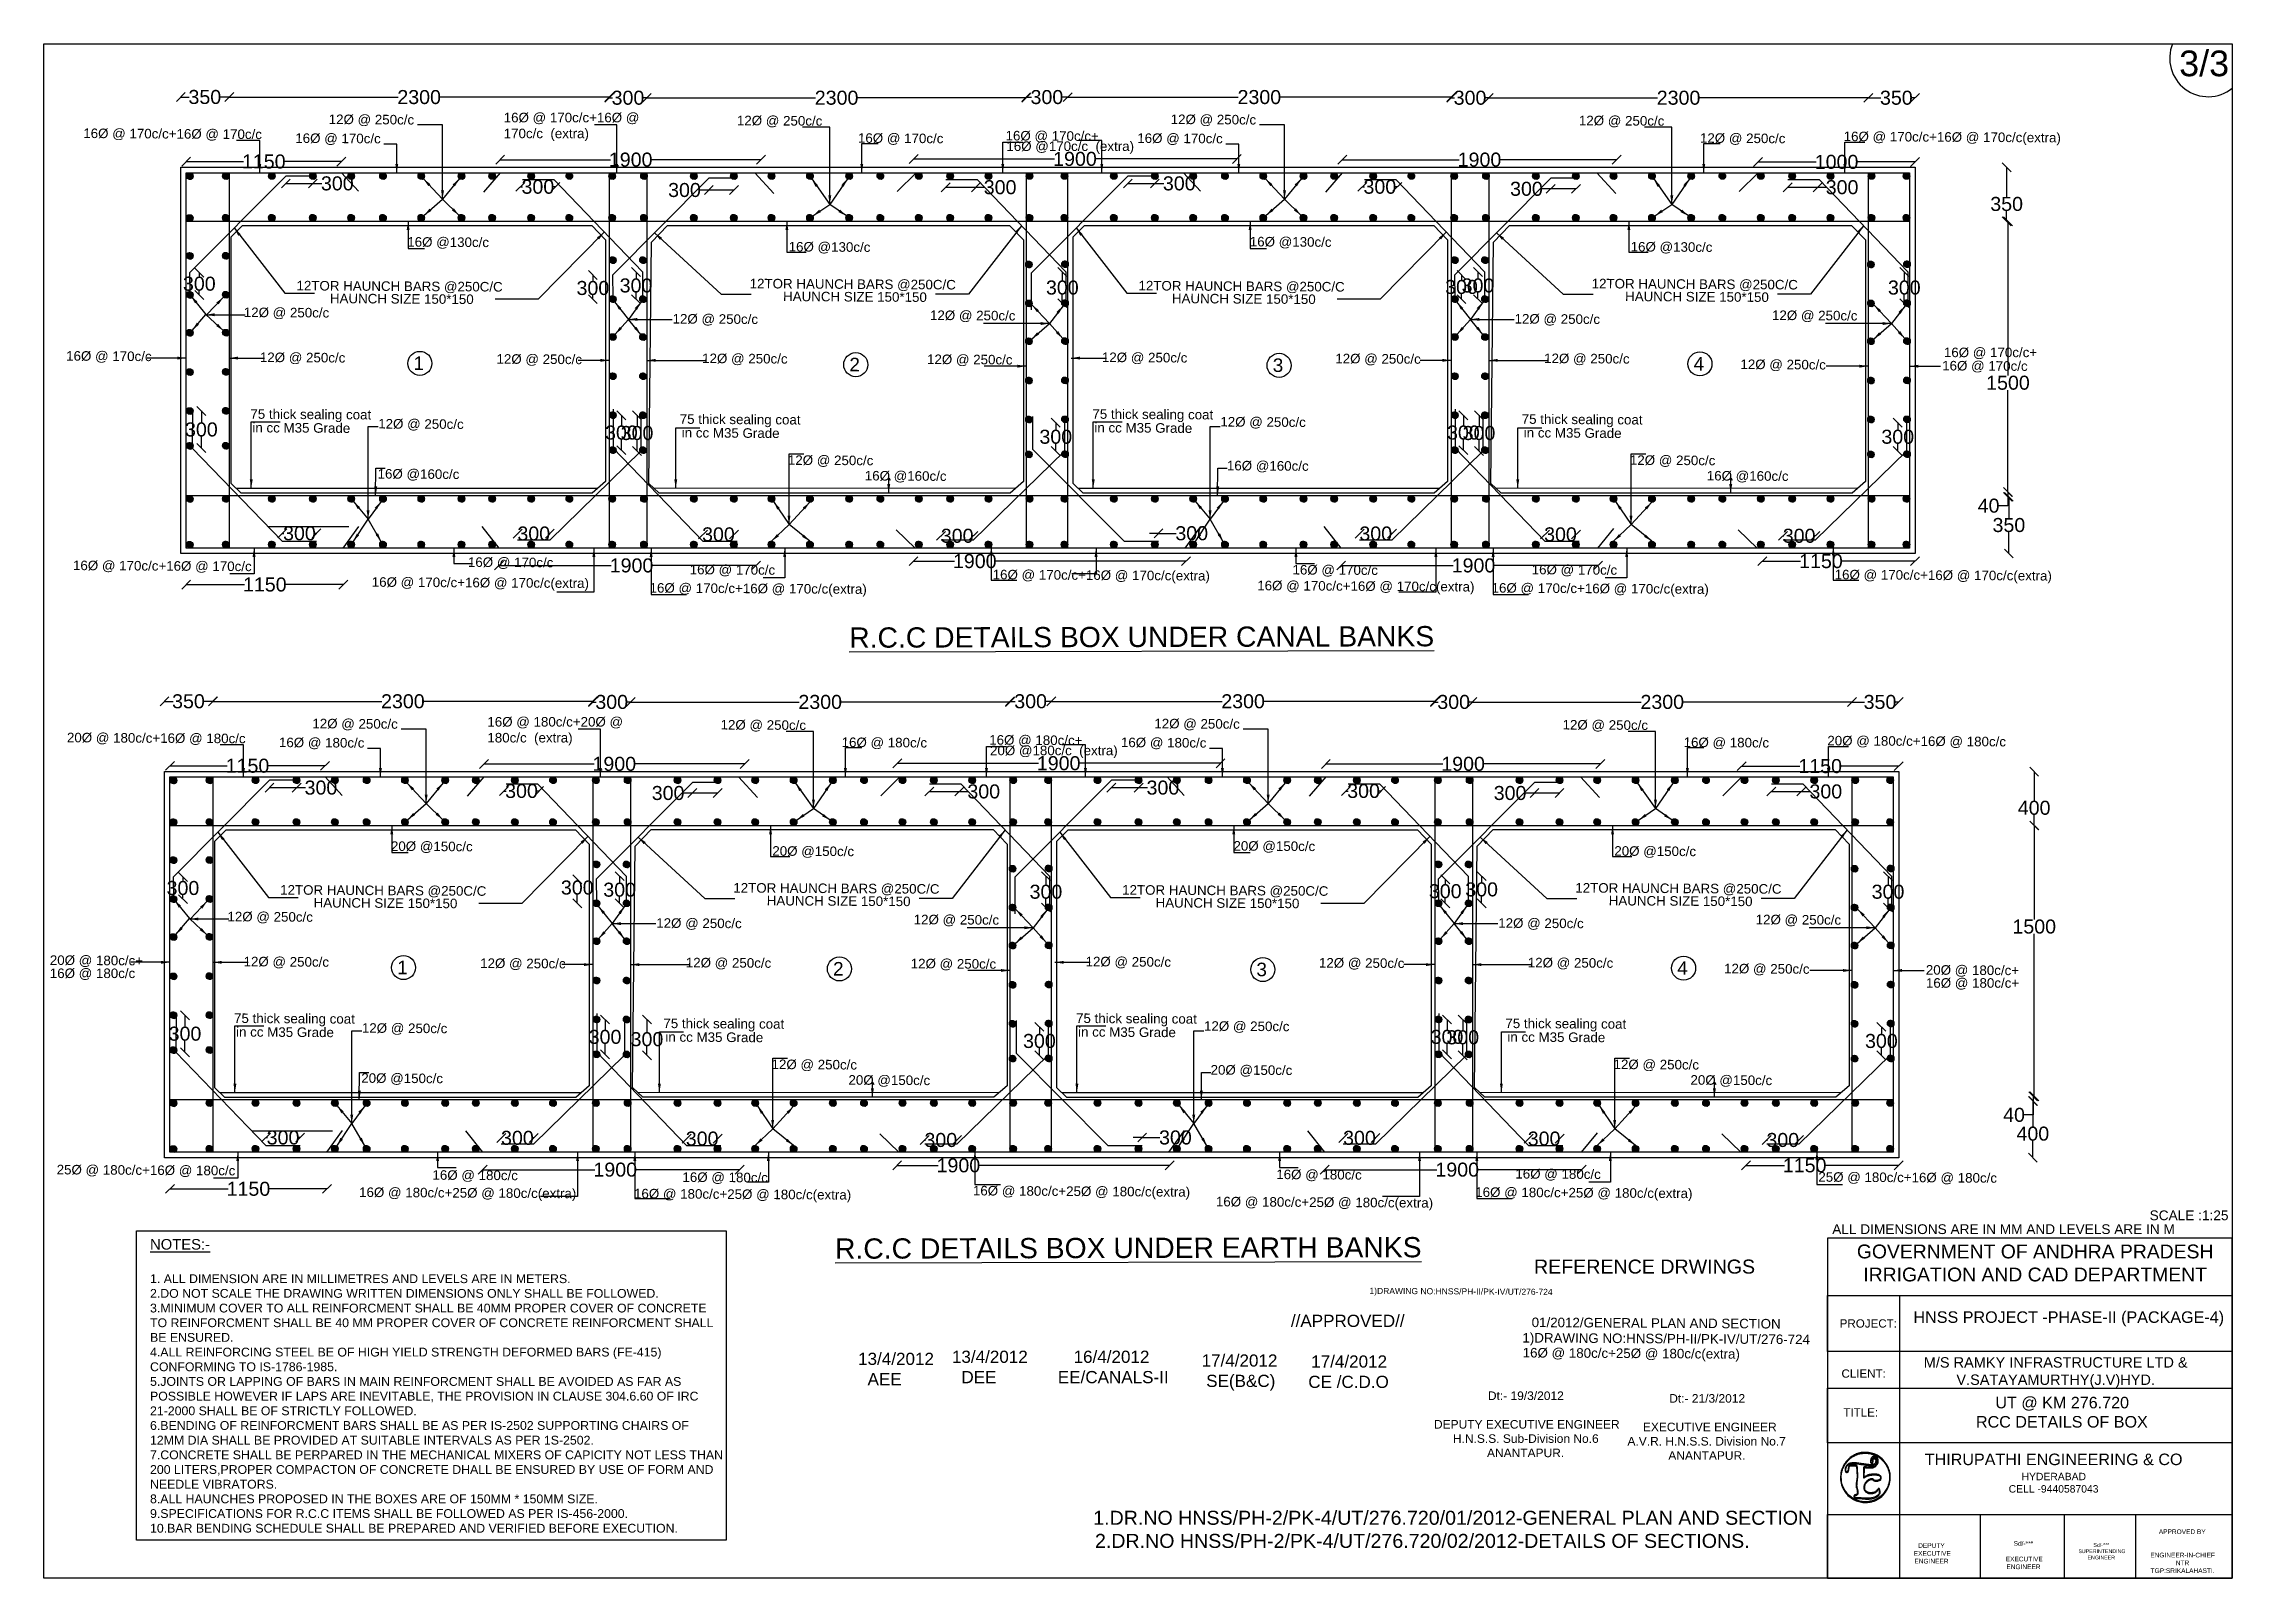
# Model space of a CAD drawing. Header units: millimetres. Extents: x 5124 to 3877021, y 2311 to 45953129.
# Drawn here: x 3853628 to 3877021, y 45936718 to 45953129 of the extents above; entities outside this region: 3.
import ezdxf

# ---------------------------------------------------------------- set-up
doc = ezdxf.new("R2010")
doc.units = ezdxf.units.MM
doc.header["$MEASUREMENT"] = 0
for name, color, linetype in [('DIMENSION', 7, 'Continuous'), ('DRAWING', 7, 'Continuous'), ('TEXT', 7, 'Continuous')]:
    doc.layers.add(name, color=color, linetype=linetype)
doc.styles.get("Standard").update_dxf_attribs({"font": 'arial.ttf', "height": 150})
doc.dimstyles.get("Standard").update_dxf_attribs({"dimtxt": 200, "dimasz": 110, "dimexe": 0.18, "dimexo": 0.0625, "dimgap": 0.09, "dimtad": 0, "dimtih": 1, "dimtoh": 1, "dimdec": 0, "dimzin": 0, "dimdsep": 46, "dimtxsty": 'Standard', "dimblk": 'OBLIQUE', "dimcen": 0.09, "dimse1": 1, "dimse2": 1, "dimadec": 0, "dimazin": 0, "dimtfac": 1, "dimtdec": 0, "dimtofl": 0, "dimtmove": 0, "dimatfit": 3, "dimfxl": 1, "dimtolj": 1, "dimtzin": 0, "dimarcsym": 0})

msp = doc.modelspace()

# ---------------------------------------------------------------- texts
at = {"layer": 'DRAWING'}
for s, height, p in [('16Ø @ 170c/c+16Ø @ 170c/c', 102.047, (3854050.5, 45952121)), ('16Ø @ 170c/c ', 102.047, (3856316.8, 45952069)), ('12Ø @ 250c/c ', 102.047, (3856673.8, 45952270.6)), ('12Ø @ 250c/c ', 102.047, (3861037.3, 45952257.8)), ('16Ø @ 170c/c ', 102.047, (3862331.2, 45952070.2)), ('16Ø @ 170c/c+', 102.047, (3863909.1, 45952095.7)), ('16Ø @ 170c/c ', 102.047, (3865317.1, 45952069)), ('12Ø @ 250c/c ', 102.047, (3865674.1, 45952270.6)), ('12Ø @ 250c/c ', 102.047, (3870037.6, 45952257.8)), ('12Ø @ 250c/c ', 102.047, (3871331.6, 45952070.2)), ('16Ø @ 170c/c+16Ø @ 170c/c(extra)', 102.047, (3872867.8, 45952087.9)), ('16Ø @130c/c ', 102.047, (3857513.8, 45950959.4)), ('16Ø @130c/c ', 102.047, (3861590.5, 45950907.9)), ('16Ø @130c/c ', 102.047, (3866519.7, 45950962.2)), ('16Ø @130c/c ', 102.047, (3870590.8, 45950907.9)), ('12TOR HAUNCH BARS @250C/C', 102.047, (3856329.6, 45950491.8)), ('12TOR HAUNCH BARS @250C/C', 102.047, (3861173.4, 45950514)), ('12TOR HAUNCH BARS @250C/C', 102.047, (3865329.9, 45950491.8)), ('12TOR HAUNCH BARS @250C/C', 102.047, (3870173.8, 45950514)), ('12Ø @ 250c/c ', 102.047, (3855766.3, 45950206.3)), (' HAUNCH SIZE 150*150', 102.047, (3856647.4, 45950355)), (' HAUNCH SIZE 150*150', 102.047, (3861491.2, 45950377.2)), (' HAUNCH SIZE 150*150', 102.047, (3865647.7, 45950355)), (' HAUNCH SIZE 150*150', 102.047, (3870491.6, 45950377.2)), ('12Ø @ 250c/c ', 102.047, (3860349.7, 45950137.3)), ('12Ø @ 250c/c ', 102.047, (3863101.4, 45950174.9)), ('12Ø @ 250c/c ', 102.047, (3869350, 45950137.3)), ('12Ø @ 250c/c ', 102.047, (3872101.7, 45950174.9)), ('16Ø @ 170c/c ', 102.047, (3853867.4, 45949740.1)), ('12Ø @ 250c/c ', 102.047, (3855938.4, 45949725.3)), ('12Ø @ 250c/c ', 102.047, (3864938.8, 45949725.3)), ('1', 144.5, (3857580.3, 45949640.7)), ('12Ø @ 250c/c ', 102.047, (3858467.5, 45949707.6)), ('12Ø @ 250c/c ', 102.047, (3860665.7, 45949714)), ('2', 144.5, (3862239.5, 45949626.5)), ('12Ø @ 250c/c ', 102.047, (3863069.7, 45949704.1)), ('3', 144.5, (3866764.9, 45949619.3)), ('12Ø @ 250c/c ', 102.047, (3867433.7, 45949712)), ('12Ø @ 250c/c ', 102.047, (3869666, 45949714)), ('4', 144.5, (3871263.3, 45949634.8)), ('12Ø @ 250c/c ', 102.047, (3871764.2, 45949650.4)), ('16Ø @ 170c/c', 102.047, (3873920.7, 45949635.9)), ('75 thick sealing coat', 102.047, (3855836.8, 45949118.7)), ('75 thick sealing coat', 102.047, (3860426.1, 45949064.5)), ('75 thick sealing coat', 102.047, (3864837.2, 45949118.7)), ('12Ø @ 250c/c ', 102.047, (3866204.9, 45949036)), ('75 thick sealing coat', 102.047, (3869426.4, 45949064.5)), ('in cc M35 Grade', 102.047, (3855858.4, 45948973.2)), ('12Ø @ 250c/c ', 102.047, (3857203.2, 45949014.6)), ('in cc M35 Grade', 102.047, (3860447.7, 45948919)), ('in cc M35 Grade', 102.047, (3864858.7, 45948973.2)), ('in cc M35 Grade', 102.047, (3869448, 45948919)), ('12Ø @ 250c/c ', 102.047, (3861582.4, 45948626.1)), ('16Ø @160c/c', 102.047, (3866275.1, 45948567)), ('12Ø @ 250c/c ', 102.047, (3870582.7, 45948626.1)), ('16Ø @160c/c', 102.047, (3857196.7, 45948479.3)), ('16Ø @160c/c', 102.047, (3862404.4, 45948459)), ('16Ø @160c/c', 102.047, (3871404.7, 45948459)), ('16Ø @ 170c/c+16Ø @ 170c/c', 102.047, (3853940.6, 45947499.9)), ('16Ø @ 170c/c ', 102.047, (3858162.3, 45947534.6)), ('16Ø @ 170c/c ', 102.047, (3860532.7, 45947455.4)), ('16Ø @ 170c/c+16Ø @ 170c/c(extra)', 102.047, (3863771.3, 45947401.6)), ('16Ø @ 170c/c ', 102.047, (3866976.1, 45947453.1)), ('16Ø @ 170c/c ', 102.047, (3869533, 45947455.4)), ('16Ø @ 170c/c+16Ø @ 170c/c(extra)', 102.047, (3872771.6, 45947401.6)), ('16Ø @ 170c/c+16Ø @ 170c/c(extra)', 102.047, (3857134.3, 45947322.1)), ('16Ø @ 170c/c+16Ø @ 170c/c(extra)', 102.047, (3860104, 45947259.3)), ('16Ø @ 170c/c+16Ø @ 170c/c(extra)', 102.047, (3866599.7, 45947284.6)), ('16Ø @ 170c/c+16Ø @ 170c/c(extra)', 102.047, (3869104.4, 45947259.3)), ('12Ø @ 250c/c ', 102.047, (3856499.2, 45945808.3)), ('12Ø @ 250c/c ', 102.047, (3860862.7, 45945795.4)), ('12Ø @ 250c/c ', 102.047, (3865499.5, 45945808.3)), ('12Ø @ 250c/c ', 102.047, (3869863, 45945795.4)), ('20Ø @ 180c/c+16Ø @ 180c/c', 102.047, (3853875.9, 45945658.6)), ('16Ø @ 180c/c ', 102.047, (3856142.2, 45945606.7)), ('16Ø @ 180c/c ', 102.047, (3862156.6, 45945607.9)), ('16Ø @ 180c/c+', 102.047, (3863734.5, 45945633.4)), ('16Ø @ 180c/c ', 102.047, (3865142.5, 45945606.7)), ('16Ø @ 180c/c ', 102.047, (3871157, 45945607.9)), ('20Ø @ 180c/c+16Ø @ 180c/c', 102.047, (3872693.2, 45945625.5)), ('20Ø @150c/c ', 102.047, (3857339.2, 45944497)), ('20Ø @150c/c ', 102.047, (3861415.9, 45944445.5)), ('20Ø @150c/c ', 102.047, (3866345.1, 45944499.9)), ('20Ø @150c/c ', 102.047, (3870416.2, 45944445.5)), ('12TOR HAUNCH BARS @250C/C', 102.047, (3856155, 45944029.5)), (' HAUNCH SIZE 150*150', 102.047, (3856472.8, 45943892.7)), ('12TOR HAUNCH BARS @250C/C', 102.047, (3860998.9, 45944051.6)), (' HAUNCH SIZE 150*150', 102.047, (3861316.7, 45943914.9)), ('12TOR HAUNCH BARS @250C/C', 102.047, (3865155.3, 45944029.5)), (' HAUNCH SIZE 150*150', 102.047, (3865473.1, 45943892.7)), ('12TOR HAUNCH BARS @250C/C', 102.047, (3869999.2, 45944051.6)), (' HAUNCH SIZE 150*150', 102.047, (3870317, 45943914.9)), ('12Ø @ 250c/c ', 102.047, (3855591.7, 45943744)), ('12Ø @ 250c/c ', 102.047, (3860175.1, 45943675)), ('12Ø @ 250c/c ', 102.047, (3862926.8, 45943712.6)), ('12Ø @ 250c/c ', 102.047, (3869175.4, 45943675)), ('12Ø @ 250c/c ', 102.047, (3871927.1, 45943712.6)), ('20Ø @ 180c/c+ ', 102.047, (3853692.9, 45943277.8)), ('12Ø @ 250c/c ', 102.047, (3855763.8, 45943262.9)), ('1', 144.5, (3857405.7, 45943178.3)), ('12Ø @ 250c/c ', 102.047, (3858292.9, 45943245.2)), ('12Ø @ 250c/c ', 102.047, (3860491.1, 45943251.7)), ('2', 144.5, (3862065, 45943164.1)), ('12Ø @ 250c/c ', 102.047, (3862895.1, 45943241.7)), ('12Ø @ 250c/c ', 102.047, (3864764.2, 45943262.9)), ('3', 144.5, (3866590.3, 45943157)), ('12Ø @ 250c/c ', 102.047, (3867259.1, 45943249.6)), ('12Ø @ 250c/c ', 102.047, (3869491.4, 45943251.7)), ('4', 144.5, (3871088.7, 45943172.5)), ('12Ø @ 250c/c ', 102.047, (3871589.6, 45943188)), ('20Ø @ 180c/c+ ', 102.047, (3873746.1, 45943173.5)), ('75 thick sealing coat', 102.047, (3855662.2, 45942656.4)), ('in cc M35 Grade', 102.047, (3855683.8, 45942510.9)), ('12Ø @ 250c/c ', 102.047, (3857028.6, 45942552.2)), ('75 thick sealing coat', 102.047, (3860251.5, 45942602.2)), ('75 thick sealing coat', 102.047, (3864662.6, 45942656.4)), ('in cc M35 Grade', 102.047, (3864684.2, 45942510.9)), ('12Ø @ 250c/c ', 102.047, (3866030.3, 45942573.6)), ('75 thick sealing coat', 102.047, (3869251.8, 45942602.2)), ('in cc M35 Grade', 102.047, (3860273.1, 45942456.7)), ('in cc M35 Grade', 102.047, (3869273.4, 45942456.7)), ('20Ø @150c/c', 102.047, (3857022.1, 45942016.9)), ('12Ø @ 250c/c ', 102.047, (3861407.8, 45942163.8)), ('20Ø @150c/c', 102.047, (3866100.5, 45942104.7)), ('12Ø @ 250c/c ', 102.047, (3870408.1, 45942163.8)), ('20Ø @150c/c', 102.047, (3862229.8, 45941996.7)), ('20Ø @150c/c', 102.047, (3871230.2, 45941996.7)), ('25Ø @ 180c/c+16Ø @ 180c/c', 102.047, (3853766, 45941037.6)), ('16Ø @ 180c/c ', 102.047, (3857783, 45940980.1)), ('16Ø @ 180c/c ', 102.047, (3860455.1, 45940957.1)), ('16Ø @ 180c/c ', 102.047, (3866802.8, 45940986.6)), ('16Ø @ 180c/c ', 102.047, (3869358.4, 45940993.1)), ('25Ø @ 180c/c+16Ø @ 180c/c', 102.047, (3872597, 45940959.2)), ('16Ø @ 180c/c+25Ø @ 180c/c(extra)', 102.047, (3856998.8, 45940795.7)), ('16Ø @ 180c/c+25Ø @ 180c/c(extra)', 102.047, (3859937.4, 45940781.1)), ('16Ø @ 180c/c+25Ø @ 180c/c(extra)', 102.047, (3863560.1, 45940812.6)), ('16Ø @ 180c/c+25Ø @ 180c/c(extra)', 102.047, (3866157.5, 45940695.5)), ('16Ø @ 180c/c+25Ø @ 180c/c(extra)', 102.047, (3868929.8, 45940796.9)), ('1)DRAWING NO:HNSS/PH-II/PK-IV/UT/276-724', 65, (3867799.1, 45939759.1)), ('1)DRAWING NO:HNSS/PH-II/PK-IV/UT/276-724', 102.047, (3869434.1, 45939239.1)), ('01/2012/GENERAL PLAN AND SECTION', 102.047, (3869532.6, 45939404.1)), ('16Ø @ 180c/c+25Ø @ 180c/c(extra)', 102.047, (3869436.6, 45939079.6))]:
    msp.add_text(s, height=height, rotation=359.65712, dxfattribs=at).set_placement(p)
msp.add_text('REFERENCE DRWINGS', height=150, dxfattribs=at).set_placement((3869558, 45939976))
at = {"layer": 'DRAWING', "attachment_point": 1}
for s, insert, char_height, width in [('16Ø @ 170c/c+16Ø @ 170c/c  (extra)', (3858544.8, 45952391), 102.047, 1598.73), (' 16Ø @170c/c  (extra) ', (3863878.3, 45952084.4), 102.047, 1479.181), ('16Ø @ 170c/c+', (3873939.5, 45949879.3), 102.047, 1167.379), ('16Ø @ 180c/c+20Ø @ 180c/c  (extra)', (3858370.3, 45945928.6), 102.047, 1598.73), (' 20Ø @180c/c  (extra) ', (3863703.7, 45945622), 102.047, 1479.181), ('16Ø @ 180c/c ', (3853693, 45943238.9), 102.047, 953.309), ('16Ø @ 180c/c+ ', (3873747.3, 45943135.3), 102.047, 1033.781), ('\\A1;{\\H1.2023x;\\LNOTES:-\\P\\P}1. ALL DIMENSION ARE IN MILLIMETRES AND LEVELS ARE IN METERS. \\P2.DO NOT SCALE THE DRAWING WRITTEN DIMENSIONS ONLY SHALL BE FOLLOWED.\\P3.MINIMUM COVER TO ALL REINFORCMENT SHALL BE 40MM PROPER COVER OF CONCRETE TO REINFORCMENT SHALL BE 40 MM PROPER COVER OF CONCRETE REINFORCMENT SHALL BE ENSURED.\\P4.ALL REINFORCING STEEL BE OF HIGH YIELD STRENGTH DEFORMED BARS (FE-415) CONFORMING TO IS-1786-1985.\\P5.JOINTS OR LAPPING OF BARS IN MAIN REINFORCMENT SHALL BE AVOIDED AS FAR AS POSSIBLE HOWEVER IF LAPS ARE INEVITABLE, THE PROVISION IN CLAUSE 304.6.60 OF IRC 21-2000 SHALL BE OF STRICTLY FOLLOWED.\\P6.BENDING OF REINFORCMENT BARS SHALL BE AS PER IS-2502 SUPPORTING CHAIRS OF 12MM DIA SHALL BE PROVIDED AT SUITABLE INTERVALS AS PER 1S-2502.\\P7.CONCRETE SHALL BE PERPARED IN THE MECHANICAL MIXERS OF CAPICITY NOT LESS THAN 200 LITERS,PROPER COMPACTON OF CONCRETE DHALL BE ENSURED BY USE OF FORM AND NEEDLE VIBRATORS.\\P8.ALL HAUNCHES PROPOSED IN THE BOXES ARE OF 150MM * 150MM SIZE.\\P9.SPECIFICATIONS FOR R.C.C ITEMS SHALL BE FOLLOWED AS PER IS-456-2000.\\P10.BAR BENDING SCHEDULE SHALL BE PREPARED AND VERIFIED BEFORE EXECUTION.', (3854764.3, 45940345.9), 94.1671, 6106.853)]:
    msp.add_mtext(s, dxfattribs=dict(at, insert=insert, char_height=char_height, width=width))
at = {"layer": 'TEXT'}
for s, height, p in [('3/3', 274.88, (3876454.2, 45952781.7)), ('SCALE :1:25', 104.399, (3876138.5, 45940547))]:
    msp.add_text(s, height=height, dxfattribs=at).set_placement(p)
for s, p in [('%%UR.C.C DETAILS BOX UNDER CANAL BANKS', (3862238.3, 45946669.5)), ('%%UR.C.C DETAILS BOX UNDER EARTH BANKS', (3862086.5, 45940134.8))]:
    msp.add_text(s, height=216.554, rotation=0.1412, dxfattribs=at).set_placement(p)
at = {"layer": 'TEXT', "color": 5}
msp.add_text('D.L.R.B @ KM 134.402-1', height=230, dxfattribs=at).set_placement((308082.8, 114156.4))
at = {"layer": 'TEXT', "attachment_point": 1}
for s, insert, char_height, width in [('ALL DIMENSIONS ARE IN MM AND LEVELS ARE IN M', (3872745.9, 45940503.5), 104.399, 3725.635), ('\\pi2.4451;{\\H1.3398x;//APPROVED//\\P\\pi610.22;\\P\\pi219.49;17/4/2012\\P\\pi188.42;CE /C.D.O}', (3866956.7, 45939536), 97.389, 1220.44), ('PROJECT:', (3872825.8, 45939487.1), 88.55, 826.193), ('{\\H1.3398x;13/4/2012\\P  AEE}', (3862332.9, 45939129.6), 97.389, 7025.21), ('{\\H1.3398x;13/4/2012\\P  DEE}', (3863335.9, 45939151.7), 97.389, 7025.21), ('\\pi219.49;{\\H1.3398x;16/4/2012\\P\\pi0.48695; EE/CANALS-II}', (3864416.7, 45939151.8), 97.389, 1220.44), ('\\pi219.49;{\\H1.3398x;17/4/2012\\P\\pi218.51; SE(B&C)}', (3865784.7, 45939111.6), 97.389, 1220.44), ('\\pi6.3186;M/S RAMKY INFRASTRUCTURE LTD &\\P\\pi355.27;V.SATAYAMURTHY(J.V)HYD.', (3873717.6, 45939082.1), 111.162, 2818.897), ('CLIENT:', (3872844.6, 45938951.2), 88.55, 826.193), ('\\pi1113.6;Dt:- 19/3/2012\\P\\pi1510.9;\\P\\pi501.67; DEPUTY EXECUTIVE ENGINEER\\P\\pi739.98;H.N.S.S. Sub-Division No.6\\P\\pi1104;ANANTAPUR.', (3867951.4, 45938715.5), 91.636, 3021.895), ('\\pi1113.6;Dt:- 21/3/2012\\P\\pi1510.9;\\P\\pi761.29;  EXECUTIVE ENGINEER\\P\\pi667.28;A.V.R. H.N.S.S. Division No.7\\P\\pi1104;ANANTAPUR.', (3869889.6, 45938687.2), 91.636, 3021.895), ('\\pi1209.7;UT @ KM 276.720\\P\\pi1001.9;RCC DETAILS OF BOX', (3873280, 45938658), 123.253, 3826.107), ('TITLE:', (3872865, 45938536.2), 88.55, 480.167), ('\\pi541.34;THIRUPATHI ENGINEERING & CO\\P\\pi1575.9;{\\H0.64302x;HYDERABAD\\P\\pi1438.2;CELL -9440587043}', (3873193.5, 45938050.9), 123.253, 3826.107), ('1.DR.NO HNSS/PH-2/PK-4/UT/276.720/01/2012-GENERAL PLAN AND SECTION ', (3864846.4, 45937439.4), 150, 8372.686), ('2.DR.NO HNSS/PH-2/PK-4/UT/276.720/02/2012-DETAILS OF SECTIONS.', (3864864.9, 45937192.3), 150, 8015.336), ('\\pi88.196;APPROVED BY\\P\\pi338.3;\\P\\pi318.89;  \\P\\pi-2.7147;ENGINEER-IN-CHIEF\\P\\pi269.62;NTR \\P\\pi0.57654;TGP:SRIKALAHASTI.', (3876148.6, 45937240.5), 50, 676.596), ('\\pi321.65;\\P\\pi182.95;DEPUTY \\P\\pi115.87; EXECUTIVE \\P\\pi142.44;ENGINEER', (3873481.7, 45937175.6), 50, 643.295), ('\\pi908.05;Sd/-***\\P\\pi1000.4; \\P\\pi804.29; EXECUTIVE \\P\\pi830.86;ENGINEER', (3873776.6, 45937115.2), 50, 2020.151), ('\\pi927.95;Sd/-***\\P\\pi752.54; SUPERINTENDING  \\P\\pi865.82;ENGINEER', (3874609.1, 45937093.7), 40.248, 2020.151)]:
    msp.add_mtext(s, dxfattribs=dict(at, insert=insert, char_height=char_height, width=width))
at = {"layer": 'TEXT', "color": 7, "width": 4218.022, "attachment_point": 5}
for s, insert, char_height in [('GOVERNMENT OF ANDHRA PRADESH\\PIRRIGATION AND CAD DEPARTMENT', (3874914.8, 45940088.5), 147.903), ('HNSS PROJECT -PHASE-II (PACKAGE-4)', (3875274.2, 45939492.1), 123.253)]:
    msp.add_mtext(s, dxfattribs=dict(at, insert=insert, char_height=char_height))

# ---------------------------------------------------------------- blocks, each defined once
blk = doc.blocks.new('_Oblique')
at = {"color": 0, "linetype": 'ByBlock', "lineweight": -2}
blk.add_line((-0.5, -0.5), (0.5, 0.5), dxfattribs=at)
blk = doc.blocks.new('*D75')
at = {"layer": 'Defpoints', "color": 0, "transparency": 16777216}
for p in [(3855151, 45951750), (3856809, 45951869), (3856809, 45951750)]:
    blk.add_point(p, dxfattribs=at)
at = {"layer": 'DIMENSION', "color": 0, "lineweight": -2, "transparency": 16777216}
for p, q in [((3855151, 45951869), (3855764, 45951869)), ((3856809, 45951869), (3856197, 45951869))]:
    blk.add_line(p, q, dxfattribs=at)
at = {"layer": 'DIMENSION', "color": 0, "lineweight": -2, "transparency": 16777216, "xscale": 95, "yscale": 95, "zscale": 95, "rotation": 180}
blk.add_blockref('_Oblique', (3855151, 45951869), dxfattribs=at)
at = {"layer": 'DIMENSION', "color": 0, "lineweight": -2, "transparency": 16777216, "xscale": 95, "yscale": 95, "zscale": 95}
blk.add_blockref('_Oblique', (3856809, 45951869), dxfattribs=at)
at = {"layer": 'DIMENSION', "color": 0, "transparency": 16777216, "insert": (3855980, 45951869), "char_height": 150, "attachment_point": 5}
blk.add_mtext('\\A1;1150', dxfattribs=at)
blk = doc.blocks.new('*D66')
at = {"layer": 'Defpoints', "color": 0, "transparency": 16777216}
for p in [(3855613, 45952559), (3855093, 45951808), (3855613, 45951808)]:
    blk.add_point(p, dxfattribs=at)
at = {"layer": 'DIMENSION', "color": 0, "lineweight": -2, "transparency": 16777216}
for p, q in [((3855093, 45952559), (3855184, 45952559)), ((3855613, 45952559), (3855515, 45952559))]:
    blk.add_line(p, q, dxfattribs=at)
at = {"layer": 'DIMENSION', "color": 0, "lineweight": -2, "transparency": 16777216, "xscale": 95, "yscale": 95, "zscale": 95, "rotation": 180}
blk.add_blockref('_Oblique', (3855093, 45952559), dxfattribs=at)
at = {"layer": 'DIMENSION', "color": 0, "lineweight": -2, "transparency": 16777216, "xscale": 95, "yscale": 95, "zscale": 95}
blk.add_blockref('_Oblique', (3855613, 45952559), dxfattribs=at)
at = {"layer": 'DIMENSION', "color": 0, "transparency": 16777216, "insert": (3855350, 45952559), "char_height": 150, "attachment_point": 5}
blk.add_mtext('\\A1;350', dxfattribs=at)
blk = doc.blocks.new('*D76')
at = {"layer": 'Defpoints', "color": 0, "transparency": 16777216}
for p in [(3859672, 45952558), (3855610, 45951750), (3859672, 45951750)]:
    blk.add_point(p, dxfattribs=at)
at = {"layer": 'DIMENSION', "color": 0, "lineweight": -2, "transparency": 16777216}
for p, q in [((3855610, 45952558), (3857416, 45952558)), ((3859672, 45952558), (3857866, 45952558))]:
    blk.add_line(p, q, dxfattribs=at)
at = {"layer": 'DIMENSION', "color": 0, "lineweight": -2, "transparency": 16777216, "xscale": 95, "yscale": 95, "zscale": 95, "rotation": 180}
blk.add_blockref('_Oblique', (3855610, 45952558), dxfattribs=at)
at = {"layer": 'DIMENSION', "color": 0, "lineweight": -2, "transparency": 16777216, "xscale": 95, "yscale": 95, "zscale": 95}
blk.add_blockref('_Oblique', (3859672, 45952558), dxfattribs=at)
at = {"layer": 'DIMENSION', "color": 0, "transparency": 16777216, "insert": (3857641, 45952558), "char_height": 150, "attachment_point": 5}
blk.add_mtext('\\A1;2300', dxfattribs=at)
blk = doc.blocks.new('*D77')
at = {"layer": 'Defpoints', "color": 0, "transparency": 16777216}
for p in [(3860075, 45952551), (3859672, 45951750), (3860075, 45951750)]:
    blk.add_point(p, dxfattribs=at)
at = {"layer": 'DIMENSION', "color": 0, "lineweight": -2, "transparency": 16777216}
for p, q in [((3859672, 45952551), (3859708, 45952551)), ((3860075, 45952551), (3860039, 45952551))]:
    blk.add_line(p, q, dxfattribs=at)
at = {"layer": 'DIMENSION', "color": 0, "lineweight": -2, "transparency": 16777216, "xscale": 95, "yscale": 95, "zscale": 95, "rotation": 180}
blk.add_blockref('_Oblique', (3859672, 45952551), dxfattribs=at)
at = {"layer": 'DIMENSION', "color": 0, "lineweight": -2, "transparency": 16777216, "xscale": 95, "yscale": 95, "zscale": 95}
blk.add_blockref('_Oblique', (3860075, 45952551), dxfattribs=at)
at = {"layer": 'DIMENSION', "color": 0, "transparency": 16777216, "insert": (3859873, 45952551), "char_height": 150, "attachment_point": 5}
blk.add_mtext('\\A1;300', dxfattribs=at)
blk = doc.blocks.new('*D78')
at = {"layer": 'Defpoints', "color": 0, "transparency": 16777216}
for p in [(3864130, 45952551), (3860075, 45951732), (3864130, 45951750)]:
    blk.add_point(p, dxfattribs=at)
at = {"layer": 'DIMENSION', "color": 0, "lineweight": -2, "transparency": 16777216}
for p, q in [((3860075, 45952551), (3861878, 45952551)), ((3864130, 45952551), (3862328, 45952551))]:
    blk.add_line(p, q, dxfattribs=at)
at = {"layer": 'DIMENSION', "color": 0, "lineweight": -2, "transparency": 16777216, "xscale": 95, "yscale": 95, "zscale": 95, "rotation": 180}
blk.add_blockref('_Oblique', (3860075, 45952551), dxfattribs=at)
at = {"layer": 'DIMENSION', "color": 0, "lineweight": -2, "transparency": 16777216, "xscale": 95, "yscale": 95, "zscale": 95}
blk.add_blockref('_Oblique', (3864130, 45952551), dxfattribs=at)
at = {"layer": 'DIMENSION', "color": 0, "transparency": 16777216, "insert": (3862103, 45952551), "char_height": 150, "attachment_point": 5}
blk.add_mtext('\\A1;2300', dxfattribs=at)
blk = doc.blocks.new('*D79')
at = {"layer": 'Defpoints', "color": 0, "transparency": 16777216}
for p in [(3858507, 45951750), (3861296, 45951889), (3861296, 45951750)]:
    blk.add_point(p, dxfattribs=at)
at = {"layer": 'DIMENSION', "color": 0, "lineweight": -2, "transparency": 16777216}
for p, q in [((3858507, 45951889), (3859685, 45951889)), ((3861296, 45951889), (3860118, 45951889))]:
    blk.add_line(p, q, dxfattribs=at)
at = {"layer": 'DIMENSION', "color": 0, "lineweight": -2, "transparency": 16777216, "xscale": 95, "yscale": 95, "zscale": 95, "rotation": 180}
blk.add_blockref('_Oblique', (3858507, 45951889), dxfattribs=at)
at = {"layer": 'DIMENSION', "color": 0, "lineweight": -2, "transparency": 16777216, "xscale": 95, "yscale": 95, "zscale": 95}
blk.add_blockref('_Oblique', (3861296, 45951889), dxfattribs=at)
at = {"layer": 'DIMENSION', "color": 0, "transparency": 16777216, "insert": (3859902, 45951889), "char_height": 150, "attachment_point": 5}
blk.add_mtext('\\A1;1900', dxfattribs=at)
blk = doc.blocks.new('*D80')
at = {"layer": 'Defpoints', "color": 0, "transparency": 16777216}
for p in [(3860737, 45951691), (3860737, 45951564), (3861006, 45951680)]:
    blk.add_point(p, dxfattribs=at)
at = {"layer": 'DIMENSION', "color": 0, "lineweight": -2, "transparency": 16777216}
for p, q in [((3860737, 45951564), (3860642, 45951564)), ((3861006, 45951564), (3860737, 45951564))]:
    blk.add_line(p, q, dxfattribs=at)
at = {"layer": 'DIMENSION', "color": 0, "lineweight": -2, "transparency": 16777216, "xscale": 95, "yscale": 95, "zscale": 95, "rotation": 180}
blk.add_blockref('_Oblique', (3860737, 45951564), dxfattribs=at)
at = {"layer": 'DIMENSION', "color": 0, "lineweight": -2, "transparency": 16777216, "xscale": 95, "yscale": 95, "zscale": 95}
blk.add_blockref('_Oblique', (3861006, 45951564), dxfattribs=at)
at = {"layer": 'DIMENSION', "color": 0, "transparency": 16777216, "insert": (3860477, 45951564), "char_height": 150, "attachment_point": 5}
blk.add_mtext('\\A1;300', dxfattribs=at)
blk = doc.blocks.new('*D67')
at = {"layer": 'Defpoints', "color": 0, "transparency": 16777216}
for p in [(3858722, 45951673), (3859098, 45951658), (3859098, 45951599)]:
    blk.add_point(p, dxfattribs=at)
at = {"layer": 'DIMENSION', "color": 0, "lineweight": -2, "transparency": 16777216}
for p, q in [((3858722, 45951599), (3858745, 45951599)), ((3859098, 45951599), (3859075, 45951599))]:
    blk.add_line(p, q, dxfattribs=at)
at = {"layer": 'DIMENSION', "color": 0, "lineweight": -2, "transparency": 16777216, "xscale": 95, "yscale": 95, "zscale": 95, "rotation": 180}
blk.add_blockref('_Oblique', (3858722, 45951599), dxfattribs=at)
at = {"layer": 'DIMENSION', "color": 0, "lineweight": -2, "transparency": 16777216, "xscale": 95, "yscale": 95, "zscale": 95}
blk.add_blockref('_Oblique', (3859098, 45951599), dxfattribs=at)
at = {"layer": 'DIMENSION', "color": 0, "transparency": 16777216, "insert": (3858910, 45951599), "char_height": 150, "attachment_point": 5}
blk.add_mtext('\\A1;300', dxfattribs=at)
blk = doc.blocks.new('*D81')
at = {"layer": 'Defpoints', "color": 0, "transparency": 16777216}
for p in [(3856216, 45951715), (3856505, 45951715), (3856505, 45951635)]:
    blk.add_point(p, dxfattribs=at)
at = {"layer": 'DIMENSION', "color": 0, "lineweight": -2, "transparency": 16777216}
for p, q in [((3856216, 45951635), (3856505, 45951635)), ((3856505, 45951635), (3856600, 45951635))]:
    blk.add_line(p, q, dxfattribs=at)
at = {"layer": 'DIMENSION', "color": 0, "lineweight": -2, "transparency": 16777216, "xscale": 95, "yscale": 95, "zscale": 95, "rotation": 180}
blk.add_blockref('_Oblique', (3856216, 45951635), dxfattribs=at)
at = {"layer": 'DIMENSION', "color": 0, "lineweight": -2, "transparency": 16777216, "xscale": 95, "yscale": 95, "zscale": 95}
blk.add_blockref('_Oblique', (3856505, 45951635), dxfattribs=at)
at = {"layer": 'DIMENSION', "color": 0, "transparency": 16777216, "insert": (3856766, 45951635), "char_height": 150, "attachment_point": 5}
blk.add_mtext('\\A1;300', dxfattribs=at)
blk = doc.blocks.new('*D82')
at = {"layer": 'Defpoints', "color": 0, "transparency": 16777216}
for p in [(3855186, 45950680), (3855291, 45950680), (3855190, 45950443)]:
    blk.add_point(p, dxfattribs=at)
at = {"layer": 'DIMENSION', "color": 0, "lineweight": -2, "transparency": 16777216}
for p, q in [((3855291, 45950680), (3855291, 45950638)), ((3855291, 45950443), (3855291, 45950485))]:
    blk.add_line(p, q, dxfattribs=at)
at = {"layer": 'DIMENSION', "color": 0, "lineweight": -2, "transparency": 16777216, "xscale": 95, "yscale": 95, "zscale": 95}
for p, rotation in [((3855291, 45950680), 90), ((3855291, 45950443), 270)]:
    blk.add_blockref('_Oblique', p, dxfattribs=dict(at, rotation=rotation))
at = {"layer": 'DIMENSION', "color": 0, "transparency": 16777216, "insert": (3855291, 45950562), "char_height": 150, "attachment_point": 5}
blk.add_mtext('\\A1;300', dxfattribs=at)
blk = doc.blocks.new('*D68')
at = {"layer": 'Defpoints', "color": 0, "transparency": 16777216}
for p in [(3855225, 45949202), (3855216, 45948805), (3855313, 45948805)]:
    blk.add_point(p, dxfattribs=at)
at = {"layer": 'DIMENSION', "color": 0, "lineweight": -2, "transparency": 16777216}
for p, q in [((3855313, 45949202), (3855313, 45949080)), ((3855313, 45948805), (3855313, 45948927))]:
    blk.add_line(p, q, dxfattribs=at)
at = {"layer": 'DIMENSION', "color": 0, "lineweight": -2, "transparency": 16777216, "xscale": 95, "yscale": 95, "zscale": 95}
for p, rotation in [((3855313, 45949202), 90), ((3855313, 45948805), 270)]:
    blk.add_blockref('_Oblique', p, dxfattribs=dict(at, rotation=rotation))
at = {"layer": 'DIMENSION', "color": 0, "transparency": 16777216, "insert": (3855313, 45949003), "char_height": 150, "attachment_point": 5}
blk.add_mtext('\\A1;300', dxfattribs=at)
blk = doc.blocks.new('*D69')
at = {"layer": 'Defpoints', "color": 0, "transparency": 16777216}
for p in [(3856178, 45947893), (3856178, 45947810), (3856544, 45947810)]:
    blk.add_point(p, dxfattribs=at)
at = {"layer": 'DIMENSION', "color": 0, "lineweight": -2, "transparency": 16777216}
for p, q in [((3856178, 45947893), (3856195, 45947893)), ((3856544, 45947893), (3856526, 45947893))]:
    blk.add_line(p, q, dxfattribs=at)
at = {"layer": 'DIMENSION', "color": 0, "lineweight": -2, "transparency": 16777216, "xscale": 95, "yscale": 95, "zscale": 95, "rotation": 180}
blk.add_blockref('_Oblique', (3856178, 45947893), dxfattribs=at)
at = {"layer": 'DIMENSION', "color": 0, "lineweight": -2, "transparency": 16777216, "xscale": 95, "yscale": 95, "zscale": 95}
blk.add_blockref('_Oblique', (3856544, 45947893), dxfattribs=at)
at = {"layer": 'DIMENSION', "color": 0, "transparency": 16777216, "insert": (3856361, 45947893), "char_height": 150, "attachment_point": 5}
blk.add_mtext('\\A1;300', dxfattribs=at)
blk = doc.blocks.new('*D70')
at = {"layer": 'Defpoints', "color": 0, "transparency": 16777216}
for p in [(3858693, 45947890), (3858693, 45947822), (3859038, 45947822)]:
    blk.add_point(p, dxfattribs=at)
at = {"layer": 'DIMENSION', "color": 0, "lineweight": -2, "transparency": 16777216}
for p, q in [((3858693, 45947890), (3858700, 45947890)), ((3859038, 45947890), (3859031, 45947890))]:
    blk.add_line(p, q, dxfattribs=at)
at = {"layer": 'DIMENSION', "color": 0, "lineweight": -2, "transparency": 16777216, "xscale": 95, "yscale": 95, "zscale": 95, "rotation": 180}
blk.add_blockref('_Oblique', (3858693, 45947890), dxfattribs=at)
at = {"layer": 'DIMENSION', "color": 0, "lineweight": -2, "transparency": 16777216, "xscale": 95, "yscale": 95, "zscale": 95}
blk.add_blockref('_Oblique', (3859038, 45947890), dxfattribs=at)
at = {"layer": 'DIMENSION', "color": 0, "transparency": 16777216, "insert": (3858866, 45947890), "char_height": 150, "attachment_point": 5}
blk.add_mtext('\\A1;300', dxfattribs=at)
blk = doc.blocks.new('*D83')
at = {"layer": 'Defpoints', "color": 0, "transparency": 16777216}
for p in [(3859711, 45949156), (3859711, 45948783), (3859803, 45948783)]:
    blk.add_point(p, dxfattribs=at)
at = {"layer": 'DIMENSION', "color": 0, "lineweight": -2, "transparency": 16777216}
for p, q in [((3859803, 45949156), (3859803, 45949046)), ((3859803, 45948783), (3859803, 45948893))]:
    blk.add_line(p, q, dxfattribs=at)
at = {"layer": 'DIMENSION', "color": 0, "lineweight": -2, "transparency": 16777216, "xscale": 95, "yscale": 95, "zscale": 95}
for p, rotation in [((3859803, 45949156), 90), ((3859803, 45948783), 270)]:
    blk.add_blockref('_Oblique', p, dxfattribs=dict(at, rotation=rotation))
at = {"layer": 'DIMENSION', "color": 0, "transparency": 16777216, "insert": (3859803, 45948970), "char_height": 150, "attachment_point": 5}
blk.add_mtext('\\A1;300', dxfattribs=at)
blk = doc.blocks.new('*D84')
at = {"layer": 'Defpoints', "color": 0, "transparency": 16777216}
for p in [(3859970, 45949156), (3860034, 45949156), (3860012, 45948773)]:
    blk.add_point(p, dxfattribs=at)
at = {"layer": 'DIMENSION', "color": 0, "lineweight": -2, "transparency": 16777216}
for p, q in [((3859970, 45949156), (3859970, 45949041)), ((3859970, 45948773), (3859970, 45948888))]:
    blk.add_line(p, q, dxfattribs=at)
at = {"layer": 'DIMENSION', "color": 0, "lineweight": -2, "transparency": 16777216, "xscale": 95, "yscale": 95, "zscale": 95}
for p, rotation in [((3859970, 45949156), 90), ((3859970, 45948773), 270)]:
    blk.add_blockref('_Oblique', p, dxfattribs=dict(at, rotation=rotation))
at = {"layer": 'DIMENSION', "color": 0, "transparency": 16777216, "insert": (3859970, 45948965), "char_height": 150, "attachment_point": 5}
blk.add_mtext('\\A1;300', dxfattribs=at)
blk = doc.blocks.new('*D85')
at = {"layer": 'Defpoints', "color": 0, "transparency": 16777216}
for p in [(3859498, 45950656), (3859708, 45950656), (3859711, 45950398)]:
    blk.add_point(p, dxfattribs=at)
at = {"layer": 'DIMENSION', "color": 0, "lineweight": -2, "transparency": 16777216}
for p, q in [((3859498, 45950656), (3859498, 45950593)), ((3859498, 45950398), (3859498, 45950439))]:
    blk.add_line(p, q, dxfattribs=at)
at = {"layer": 'DIMENSION', "color": 0, "lineweight": -2, "transparency": 16777216, "xscale": 95, "yscale": 95, "zscale": 95}
for p, rotation in [((3859498, 45950656), 90), ((3859498, 45950398), 270)]:
    blk.add_blockref('_Oblique', p, dxfattribs=dict(at, rotation=rotation))
at = {"layer": 'DIMENSION', "color": 0, "transparency": 16777216, "insert": (3859498, 45950516), "char_height": 150, "attachment_point": 5}
blk.add_mtext('\\A1;300', dxfattribs=at)
blk = doc.blocks.new('*D86')
at = {"layer": 'Defpoints', "color": 0, "transparency": 16777216}
for p in [(3860028, 45950688), (3859959, 45950398), (3860034, 45950398)]:
    blk.add_point(p, dxfattribs=at)
at = {"layer": 'DIMENSION', "color": 0, "lineweight": -2, "transparency": 16777216}
for p, q in [((3859959, 45950688), (3859959, 45950620)), ((3859959, 45950398), (3859959, 45950467))]:
    blk.add_line(p, q, dxfattribs=at)
at = {"layer": 'DIMENSION', "color": 0, "lineweight": -2, "transparency": 16777216, "xscale": 95, "yscale": 95, "zscale": 95}
for p, rotation in [((3859959, 45950688), 90), ((3859959, 45950398), 270)]:
    blk.add_blockref('_Oblique', p, dxfattribs=dict(at, rotation=rotation))
at = {"layer": 'DIMENSION', "color": 0, "transparency": 16777216, "insert": (3859959, 45950543), "char_height": 150, "attachment_point": 5}
blk.add_mtext('\\A1;300', dxfattribs=at)
blk = doc.blocks.new('*D87')
at = {"layer": 'Defpoints', "color": 0, "transparency": 16777216}
for p in [(3863270, 45951678), (3863591, 45951678), (3863591, 45951594)]:
    blk.add_point(p, dxfattribs=at)
at = {"layer": 'DIMENSION', "color": 0, "lineweight": -2, "transparency": 16777216}
for p, q in [((3863270, 45951594), (3863591, 45951594)), ((3863591, 45951594), (3863686, 45951594))]:
    blk.add_line(p, q, dxfattribs=at)
at = {"layer": 'DIMENSION', "color": 0, "lineweight": -2, "transparency": 16777216, "xscale": 95, "yscale": 95, "zscale": 95, "rotation": 180}
blk.add_blockref('_Oblique', (3863270, 45951594), dxfattribs=at)
at = {"layer": 'DIMENSION', "color": 0, "lineweight": -2, "transparency": 16777216, "xscale": 95, "yscale": 95, "zscale": 95}
blk.add_blockref('_Oblique', (3863591, 45951594), dxfattribs=at)
at = {"layer": 'DIMENSION', "color": 0, "transparency": 16777216, "insert": (3863851, 45951594), "char_height": 150, "attachment_point": 5}
blk.add_mtext('\\A1;300', dxfattribs=at)
blk = doc.blocks.new('*D88')
at = {"layer": 'Defpoints', "color": 0, "transparency": 16777216}
for p in [(3864553, 45950688), (3864516, 45950355), (3864545, 45950355)]:
    blk.add_point(p, dxfattribs=at)
at = {"layer": 'DIMENSION', "color": 0, "lineweight": -2, "transparency": 16777216}
for p, q in [((3864516, 45950688), (3864516, 45950598)), ((3864516, 45950355), (3864516, 45950445))]:
    blk.add_line(p, q, dxfattribs=at)
at = {"layer": 'DIMENSION', "color": 0, "lineweight": -2, "transparency": 16777216, "xscale": 95, "yscale": 95, "zscale": 95}
for p, rotation in [((3864516, 45950688), 90), ((3864516, 45950355), 270)]:
    blk.add_blockref('_Oblique', p, dxfattribs=dict(at, rotation=rotation))
at = {"layer": 'DIMENSION', "color": 0, "transparency": 16777216, "insert": (3864516, 45950521), "char_height": 150, "attachment_point": 5}
blk.add_mtext('\\A1;300', dxfattribs=at)
blk = doc.blocks.new('*D171')
at = {"layer": 'Defpoints', "color": 0, "transparency": 16777216}
for p in [(3864446, 45949077), (3864545, 45949077), (3864538, 45948773)]:
    blk.add_point(p, dxfattribs=at)
at = {"layer": 'DIMENSION', "color": 0, "lineweight": -2, "transparency": 16777216}
for p, q in [((3864446, 45949077), (3864446, 45949002)), ((3864446, 45948773), (3864446, 45948849))]:
    blk.add_line(p, q, dxfattribs=at)
at = {"layer": 'DIMENSION', "color": 0, "lineweight": -2, "transparency": 16777216, "xscale": 95, "yscale": 95, "zscale": 95}
for p, rotation in [((3864446, 45949077), 90), ((3864446, 45948773), 270)]:
    blk.add_blockref('_Oblique', p, dxfattribs=dict(at, rotation=rotation))
at = {"layer": 'DIMENSION', "color": 0, "transparency": 16777216, "insert": (3864446, 45948925), "char_height": 150, "attachment_point": 5}
blk.add_mtext('\\A1;300', dxfattribs=at)
blk = doc.blocks.new('*D89')
at = {"layer": 'Defpoints', "color": 0, "transparency": 16777216}
for p in [(3863219, 45947866), (3863219, 45947822), (3863564, 45947822)]:
    blk.add_point(p, dxfattribs=at)
at = {"layer": 'DIMENSION', "color": 0, "lineweight": -2, "transparency": 16777216}
for p, q in [((3863219, 45947866), (3863226, 45947866)), ((3863564, 45947866), (3863557, 45947866))]:
    blk.add_line(p, q, dxfattribs=at)
at = {"layer": 'DIMENSION', "color": 0, "lineweight": -2, "transparency": 16777216, "xscale": 95, "yscale": 95, "zscale": 95, "rotation": 180}
blk.add_blockref('_Oblique', (3863219, 45947866), dxfattribs=at)
at = {"layer": 'DIMENSION', "color": 0, "lineweight": -2, "transparency": 16777216, "xscale": 95, "yscale": 95, "zscale": 95}
blk.add_blockref('_Oblique', (3863564, 45947866), dxfattribs=at)
at = {"layer": 'DIMENSION', "color": 0, "transparency": 16777216, "insert": (3863392, 45947866), "char_height": 150, "attachment_point": 5}
blk.add_mtext('\\A1;300', dxfattribs=at)
blk = doc.blocks.new('*D90')
at = {"layer": 'Defpoints', "color": 0, "transparency": 16777216}
for p in [(3862925, 45947736), (3865839, 45947711), (3865839, 45947595)]:
    blk.add_point(p, dxfattribs=at)
at = {"layer": 'DIMENSION', "color": 0, "lineweight": -2, "transparency": 16777216}
for p, q in [((3862925, 45947595), (3863363, 45947595)), ((3865839, 45947595), (3863796, 45947595))]:
    blk.add_line(p, q, dxfattribs=at)
at = {"layer": 'DIMENSION', "color": 0, "lineweight": -2, "transparency": 16777216, "xscale": 95, "yscale": 95, "zscale": 95, "rotation": 180}
blk.add_blockref('_Oblique', (3862925, 45947595), dxfattribs=at)
at = {"layer": 'DIMENSION', "color": 0, "lineweight": -2, "transparency": 16777216, "xscale": 95, "yscale": 95, "zscale": 95}
blk.add_blockref('_Oblique', (3865839, 45947595), dxfattribs=at)
at = {"layer": 'DIMENSION', "color": 0, "transparency": 16777216, "insert": (3863580, 45947595), "char_height": 150, "attachment_point": 5}
blk.add_mtext('\\A1;1900', dxfattribs=at)
blk = doc.blocks.new('*D71')
at = {"layer": 'Defpoints', "color": 0, "transparency": 16777216}
for p in [(3858495, 45947736), (3861241, 45947736), (3861241, 45947549)]:
    blk.add_point(p, dxfattribs=at)
at = {"layer": 'DIMENSION', "color": 0, "lineweight": -2, "transparency": 16777216}
for p, q in [((3858495, 45947549), (3859694, 45947549)), ((3861241, 45947549), (3860128, 45947549))]:
    blk.add_line(p, q, dxfattribs=at)
at = {"layer": 'DIMENSION', "color": 0, "lineweight": -2, "transparency": 16777216, "xscale": 95, "yscale": 95, "zscale": 95, "rotation": 180}
blk.add_blockref('_Oblique', (3858495, 45947549), dxfattribs=at)
at = {"layer": 'DIMENSION', "color": 0, "lineweight": -2, "transparency": 16777216, "xscale": 95, "yscale": 95, "zscale": 95}
blk.add_blockref('_Oblique', (3861241, 45947549), dxfattribs=at)
at = {"layer": 'DIMENSION', "color": 0, "transparency": 16777216, "insert": (3859911, 45947549), "char_height": 150, "attachment_point": 5}
blk.add_mtext('\\A1;1900', dxfattribs=at)
blk = doc.blocks.new('*D91')
at = {"layer": 'Defpoints', "color": 0, "transparency": 16777216}
for p in [(3860675, 45947810), (3861006, 45947881), (3861006, 45947808)]:
    blk.add_point(p, dxfattribs=at)
at = {"layer": 'DIMENSION', "color": 0, "lineweight": -2, "transparency": 16777216}
for p, q in [((3860675, 45947881), (3860675, 45947881)), ((3861006, 45947881), (3861006, 45947881))]:
    blk.add_line(p, q, dxfattribs=at)
at = {"layer": 'DIMENSION', "color": 0, "lineweight": -2, "transparency": 16777216, "xscale": 95, "yscale": 95, "zscale": 95, "rotation": 180}
blk.add_blockref('_Oblique', (3860675, 45947881), dxfattribs=at)
at = {"layer": 'DIMENSION', "color": 0, "lineweight": -2, "transparency": 16777216, "xscale": 95, "yscale": 95, "zscale": 95}
blk.add_blockref('_Oblique', (3861006, 45947881), dxfattribs=at)
at = {"layer": 'DIMENSION', "color": 0, "transparency": 16777216, "insert": (3860840, 45947881), "char_height": 150, "attachment_point": 5}
blk.add_mtext('\\A1;300', dxfattribs=at)
blk = doc.blocks.new('*D92')
at = {"layer": 'Defpoints', "color": 0, "transparency": 16777216}
for p in [(3868672, 45952558), (3864572, 45951750), (3868672, 45951750)]:
    blk.add_point(p, dxfattribs=at)
at = {"layer": 'DIMENSION', "color": 0, "lineweight": -2, "transparency": 16777216}
for p, q in [((3864572, 45952558), (3866397, 45952558)), ((3868672, 45952558), (3866847, 45952558))]:
    blk.add_line(p, q, dxfattribs=at)
at = {"layer": 'DIMENSION', "color": 0, "lineweight": -2, "transparency": 16777216, "xscale": 95, "yscale": 95, "zscale": 95, "rotation": 180}
blk.add_blockref('_Oblique', (3864572, 45952558), dxfattribs=at)
at = {"layer": 'DIMENSION', "color": 0, "lineweight": -2, "transparency": 16777216, "xscale": 95, "yscale": 95, "zscale": 95}
blk.add_blockref('_Oblique', (3868672, 45952558), dxfattribs=at)
at = {"layer": 'DIMENSION', "color": 0, "transparency": 16777216, "insert": (3866622, 45952558), "char_height": 150, "attachment_point": 5}
blk.add_mtext('\\A1;2300', dxfattribs=at)
blk = doc.blocks.new('*D93')
at = {"layer": 'Defpoints', "color": 0, "transparency": 16777216}
for p in [(3869075, 45952551), (3868672, 45951750), (3869075, 45951750)]:
    blk.add_point(p, dxfattribs=at)
at = {"layer": 'DIMENSION', "color": 0, "lineweight": -2, "transparency": 16777216}
for p, q in [((3868672, 45952551), (3868708, 45952551)), ((3869075, 45952551), (3869039, 45952551))]:
    blk.add_line(p, q, dxfattribs=at)
at = {"layer": 'DIMENSION', "color": 0, "lineweight": -2, "transparency": 16777216, "xscale": 95, "yscale": 95, "zscale": 95, "rotation": 180}
blk.add_blockref('_Oblique', (3868672, 45952551), dxfattribs=at)
at = {"layer": 'DIMENSION', "color": 0, "lineweight": -2, "transparency": 16777216, "xscale": 95, "yscale": 95, "zscale": 95}
blk.add_blockref('_Oblique', (3869075, 45952551), dxfattribs=at)
at = {"layer": 'DIMENSION', "color": 0, "transparency": 16777216, "insert": (3868874, 45952551), "char_height": 150, "attachment_point": 5}
blk.add_mtext('\\A1;300', dxfattribs=at)
blk = doc.blocks.new('*D94')
at = {"layer": 'Defpoints', "color": 0, "transparency": 16777216}
for p in [(3873131, 45952551), (3869075, 45951732), (3873131, 45951750)]:
    blk.add_point(p, dxfattribs=at)
at = {"layer": 'DIMENSION', "color": 0, "lineweight": -2, "transparency": 16777216}
for p, q in [((3869075, 45952551), (3870878, 45952551)), ((3873131, 45952551), (3871328, 45952551))]:
    blk.add_line(p, q, dxfattribs=at)
at = {"layer": 'DIMENSION', "color": 0, "lineweight": -2, "transparency": 16777216, "xscale": 95, "yscale": 95, "zscale": 95, "rotation": 180}
blk.add_blockref('_Oblique', (3869075, 45952551), dxfattribs=at)
at = {"layer": 'DIMENSION', "color": 0, "lineweight": -2, "transparency": 16777216, "xscale": 95, "yscale": 95, "zscale": 95}
blk.add_blockref('_Oblique', (3873131, 45952551), dxfattribs=at)
at = {"layer": 'DIMENSION', "color": 0, "transparency": 16777216, "insert": (3871103, 45952551), "char_height": 150, "attachment_point": 5}
blk.add_mtext('\\A1;2300', dxfattribs=at)
blk = doc.blocks.new('*D95')
at = {"layer": 'Defpoints', "color": 0, "transparency": 16777216}
for p in [(3867508, 45951750), (3870442, 45951889), (3870442, 45951750)]:
    blk.add_point(p, dxfattribs=at)
at = {"layer": 'DIMENSION', "color": 0, "lineweight": -2, "transparency": 16777216}
for p, q in [((3867508, 45951889), (3868758, 45951889)), ((3870442, 45951889), (3869192, 45951889))]:
    blk.add_line(p, q, dxfattribs=at)
at = {"layer": 'DIMENSION', "color": 0, "lineweight": -2, "transparency": 16777216, "xscale": 95, "yscale": 95, "zscale": 95, "rotation": 180}
blk.add_blockref('_Oblique', (3867508, 45951889), dxfattribs=at)
at = {"layer": 'DIMENSION', "color": 0, "lineweight": -2, "transparency": 16777216, "xscale": 95, "yscale": 95, "zscale": 95}
blk.add_blockref('_Oblique', (3870442, 45951889), dxfattribs=at)
at = {"layer": 'DIMENSION', "color": 0, "transparency": 16777216, "insert": (3868975, 45951889), "char_height": 150, "attachment_point": 5}
blk.add_mtext('\\A1;1900', dxfattribs=at)
blk = doc.blocks.new('*D96')
at = {"layer": 'Defpoints', "color": 0, "transparency": 16777216}
for p in [(3869737, 45951691), (3869737, 45951577), (3870006, 45951680)]:
    blk.add_point(p, dxfattribs=at)
at = {"layer": 'DIMENSION', "color": 0, "lineweight": -2, "transparency": 16777216}
for p, q in [((3869737, 45951577), (3869642, 45951577)), ((3870006, 45951577), (3869737, 45951577))]:
    blk.add_line(p, q, dxfattribs=at)
at = {"layer": 'DIMENSION', "color": 0, "lineweight": -2, "transparency": 16777216, "xscale": 95, "yscale": 95, "zscale": 95, "rotation": 180}
blk.add_blockref('_Oblique', (3869737, 45951577), dxfattribs=at)
at = {"layer": 'DIMENSION', "color": 0, "lineweight": -2, "transparency": 16777216, "xscale": 95, "yscale": 95, "zscale": 95}
blk.add_blockref('_Oblique', (3870006, 45951577), dxfattribs=at)
at = {"layer": 'DIMENSION', "color": 0, "transparency": 16777216, "insert": (3869477, 45951577), "char_height": 150, "attachment_point": 5}
blk.add_mtext('\\A1;300', dxfattribs=at)
blk = doc.blocks.new('*D97')
at = {"layer": 'Defpoints', "color": 0, "transparency": 16777216}
for p in [(3867722, 45951673), (3868098, 45951658), (3868098, 45951599)]:
    blk.add_point(p, dxfattribs=at)
at = {"layer": 'DIMENSION', "color": 0, "lineweight": -2, "transparency": 16777216}
for p, q in [((3867722, 45951599), (3867745, 45951599)), ((3868098, 45951599), (3868076, 45951599))]:
    blk.add_line(p, q, dxfattribs=at)
at = {"layer": 'DIMENSION', "color": 0, "lineweight": -2, "transparency": 16777216, "xscale": 95, "yscale": 95, "zscale": 95, "rotation": 180}
blk.add_blockref('_Oblique', (3867722, 45951599), dxfattribs=at)
at = {"layer": 'DIMENSION', "color": 0, "lineweight": -2, "transparency": 16777216, "xscale": 95, "yscale": 95, "zscale": 95}
blk.add_blockref('_Oblique', (3868098, 45951599), dxfattribs=at)
at = {"layer": 'DIMENSION', "color": 0, "transparency": 16777216, "insert": (3867910, 45951599), "char_height": 150, "attachment_point": 5}
blk.add_mtext('\\A1;300', dxfattribs=at)
blk = doc.blocks.new('*D98')
at = {"layer": 'Defpoints', "color": 0, "transparency": 16777216}
for p in [(3865216, 45951715), (3865505, 45951715), (3865505, 45951635)]:
    blk.add_point(p, dxfattribs=at)
at = {"layer": 'DIMENSION', "color": 0, "lineweight": -2, "transparency": 16777216}
for p, q in [((3865216, 45951635), (3865505, 45951635)), ((3865505, 45951635), (3865600, 45951635))]:
    blk.add_line(p, q, dxfattribs=at)
at = {"layer": 'DIMENSION', "color": 0, "lineweight": -2, "transparency": 16777216, "xscale": 95, "yscale": 95, "zscale": 95, "rotation": 180}
blk.add_blockref('_Oblique', (3865216, 45951635), dxfattribs=at)
at = {"layer": 'DIMENSION', "color": 0, "lineweight": -2, "transparency": 16777216, "xscale": 95, "yscale": 95, "zscale": 95}
blk.add_blockref('_Oblique', (3865505, 45951635), dxfattribs=at)
at = {"layer": 'DIMENSION', "color": 0, "transparency": 16777216, "insert": (3865766, 45951635), "char_height": 150, "attachment_point": 5}
blk.add_mtext('\\A1;300', dxfattribs=at)
blk = doc.blocks.new('*D169')
at = {"layer": 'Defpoints', "color": 0, "transparency": 16777216}
for p in [(3865544, 45947893), (3865544, 45947810), (3865544, 45947810)]:
    blk.add_point(p, dxfattribs=at)
at = {"layer": 'DIMENSION', "color": 0, "lineweight": -2, "transparency": 16777216}
for q in [(3865449, 45947893), (3865734, 45947893)]:
    blk.add_line((3865544, 45947893), q, dxfattribs=at)
at = {"layer": 'DIMENSION', "color": 0, "lineweight": -2, "transparency": 16777216, "xscale": 95, "yscale": 95, "zscale": 95}
blk.add_blockref('_Oblique', (3865544, 45947893), dxfattribs=at)
at = {"layer": 'DIMENSION', "color": 0, "lineweight": -2, "transparency": 16777216, "xscale": 95, "yscale": 95, "zscale": 95, "rotation": 180}
blk.add_blockref('_Oblique', (3865544, 45947893), dxfattribs=at)
at = {"layer": 'DIMENSION', "color": 0, "transparency": 16777216, "insert": (3865899, 45947893), "char_height": 150, "attachment_point": 5}
blk.add_mtext('\\A1;300', dxfattribs=at)
blk = doc.blocks.new('*D170')
at = {"layer": 'Defpoints', "color": 0, "transparency": 16777216}
for p in [(3867694, 45947890), (3867694, 45947822), (3868039, 45947822)]:
    blk.add_point(p, dxfattribs=at)
at = {"layer": 'DIMENSION', "color": 0, "lineweight": -2, "transparency": 16777216}
for p, q in [((3867694, 45947890), (3867701, 45947890)), ((3868039, 45947890), (3868032, 45947890))]:
    blk.add_line(p, q, dxfattribs=at)
at = {"layer": 'DIMENSION', "color": 0, "lineweight": -2, "transparency": 16777216, "xscale": 95, "yscale": 95, "zscale": 95, "rotation": 180}
blk.add_blockref('_Oblique', (3867694, 45947890), dxfattribs=at)
at = {"layer": 'DIMENSION', "color": 0, "lineweight": -2, "transparency": 16777216, "xscale": 95, "yscale": 95, "zscale": 95}
blk.add_blockref('_Oblique', (3868039, 45947890), dxfattribs=at)
at = {"layer": 'DIMENSION', "color": 0, "transparency": 16777216, "insert": (3867866, 45947890), "char_height": 150, "attachment_point": 5}
blk.add_mtext('\\A1;300', dxfattribs=at)
blk = doc.blocks.new('*D99')
at = {"layer": 'Defpoints', "color": 0, "transparency": 16777216}
for p in [(3868711, 45949156), (3868711, 45948783), (3868803, 45948783)]:
    blk.add_point(p, dxfattribs=at)
at = {"layer": 'DIMENSION', "color": 0, "lineweight": -2, "transparency": 16777216}
for p, q in [((3868803, 45949156), (3868803, 45949046)), ((3868803, 45948783), (3868803, 45948893))]:
    blk.add_line(p, q, dxfattribs=at)
at = {"layer": 'DIMENSION', "color": 0, "lineweight": -2, "transparency": 16777216, "xscale": 95, "yscale": 95, "zscale": 95}
for p, rotation in [((3868803, 45949156), 90), ((3868803, 45948783), 270)]:
    blk.add_blockref('_Oblique', p, dxfattribs=dict(at, rotation=rotation))
at = {"layer": 'DIMENSION', "color": 0, "transparency": 16777216, "insert": (3868803, 45948970), "char_height": 150, "attachment_point": 5}
blk.add_mtext('\\A1;300', dxfattribs=at)
blk = doc.blocks.new('*D100')
at = {"layer": 'Defpoints', "color": 0, "transparency": 16777216}
for p in [(3868970, 45949156), (3869034, 45949156), (3869012, 45948773)]:
    blk.add_point(p, dxfattribs=at)
at = {"layer": 'DIMENSION', "color": 0, "lineweight": -2, "transparency": 16777216}
for p, q in [((3868970, 45949156), (3868970, 45949041)), ((3868970, 45948773), (3868970, 45948888))]:
    blk.add_line(p, q, dxfattribs=at)
at = {"layer": 'DIMENSION', "color": 0, "lineweight": -2, "transparency": 16777216, "xscale": 95, "yscale": 95, "zscale": 95}
for p, rotation in [((3868970, 45949156), 90), ((3868970, 45948773), 270)]:
    blk.add_blockref('_Oblique', p, dxfattribs=dict(at, rotation=rotation))
at = {"layer": 'DIMENSION', "color": 0, "transparency": 16777216, "insert": (3868970, 45948965), "char_height": 150, "attachment_point": 5}
blk.add_mtext('\\A1;300', dxfattribs=at)
blk = doc.blocks.new('*D101')
at = {"layer": 'Defpoints', "color": 0, "transparency": 16777216}
for p in [(3868708, 45950656), (3868783, 45950656), (3868711, 45950398)]:
    blk.add_point(p, dxfattribs=at)
at = {"layer": 'DIMENSION', "color": 0, "lineweight": -2, "transparency": 16777216}
for p, q in [((3868783, 45950656), (3868783, 45950604)), ((3868783, 45950398), (3868783, 45950450))]:
    blk.add_line(p, q, dxfattribs=at)
at = {"layer": 'DIMENSION', "color": 0, "lineweight": -2, "transparency": 16777216, "xscale": 95, "yscale": 95, "zscale": 95}
for p, rotation in [((3868783, 45950656), 90), ((3868783, 45950398), 270)]:
    blk.add_blockref('_Oblique', p, dxfattribs=dict(at, rotation=rotation))
at = {"layer": 'DIMENSION', "color": 0, "transparency": 16777216, "insert": (3868783, 45950527), "char_height": 150, "attachment_point": 5}
blk.add_mtext('\\A1;300', dxfattribs=at)
blk = doc.blocks.new('*D102')
at = {"layer": 'Defpoints', "color": 0, "transparency": 16777216}
for p in [(3869028, 45950688), (3868959, 45950398), (3869034, 45950398)]:
    blk.add_point(p, dxfattribs=at)
at = {"layer": 'DIMENSION', "color": 0, "lineweight": -2, "transparency": 16777216}
for p, q in [((3868959, 45950688), (3868959, 45950620)), ((3868959, 45950398), (3868959, 45950467))]:
    blk.add_line(p, q, dxfattribs=at)
at = {"layer": 'DIMENSION', "color": 0, "lineweight": -2, "transparency": 16777216, "xscale": 95, "yscale": 95, "zscale": 95}
for p, rotation in [((3868959, 45950688), 90), ((3868959, 45950398), 270)]:
    blk.add_blockref('_Oblique', p, dxfattribs=dict(at, rotation=rotation))
at = {"layer": 'DIMENSION', "color": 0, "transparency": 16777216, "insert": (3868959, 45950543), "char_height": 150, "attachment_point": 5}
blk.add_mtext('\\A1;300', dxfattribs=at)
blk = doc.blocks.new('*D103')
at = {"layer": 'Defpoints', "color": 0, "transparency": 16777216}
for p in [(3872270, 45951678), (3872591, 45951678), (3872591, 45951594)]:
    blk.add_point(p, dxfattribs=at)
at = {"layer": 'DIMENSION', "color": 0, "lineweight": -2, "transparency": 16777216}
for p, q in [((3872270, 45951594), (3872591, 45951594)), ((3872591, 45951594), (3872686, 45951594))]:
    blk.add_line(p, q, dxfattribs=at)
at = {"layer": 'DIMENSION', "color": 0, "lineweight": -2, "transparency": 16777216, "xscale": 95, "yscale": 95, "zscale": 95, "rotation": 180}
blk.add_blockref('_Oblique', (3872270, 45951594), dxfattribs=at)
at = {"layer": 'DIMENSION', "color": 0, "lineweight": -2, "transparency": 16777216, "xscale": 95, "yscale": 95, "zscale": 95}
blk.add_blockref('_Oblique', (3872591, 45951594), dxfattribs=at)
at = {"layer": 'DIMENSION', "color": 0, "transparency": 16777216, "insert": (3872851, 45951594), "char_height": 150, "attachment_point": 5}
blk.add_mtext('\\A1;300', dxfattribs=at)
blk = doc.blocks.new('*D104')
at = {"layer": 'Defpoints', "color": 0, "transparency": 16777216}
for p in [(3871953, 45951750), (3873631, 45951865), (3873631, 45951714)]:
    blk.add_point(p, dxfattribs=at)
at = {"layer": 'DIMENSION', "color": 0, "lineweight": -2, "transparency": 16777216}
for p, q in [((3871953, 45951865), (3872575, 45951865)), ((3873631, 45951865), (3873008, 45951865))]:
    blk.add_line(p, q, dxfattribs=at)
at = {"layer": 'DIMENSION', "color": 0, "lineweight": -2, "transparency": 16777216, "xscale": 95, "yscale": 95, "zscale": 95, "rotation": 180}
blk.add_blockref('_Oblique', (3871953, 45951865), dxfattribs=at)
at = {"layer": 'DIMENSION', "color": 0, "lineweight": -2, "transparency": 16777216, "xscale": 95, "yscale": 95, "zscale": 95}
blk.add_blockref('_Oblique', (3873631, 45951865), dxfattribs=at)
at = {"layer": 'DIMENSION', "color": 0, "transparency": 16777216, "insert": (3872792, 45951865), "char_height": 150, "attachment_point": 5}
blk.add_mtext('\\A1;1000', dxfattribs=at)
blk = doc.blocks.new('*D105')
at = {"layer": 'Defpoints', "color": 0, "transparency": 16777216}
for p in [(3873553, 45950688), (3873516, 45950355), (3873545, 45950355)]:
    blk.add_point(p, dxfattribs=at)
at = {"layer": 'DIMENSION', "color": 0, "lineweight": -2, "transparency": 16777216}
for p, q in [((3873516, 45950688), (3873516, 45950598)), ((3873516, 45950355), (3873516, 45950445))]:
    blk.add_line(p, q, dxfattribs=at)
at = {"layer": 'DIMENSION', "color": 0, "lineweight": -2, "transparency": 16777216, "xscale": 95, "yscale": 95, "zscale": 95}
for p, rotation in [((3873516, 45950688), 90), ((3873516, 45950355), 270)]:
    blk.add_blockref('_Oblique', p, dxfattribs=dict(at, rotation=rotation))
at = {"layer": 'DIMENSION', "color": 0, "transparency": 16777216, "insert": (3873516, 45950521), "char_height": 150, "attachment_point": 5}
blk.add_mtext('\\A1;300', dxfattribs=at)
blk = doc.blocks.new('*D106')
at = {"layer": 'Defpoints', "color": 0, "transparency": 16777216}
for p in [(3873446, 45949077), (3873545, 45949077), (3873538, 45948773)]:
    blk.add_point(p, dxfattribs=at)
at = {"layer": 'DIMENSION', "color": 0, "lineweight": -2, "transparency": 16777216}
for p, q in [((3873446, 45949077), (3873446, 45949002)), ((3873446, 45948773), (3873446, 45948849))]:
    blk.add_line(p, q, dxfattribs=at)
at = {"layer": 'DIMENSION', "color": 0, "lineweight": -2, "transparency": 16777216, "xscale": 95, "yscale": 95, "zscale": 95}
for p, rotation in [((3873446, 45949077), 90), ((3873446, 45948773), 270)]:
    blk.add_blockref('_Oblique', p, dxfattribs=dict(at, rotation=rotation))
at = {"layer": 'DIMENSION', "color": 0, "transparency": 16777216, "insert": (3873446, 45948925), "char_height": 150, "attachment_point": 5}
blk.add_mtext('\\A1;300', dxfattribs=at)
blk = doc.blocks.new('*D107')
at = {"layer": 'Defpoints', "color": 0, "transparency": 16777216}
for p in [(3872220, 45947866), (3872220, 45947822), (3872564, 45947822)]:
    blk.add_point(p, dxfattribs=at)
at = {"layer": 'DIMENSION', "color": 0, "lineweight": -2, "transparency": 16777216}
for p, q in [((3872220, 45947866), (3872227, 45947866)), ((3872564, 45947866), (3872558, 45947866))]:
    blk.add_line(p, q, dxfattribs=at)
at = {"layer": 'DIMENSION', "color": 0, "lineweight": -2, "transparency": 16777216, "xscale": 95, "yscale": 95, "zscale": 95, "rotation": 180}
blk.add_blockref('_Oblique', (3872220, 45947866), dxfattribs=at)
at = {"layer": 'DIMENSION', "color": 0, "lineweight": -2, "transparency": 16777216, "xscale": 95, "yscale": 95, "zscale": 95}
blk.add_blockref('_Oblique', (3872564, 45947866), dxfattribs=at)
at = {"layer": 'DIMENSION', "color": 0, "transparency": 16777216, "insert": (3872392, 45947866), "char_height": 150, "attachment_point": 5}
blk.add_mtext('\\A1;300', dxfattribs=at)
blk = doc.blocks.new('*D108')
at = {"layer": 'Defpoints', "color": 0, "transparency": 16777216}
for p in [(3871999, 45947736), (3873631, 45947678), (3873631, 45947595)]:
    blk.add_point(p, dxfattribs=at)
at = {"layer": 'DIMENSION', "color": 0, "lineweight": -2, "transparency": 16777216}
for p, q in [((3871999, 45947595), (3872408, 45947595)), ((3873631, 45947595), (3872842, 45947595))]:
    blk.add_line(p, q, dxfattribs=at)
at = {"layer": 'DIMENSION', "color": 0, "lineweight": -2, "transparency": 16777216, "xscale": 95, "yscale": 95, "zscale": 95, "rotation": 180}
blk.add_blockref('_Oblique', (3871999, 45947595), dxfattribs=at)
at = {"layer": 'DIMENSION', "color": 0, "lineweight": -2, "transparency": 16777216, "xscale": 95, "yscale": 95, "zscale": 95}
blk.add_blockref('_Oblique', (3873631, 45947595), dxfattribs=at)
at = {"layer": 'DIMENSION', "color": 0, "transparency": 16777216, "insert": (3872625, 45947595), "char_height": 150, "attachment_point": 5}
blk.add_mtext('\\A1;1150', dxfattribs=at)
blk = doc.blocks.new('*D115')
at = {"layer": 'Defpoints', "color": 0, "transparency": 16777216}
for p in [(3867496, 45947736), (3870242, 45947736), (3870242, 45947549)]:
    blk.add_point(p, dxfattribs=at)
at = {"layer": 'DIMENSION', "color": 0, "lineweight": -2, "transparency": 16777216}
for p, q in [((3867496, 45947549), (3868695, 45947549)), ((3870242, 45947549), (3869128, 45947549))]:
    blk.add_line(p, q, dxfattribs=at)
at = {"layer": 'DIMENSION', "color": 0, "lineweight": -2, "transparency": 16777216, "xscale": 95, "yscale": 95, "zscale": 95, "rotation": 180}
blk.add_blockref('_Oblique', (3867496, 45947549), dxfattribs=at)
at = {"layer": 'DIMENSION', "color": 0, "lineweight": -2, "transparency": 16777216, "xscale": 95, "yscale": 95, "zscale": 95}
blk.add_blockref('_Oblique', (3870242, 45947549), dxfattribs=at)
at = {"layer": 'DIMENSION', "color": 0, "transparency": 16777216, "insert": (3868911, 45947549), "char_height": 150, "attachment_point": 5}
blk.add_mtext('\\A1;1900', dxfattribs=at)
blk = doc.blocks.new('*D109')
at = {"layer": 'Defpoints', "color": 0, "transparency": 16777216}
for p in [(3869675, 45947810), (3870006, 45947881), (3870006, 45947808)]:
    blk.add_point(p, dxfattribs=at)
at = {"layer": 'DIMENSION', "color": 0, "lineweight": -2, "transparency": 16777216}
for p, q in [((3869675, 45947881), (3869675, 45947881)), ((3870006, 45947881), (3870006, 45947881))]:
    blk.add_line(p, q, dxfattribs=at)
at = {"layer": 'DIMENSION', "color": 0, "lineweight": -2, "transparency": 16777216, "xscale": 95, "yscale": 95, "zscale": 95, "rotation": 180}
blk.add_blockref('_Oblique', (3869675, 45947881), dxfattribs=at)
at = {"layer": 'DIMENSION', "color": 0, "lineweight": -2, "transparency": 16777216, "xscale": 95, "yscale": 95, "zscale": 95}
blk.add_blockref('_Oblique', (3870006, 45947881), dxfattribs=at)
at = {"layer": 'DIMENSION', "color": 0, "transparency": 16777216, "insert": (3869841, 45947881), "char_height": 150, "attachment_point": 5}
blk.add_mtext('\\A1;300', dxfattribs=at)
blk = doc.blocks.new('*D72')
at = {"layer": 'Defpoints', "color": 0, "transparency": 16777216}
for p in [(3873631, 45952713), (3873631, 45952551), (3873131, 45946727)]:
    blk.add_point(p, dxfattribs=at)
at = {"layer": 'DIMENSION', "color": 0, "lineweight": -2, "transparency": 16777216}
for p, q in [((3873131, 45952551), (3873265, 45952551)), ((3873631, 45952551), (3873596, 45952551))]:
    blk.add_line(p, q, dxfattribs=at)
at = {"layer": 'DIMENSION', "color": 0, "lineweight": -2, "transparency": 16777216, "xscale": 95, "yscale": 95, "zscale": 95, "rotation": 180}
blk.add_blockref('_Oblique', (3873131, 45952551), dxfattribs=at)
at = {"layer": 'DIMENSION', "color": 0, "lineweight": -2, "transparency": 16777216, "xscale": 95, "yscale": 95, "zscale": 95}
blk.add_blockref('_Oblique', (3873631, 45952551), dxfattribs=at)
at = {"layer": 'DIMENSION', "color": 0, "transparency": 16777216, "insert": (3873431, 45952551), "char_height": 150, "attachment_point": 5}
blk.add_mtext('\\A1;350', dxfattribs=at)
blk = doc.blocks.new('*D110')
at = {"layer": 'Defpoints', "color": 0, "lineweight": -2, "transparency": 16777216}
for p, q in [((3864130, 45952558), (3864186, 45952558)), ((3864572, 45952558), (3864517, 45952558))]:
    blk.add_line(p, q, dxfattribs=at)
at = {"layer": 'Defpoints', "color": 0, "transparency": 16777216}
for p in [(3864572, 45952558), (3864130, 45951750), (3864572, 45951750)]:
    blk.add_point(p, dxfattribs=at)
at = {"layer": 'Defpoints', "color": 0, "lineweight": -2, "transparency": 16777216, "xscale": 95, "yscale": 95, "zscale": 95, "rotation": 180}
blk.add_blockref('_Oblique', (3864130, 45952558), dxfattribs=at)
at = {"layer": 'Defpoints', "color": 0, "lineweight": -2, "transparency": 16777216, "xscale": 95, "yscale": 95, "zscale": 95}
blk.add_blockref('_Oblique', (3864572, 45952558), dxfattribs=at)
at = {"layer": 'Defpoints', "color": 0, "transparency": 16777216, "insert": (3864351, 45952558), "char_height": 150, "attachment_point": 5}
blk.add_mtext('\\A1;300', dxfattribs=at)
blk = doc.blocks.new('*D111')
at = {"layer": 'Defpoints', "color": 0, "lineweight": -2, "transparency": 16777216}
for p, q in [((3874610, 45951808), (3874610, 45951492)), ((3874610, 45951231), (3874610, 45951339))]:
    blk.add_line(p, q, dxfattribs=at)
at = {"layer": 'Defpoints', "color": 0, "transparency": 16777216}
for p in [(3873631, 45951808), (3873573, 45951231), (3874610, 45951231)]:
    blk.add_point(p, dxfattribs=at)
at = {"layer": 'Defpoints', "color": 0, "lineweight": -2, "transparency": 16777216, "xscale": 95, "yscale": 95, "zscale": 95}
for p, rotation in [((3874610, 45951808), 90), ((3874610, 45951231), 270)]:
    blk.add_blockref('_Oblique', p, dxfattribs=dict(at, rotation=rotation))
at = {"layer": 'Defpoints', "color": 0, "transparency": 16777216, "insert": (3874610, 45951415), "char_height": 150, "attachment_point": 5}
blk.add_mtext('\\A1;350', dxfattribs=at)
blk = doc.blocks.new('*D112')
at = {"layer": 'Defpoints', "color": 0, "lineweight": -2, "transparency": 16777216}
for p, q in [((3874624, 45951231), (3874624, 45949580)), ((3874624, 45948334), (3874624, 45949426))]:
    blk.add_line(p, q, dxfattribs=at)
at = {"layer": 'Defpoints', "color": 0, "transparency": 16777216}
for p in [(3873573, 45951231), (3873573, 45948334), (3874624, 45948334)]:
    blk.add_point(p, dxfattribs=at)
at = {"layer": 'Defpoints', "color": 0, "lineweight": -2, "transparency": 16777216, "xscale": 95, "yscale": 95, "zscale": 95}
for p, rotation in [((3874624, 45951231), 90), ((3874624, 45948334), 270)]:
    blk.add_blockref('_Oblique', p, dxfattribs=dict(at, rotation=rotation))
at = {"layer": 'Defpoints', "color": 0, "transparency": 16777216, "insert": (3874624, 45949503), "char_height": 150, "attachment_point": 5}
blk.add_mtext('\\A1;1500', dxfattribs=at)
blk = doc.blocks.new('*D73')
at = {"layer": 'Defpoints', "color": 0, "lineweight": -2, "transparency": 16777216}
for p, q in [((3874623, 45948334), (3874623, 45948283)), ((3874623, 45948283), (3874623, 45948188)), ((3874623, 45948188), (3874528, 45948188))]:
    blk.add_line(p, q, dxfattribs=at)
at = {"layer": 'Defpoints', "color": 0, "transparency": 16777216}
for p in [(3874623, 45948283), (3874630, 45948334), (3874630, 45948283)]:
    blk.add_point(p, dxfattribs=at)
at = {"layer": 'Defpoints', "color": 0, "lineweight": -2, "transparency": 16777216, "xscale": 95, "yscale": 95, "zscale": 95}
for p, rotation in [((3874623, 45948334), 90), ((3874623, 45948283), 270)]:
    blk.add_blockref('_Oblique', p, dxfattribs=dict(at, rotation=rotation))
at = {"layer": 'Defpoints', "color": 0, "transparency": 16777216, "insert": (3874417, 45948188), "char_height": 150, "attachment_point": 5}
blk.add_mtext('\\A1;40', dxfattribs=at)
blk = doc.blocks.new('*D74')
at = {"layer": 'Defpoints', "color": 0, "lineweight": -2, "transparency": 16777216}
for p, q in [((3874634, 45948283), (3874634, 45948057)), ((3874634, 45947678), (3874634, 45947904))]:
    blk.add_line(p, q, dxfattribs=at)
at = {"layer": 'Defpoints', "color": 0, "transparency": 16777216}
for p in [(3874623, 45948283), (3874443, 45947678), (3874634, 45947678)]:
    blk.add_point(p, dxfattribs=at)
at = {"layer": 'Defpoints', "color": 0, "lineweight": -2, "transparency": 16777216, "xscale": 95, "yscale": 95, "zscale": 95}
for p, rotation in [((3874634, 45948283), 90), ((3874634, 45947678), 270)]:
    blk.add_blockref('_Oblique', p, dxfattribs=dict(at, rotation=rotation))
at = {"layer": 'Defpoints', "color": 0, "transparency": 16777216, "insert": (3874634, 45947981), "char_height": 150, "attachment_point": 5}
blk.add_mtext('\\A1;350', dxfattribs=at)
blk = doc.blocks.new('*D113')
at = {"layer": 'Defpoints', "color": 0, "transparency": 16777216}
for p in [(3855151, 45947736), (3856830, 45947736), (3856830, 45947345)]:
    blk.add_point(p, dxfattribs=at)
at = {"layer": 'DRAWING', "color": 0, "lineweight": -2, "transparency": 16777216}
for p, q in [((3855151, 45947345), (3855774, 45947345)), ((3856830, 45947345), (3856208, 45947345))]:
    blk.add_line(p, q, dxfattribs=at)
at = {"layer": 'DRAWING', "color": 0, "lineweight": -2, "transparency": 16777216, "xscale": 95, "yscale": 95, "zscale": 95, "rotation": 180}
blk.add_blockref('_Oblique', (3855151, 45947345), dxfattribs=at)
at = {"layer": 'DRAWING', "color": 0, "lineweight": -2, "transparency": 16777216, "xscale": 95, "yscale": 95, "zscale": 95}
blk.add_blockref('_Oblique', (3856830, 45947345), dxfattribs=at)
at = {"layer": 'DRAWING', "color": 0, "transparency": 16777216, "insert": (3855991, 45947345), "char_height": 150, "attachment_point": 5}
blk.add_mtext('\\A1;1150', dxfattribs=at)
blk = doc.blocks.new('*D114')
at = {"layer": 'Defpoints', "color": 0, "transparency": 16777216}
for p in [(3862927, 45951728), (3866381, 45951897), (3866381, 45951750)]:
    blk.add_point(p, dxfattribs=at)
at = {"layer": 'DRAWING', "color": 0, "lineweight": -2, "transparency": 16777216}
for p, q in [((3862927, 45951897), (3864434, 45951897)), ((3866381, 45951897), (3864868, 45951897))]:
    blk.add_line(p, q, dxfattribs=at)
at = {"layer": 'DRAWING', "color": 0, "lineweight": -2, "transparency": 16777216, "xscale": 95, "yscale": 95, "zscale": 95, "rotation": 180}
blk.add_blockref('_Oblique', (3862927, 45951897), dxfattribs=at)
at = {"layer": 'DRAWING', "color": 0, "lineweight": -2, "transparency": 16777216, "xscale": 95, "yscale": 95, "zscale": 95}
blk.add_blockref('_Oblique', (3866381, 45951897), dxfattribs=at)
at = {"layer": 'DRAWING', "color": 0, "transparency": 16777216, "insert": (3864651, 45951897), "char_height": 150, "attachment_point": 5}
blk.add_mtext('\\A1;1900', dxfattribs=at)
blk = doc.blocks.new('*D164')
at = {"layer": 'Defpoints', "color": 0, "transparency": 16777216}
for p in [(3856635, 45945407), (3854977, 45945287), (3856635, 45945287)]:
    blk.add_point(p, dxfattribs=at)
at = {"layer": 'DIMENSION', "color": 0, "lineweight": -2, "transparency": 16777216}
for p, q in [((3854977, 45945407), (3855589, 45945407)), ((3856635, 45945407), (3856022, 45945407))]:
    blk.add_line(p, q, dxfattribs=at)
at = {"layer": 'DIMENSION', "color": 0, "lineweight": -2, "transparency": 16777216, "xscale": 95, "yscale": 95, "zscale": 95, "rotation": 180}
blk.add_blockref('_Oblique', (3854977, 45945407), dxfattribs=at)
at = {"layer": 'DIMENSION', "color": 0, "lineweight": -2, "transparency": 16777216, "xscale": 95, "yscale": 95, "zscale": 95}
blk.add_blockref('_Oblique', (3856635, 45945407), dxfattribs=at)
at = {"layer": 'DIMENSION', "color": 0, "transparency": 16777216, "insert": (3855806, 45945407), "char_height": 150, "attachment_point": 5}
blk.add_mtext('\\A1;1150', dxfattribs=at)
blk = doc.blocks.new('*D116')
at = {"layer": 'Defpoints', "color": 0, "transparency": 16777216}
for p in [(3855438, 45946096), (3854919, 45945345), (3855438, 45945345)]:
    blk.add_point(p, dxfattribs=at)
at = {"layer": 'DIMENSION', "color": 0, "lineweight": -2, "transparency": 16777216}
for p, q in [((3854919, 45946096), (3855010, 45946096)), ((3855438, 45946096), (3855341, 45946096))]:
    blk.add_line(p, q, dxfattribs=at)
at = {"layer": 'DIMENSION', "color": 0, "lineweight": -2, "transparency": 16777216, "xscale": 95, "yscale": 95, "zscale": 95, "rotation": 180}
blk.add_blockref('_Oblique', (3854919, 45946096), dxfattribs=at)
at = {"layer": 'DIMENSION', "color": 0, "lineweight": -2, "transparency": 16777216, "xscale": 95, "yscale": 95, "zscale": 95}
blk.add_blockref('_Oblique', (3855438, 45946096), dxfattribs=at)
at = {"layer": 'DIMENSION', "color": 0, "transparency": 16777216, "insert": (3855175, 45946096), "char_height": 150, "attachment_point": 5}
blk.add_mtext('\\A1;350', dxfattribs=at)
blk = doc.blocks.new('*D126')
at = {"layer": 'Defpoints', "color": 0, "transparency": 16777216}
for p in [(3859497, 45946096), (3855436, 45945287), (3859497, 45945287)]:
    blk.add_point(p, dxfattribs=at)
at = {"layer": 'DIMENSION', "color": 0, "lineweight": -2, "transparency": 16777216}
for p, q in [((3855436, 45946096), (3857241, 45946096)), ((3859497, 45946096), (3857692, 45946096))]:
    blk.add_line(p, q, dxfattribs=at)
at = {"layer": 'DIMENSION', "color": 0, "lineweight": -2, "transparency": 16777216, "xscale": 95, "yscale": 95, "zscale": 95, "rotation": 180}
blk.add_blockref('_Oblique', (3855436, 45946096), dxfattribs=at)
at = {"layer": 'DIMENSION', "color": 0, "lineweight": -2, "transparency": 16777216, "xscale": 95, "yscale": 95, "zscale": 95}
blk.add_blockref('_Oblique', (3859497, 45946096), dxfattribs=at)
at = {"layer": 'DIMENSION', "color": 0, "transparency": 16777216, "insert": (3857467, 45946096), "char_height": 150, "attachment_point": 5}
blk.add_mtext('\\A1;2300', dxfattribs=at)
blk = doc.blocks.new('*D127')
at = {"layer": 'Defpoints', "color": 0, "transparency": 16777216}
for p in [(3859901, 45946089), (3859497, 45945287), (3859901, 45945287)]:
    blk.add_point(p, dxfattribs=at)
at = {"layer": 'DIMENSION', "color": 0, "lineweight": -2, "transparency": 16777216}
for p, q in [((3859497, 45946089), (3859533, 45946089)), ((3859901, 45946089), (3859864, 45946089))]:
    blk.add_line(p, q, dxfattribs=at)
at = {"layer": 'DIMENSION', "color": 0, "lineweight": -2, "transparency": 16777216, "xscale": 95, "yscale": 95, "zscale": 95, "rotation": 180}
blk.add_blockref('_Oblique', (3859497, 45946089), dxfattribs=at)
at = {"layer": 'DIMENSION', "color": 0, "lineweight": -2, "transparency": 16777216, "xscale": 95, "yscale": 95, "zscale": 95}
blk.add_blockref('_Oblique', (3859901, 45946089), dxfattribs=at)
at = {"layer": 'DIMENSION', "color": 0, "transparency": 16777216, "insert": (3859699, 45946089), "char_height": 150, "attachment_point": 5}
blk.add_mtext('\\A1;300', dxfattribs=at)
blk = doc.blocks.new('*D128')
at = {"layer": 'Defpoints', "color": 0, "transparency": 16777216}
for p in [(3863956, 45946089), (3859901, 45945269), (3863956, 45945287)]:
    blk.add_point(p, dxfattribs=at)
at = {"layer": 'DIMENSION', "color": 0, "lineweight": -2, "transparency": 16777216}
for p, q in [((3859901, 45946089), (3861703, 45946089)), ((3863956, 45946089), (3862153, 45946089))]:
    blk.add_line(p, q, dxfattribs=at)
at = {"layer": 'DIMENSION', "color": 0, "lineweight": -2, "transparency": 16777216, "xscale": 95, "yscale": 95, "zscale": 95, "rotation": 180}
blk.add_blockref('_Oblique', (3859901, 45946089), dxfattribs=at)
at = {"layer": 'DIMENSION', "color": 0, "lineweight": -2, "transparency": 16777216, "xscale": 95, "yscale": 95, "zscale": 95}
blk.add_blockref('_Oblique', (3863956, 45946089), dxfattribs=at)
at = {"layer": 'DIMENSION', "color": 0, "transparency": 16777216, "insert": (3861928, 45946089), "char_height": 150, "attachment_point": 5}
blk.add_mtext('\\A1;2300', dxfattribs=at)
blk = doc.blocks.new('*D165')
at = {"layer": 'Defpoints', "color": 0, "transparency": 16777216}
for p in [(3861121, 45945427), (3858333, 45945287), (3861121, 45945287)]:
    blk.add_point(p, dxfattribs=at)
at = {"layer": 'DIMENSION', "color": 0, "lineweight": -2, "transparency": 16777216}
for p, q in [((3858333, 45945427), (3859510, 45945427)), ((3861121, 45945427), (3859944, 45945427))]:
    blk.add_line(p, q, dxfattribs=at)
at = {"layer": 'DIMENSION', "color": 0, "lineweight": -2, "transparency": 16777216, "xscale": 95, "yscale": 95, "zscale": 95, "rotation": 180}
blk.add_blockref('_Oblique', (3858333, 45945427), dxfattribs=at)
at = {"layer": 'DIMENSION', "color": 0, "lineweight": -2, "transparency": 16777216, "xscale": 95, "yscale": 95, "zscale": 95}
blk.add_blockref('_Oblique', (3861121, 45945427), dxfattribs=at)
at = {"layer": 'DIMENSION', "color": 0, "transparency": 16777216, "insert": (3859727, 45945427), "char_height": 150, "attachment_point": 5}
blk.add_mtext('\\A1;1900', dxfattribs=at)
blk = doc.blocks.new('*D166')
at = {"layer": 'Defpoints', "color": 0, "transparency": 16777216}
for p in [(3860562, 45945228), (3860831, 45945217), (3860562, 45945115)]:
    blk.add_point(p, dxfattribs=at)
at = {"layer": 'DIMENSION', "color": 0, "lineweight": -2, "transparency": 16777216}
for p, q in [((3860562, 45945115), (3860467, 45945115)), ((3860831, 45945115), (3860562, 45945115))]:
    blk.add_line(p, q, dxfattribs=at)
at = {"layer": 'DIMENSION', "color": 0, "lineweight": -2, "transparency": 16777216, "xscale": 95, "yscale": 95, "zscale": 95, "rotation": 180}
blk.add_blockref('_Oblique', (3860562, 45945115), dxfattribs=at)
at = {"layer": 'DIMENSION', "color": 0, "lineweight": -2, "transparency": 16777216, "xscale": 95, "yscale": 95, "zscale": 95}
blk.add_blockref('_Oblique', (3860831, 45945115), dxfattribs=at)
at = {"layer": 'DIMENSION', "color": 0, "transparency": 16777216, "insert": (3860302, 45945115), "char_height": 150, "attachment_point": 5}
blk.add_mtext('\\A1;300', dxfattribs=at)
blk = doc.blocks.new('*D162')
at = {"layer": 'Defpoints', "color": 0, "transparency": 16777216}
for p in [(3858547, 45945210), (3858924, 45945196), (3858924, 45945137)]:
    blk.add_point(p, dxfattribs=at)
at = {"layer": 'DIMENSION', "color": 0, "lineweight": -2, "transparency": 16777216}
for p, q in [((3858547, 45945137), (3858570, 45945137)), ((3858924, 45945137), (3858901, 45945137))]:
    blk.add_line(p, q, dxfattribs=at)
at = {"layer": 'DIMENSION', "color": 0, "lineweight": -2, "transparency": 16777216, "xscale": 95, "yscale": 95, "zscale": 95, "rotation": 180}
blk.add_blockref('_Oblique', (3858547, 45945137), dxfattribs=at)
at = {"layer": 'DIMENSION', "color": 0, "lineweight": -2, "transparency": 16777216, "xscale": 95, "yscale": 95, "zscale": 95}
blk.add_blockref('_Oblique', (3858924, 45945137), dxfattribs=at)
at = {"layer": 'DIMENSION', "color": 0, "transparency": 16777216, "insert": (3858735, 45945137), "char_height": 150, "attachment_point": 5}
blk.add_mtext('\\A1;300', dxfattribs=at)
blk = doc.blocks.new('*D163')
at = {"layer": 'Defpoints', "color": 0, "transparency": 16777216}
for p in [(3856041, 45945252), (3856331, 45945252), (3856331, 45945173)]:
    blk.add_point(p, dxfattribs=at)
at = {"layer": 'DIMENSION', "color": 0, "lineweight": -2, "transparency": 16777216}
for p, q in [((3856041, 45945173), (3856331, 45945173)), ((3856331, 45945173), (3856426, 45945173))]:
    blk.add_line(p, q, dxfattribs=at)
at = {"layer": 'DIMENSION', "color": 0, "lineweight": -2, "transparency": 16777216, "xscale": 95, "yscale": 95, "zscale": 95, "rotation": 180}
blk.add_blockref('_Oblique', (3856041, 45945173), dxfattribs=at)
at = {"layer": 'DIMENSION', "color": 0, "lineweight": -2, "transparency": 16777216, "xscale": 95, "yscale": 95, "zscale": 95}
blk.add_blockref('_Oblique', (3856331, 45945173), dxfattribs=at)
at = {"layer": 'DIMENSION', "color": 0, "transparency": 16777216, "insert": (3856591, 45945173), "char_height": 150, "attachment_point": 5}
blk.add_mtext('\\A1;300', dxfattribs=at)
blk = doc.blocks.new('*D129')
at = {"layer": 'Defpoints', "color": 0, "transparency": 16777216}
for p in [(3855012, 45944217), (3855116, 45944217), (3855015, 45943981)]:
    blk.add_point(p, dxfattribs=at)
at = {"layer": 'DIMENSION', "color": 0, "lineweight": -2, "transparency": 16777216}
for p, q in [((3855116, 45944217), (3855116, 45944176)), ((3855116, 45943981), (3855116, 45944023))]:
    blk.add_line(p, q, dxfattribs=at)
at = {"layer": 'DIMENSION', "color": 0, "lineweight": -2, "transparency": 16777216, "xscale": 95, "yscale": 95, "zscale": 95}
for p, rotation in [((3855116, 45944217), 90), ((3855116, 45943981), 270)]:
    blk.add_blockref('_Oblique', p, dxfattribs=dict(at, rotation=rotation))
at = {"layer": 'DIMENSION', "color": 0, "transparency": 16777216, "insert": (3855116, 45944099), "char_height": 150, "attachment_point": 5}
blk.add_mtext('\\A1;300', dxfattribs=at)
blk = doc.blocks.new('*D117')
at = {"layer": 'Defpoints', "color": 0, "transparency": 16777216}
for p in [(3855050, 45942739), (3855042, 45942343), (3855138, 45942343)]:
    blk.add_point(p, dxfattribs=at)
at = {"layer": 'DIMENSION', "color": 0, "lineweight": -2, "transparency": 16777216}
for p, q in [((3855138, 45942739), (3855138, 45942618)), ((3855138, 45942343), (3855138, 45942464))]:
    blk.add_line(p, q, dxfattribs=at)
at = {"layer": 'DIMENSION', "color": 0, "lineweight": -2, "transparency": 16777216, "xscale": 95, "yscale": 95, "zscale": 95}
for p, rotation in [((3855138, 45942739), 90), ((3855138, 45942343), 270)]:
    blk.add_blockref('_Oblique', p, dxfattribs=dict(at, rotation=rotation))
at = {"layer": 'DIMENSION', "color": 0, "transparency": 16777216, "insert": (3855138, 45942541), "char_height": 150, "attachment_point": 5}
blk.add_mtext('\\A1;300', dxfattribs=at)
blk = doc.blocks.new('*D118')
at = {"layer": 'Defpoints', "color": 0, "transparency": 16777216}
for p in [(3856003, 45941431), (3856003, 45941348), (3856369, 45941348)]:
    blk.add_point(p, dxfattribs=at)
at = {"layer": 'DIMENSION', "color": 0, "lineweight": -2, "transparency": 16777216}
for p, q in [((3856003, 45941431), (3856021, 45941431)), ((3856369, 45941431), (3856352, 45941431))]:
    blk.add_line(p, q, dxfattribs=at)
at = {"layer": 'DIMENSION', "color": 0, "lineweight": -2, "transparency": 16777216, "xscale": 95, "yscale": 95, "zscale": 95, "rotation": 180}
blk.add_blockref('_Oblique', (3856003, 45941431), dxfattribs=at)
at = {"layer": 'DIMENSION', "color": 0, "lineweight": -2, "transparency": 16777216, "xscale": 95, "yscale": 95, "zscale": 95}
blk.add_blockref('_Oblique', (3856369, 45941431), dxfattribs=at)
at = {"layer": 'DIMENSION', "color": 0, "transparency": 16777216, "insert": (3856186, 45941431), "char_height": 150, "attachment_point": 5}
blk.add_mtext('\\A1;300', dxfattribs=at)
blk = doc.blocks.new('*D119')
at = {"layer": 'Defpoints', "color": 0, "transparency": 16777216}
for p in [(3858519, 45941427), (3858519, 45941359), (3858864, 45941359)]:
    blk.add_point(p, dxfattribs=at)
at = {"layer": 'DIMENSION', "color": 0, "lineweight": -2, "transparency": 16777216}
for p, q in [((3858519, 45941427), (3858526, 45941427)), ((3858864, 45941427), (3858857, 45941427))]:
    blk.add_line(p, q, dxfattribs=at)
at = {"layer": 'DIMENSION', "color": 0, "lineweight": -2, "transparency": 16777216, "xscale": 95, "yscale": 95, "zscale": 95, "rotation": 180}
blk.add_blockref('_Oblique', (3858519, 45941427), dxfattribs=at)
at = {"layer": 'DIMENSION', "color": 0, "lineweight": -2, "transparency": 16777216, "xscale": 95, "yscale": 95, "zscale": 95}
blk.add_blockref('_Oblique', (3858864, 45941427), dxfattribs=at)
at = {"layer": 'DIMENSION', "color": 0, "transparency": 16777216, "insert": (3858691, 45941427), "char_height": 150, "attachment_point": 5}
blk.add_mtext('\\A1;300', dxfattribs=at)
blk = doc.blocks.new('*D130')
at = {"layer": 'Defpoints', "color": 0, "transparency": 16777216}
for p in [(3859536, 45942694), (3859536, 45942321), (3859628, 45942321)]:
    blk.add_point(p, dxfattribs=at)
at = {"layer": 'DIMENSION', "color": 0, "lineweight": -2, "transparency": 16777216}
for p, q in [((3859628, 45942694), (3859628, 45942584)), ((3859628, 45942321), (3859628, 45942431))]:
    blk.add_line(p, q, dxfattribs=at)
at = {"layer": 'DIMENSION', "color": 0, "lineweight": -2, "transparency": 16777216, "xscale": 95, "yscale": 95, "zscale": 95}
for p, rotation in [((3859628, 45942694), 90), ((3859628, 45942321), 270)]:
    blk.add_blockref('_Oblique', p, dxfattribs=dict(at, rotation=rotation))
at = {"layer": 'DIMENSION', "color": 0, "transparency": 16777216, "insert": (3859628, 45942507), "char_height": 150, "attachment_point": 5}
blk.add_mtext('\\A1;300', dxfattribs=at)
blk = doc.blocks.new('*D131')
at = {"layer": 'Defpoints', "color": 0, "transparency": 16777216}
for p in [(3859859, 45942694), (3860076, 45942694), (3859838, 45942311)]:
    blk.add_point(p, dxfattribs=at)
at = {"layer": 'DIMENSION', "color": 0, "lineweight": -2, "transparency": 16777216}
for p, q in [((3860076, 45942694), (3860076, 45942559)), ((3860076, 45942311), (3860076, 45942405))]:
    blk.add_line(p, q, dxfattribs=at)
at = {"layer": 'DIMENSION', "color": 0, "lineweight": -2, "transparency": 16777216, "xscale": 95, "yscale": 95, "zscale": 95}
for p, rotation in [((3860076, 45942694), 90), ((3860076, 45942311), 270)]:
    blk.add_blockref('_Oblique', p, dxfattribs=dict(at, rotation=rotation))
at = {"layer": 'DIMENSION', "color": 0, "transparency": 16777216, "insert": (3860076, 45942482), "char_height": 150, "attachment_point": 5}
blk.add_mtext('\\A1;300', dxfattribs=at)
blk = doc.blocks.new('*D167')
at = {"layer": 'Defpoints', "color": 0, "transparency": 16777216}
for p in [(3859331, 45944193), (3859533, 45944193), (3859536, 45943936)]:
    blk.add_point(p, dxfattribs=at)
at = {"layer": 'DIMENSION', "color": 0, "lineweight": -2, "transparency": 16777216}
for p, q in [((3859331, 45944193), (3859331, 45944181)), ((3859331, 45943936), (3859331, 45944028))]:
    blk.add_line(p, q, dxfattribs=at)
at = {"layer": 'DIMENSION', "color": 0, "lineweight": -2, "transparency": 16777216, "xscale": 95, "yscale": 95, "zscale": 95}
for p, rotation in [((3859331, 45944193), 90), ((3859331, 45943936), 270)]:
    blk.add_blockref('_Oblique', p, dxfattribs=dict(at, rotation=rotation))
at = {"layer": 'DIMENSION', "color": 0, "transparency": 16777216, "insert": (3859331, 45944104), "char_height": 150, "attachment_point": 5}
blk.add_mtext('\\A1;300', dxfattribs=at)
blk = doc.blocks.new('*D168')
at = {"layer": 'Defpoints', "color": 0, "transparency": 16777216}
for p in [(3859853, 45944226), (3859784, 45943936), (3859859, 45943936)]:
    blk.add_point(p, dxfattribs=at)
at = {"layer": 'DIMENSION', "color": 0, "lineweight": -2, "transparency": 16777216}
for p, q in [((3859784, 45944226), (3859784, 45944158)), ((3859784, 45943936), (3859784, 45944004))]:
    blk.add_line(p, q, dxfattribs=at)
at = {"layer": 'DIMENSION', "color": 0, "lineweight": -2, "transparency": 16777216, "xscale": 95, "yscale": 95, "zscale": 95}
for p, rotation in [((3859784, 45944226), 90), ((3859784, 45943936), 270)]:
    blk.add_blockref('_Oblique', p, dxfattribs=dict(at, rotation=rotation))
at = {"layer": 'DIMENSION', "color": 0, "transparency": 16777216, "insert": (3859784, 45944081), "char_height": 150, "attachment_point": 5}
blk.add_mtext('\\A1;300', dxfattribs=at)
blk = doc.blocks.new('*D132')
at = {"layer": 'Defpoints', "color": 0, "transparency": 16777216}
for p in [(3863095, 45945216), (3863416, 45945216), (3863416, 45945132)]:
    blk.add_point(p, dxfattribs=at)
at = {"layer": 'DIMENSION', "color": 0, "lineweight": -2, "transparency": 16777216}
for p, q in [((3863095, 45945132), (3863416, 45945132)), ((3863416, 45945132), (3863511, 45945132))]:
    blk.add_line(p, q, dxfattribs=at)
at = {"layer": 'DIMENSION', "color": 0, "lineweight": -2, "transparency": 16777216, "xscale": 95, "yscale": 95, "zscale": 95, "rotation": 180}
blk.add_blockref('_Oblique', (3863095, 45945132), dxfattribs=at)
at = {"layer": 'DIMENSION', "color": 0, "lineweight": -2, "transparency": 16777216, "xscale": 95, "yscale": 95, "zscale": 95}
blk.add_blockref('_Oblique', (3863416, 45945132), dxfattribs=at)
at = {"layer": 'DIMENSION', "color": 0, "transparency": 16777216, "insert": (3863676, 45945132), "char_height": 150, "attachment_point": 5}
blk.add_mtext('\\A1;300', dxfattribs=at)
blk = doc.blocks.new('*D133')
at = {"layer": 'Defpoints', "color": 0, "transparency": 16777216}
for p in [(3864378, 45944226), (3864341, 45943892), (3864370, 45943892)]:
    blk.add_point(p, dxfattribs=at)
at = {"layer": 'DIMENSION', "color": 0, "lineweight": -2, "transparency": 16777216}
for p, q in [((3864341, 45944226), (3864341, 45944136)), ((3864341, 45943892), (3864341, 45943982))]:
    blk.add_line(p, q, dxfattribs=at)
at = {"layer": 'DIMENSION', "color": 0, "lineweight": -2, "transparency": 16777216, "xscale": 95, "yscale": 95, "zscale": 95}
for p, rotation in [((3864341, 45944226), 90), ((3864341, 45943892), 270)]:
    blk.add_blockref('_Oblique', p, dxfattribs=dict(at, rotation=rotation))
at = {"layer": 'DIMENSION', "color": 0, "transparency": 16777216, "insert": (3864341, 45944059), "char_height": 150, "attachment_point": 5}
blk.add_mtext('\\A1;300', dxfattribs=at)
blk = doc.blocks.new('*D134')
at = {"layer": 'Defpoints', "color": 0, "transparency": 16777216}
for p in [(3864271, 45942615), (3864370, 45942615), (3864363, 45942311)]:
    blk.add_point(p, dxfattribs=at)
at = {"layer": 'DIMENSION', "color": 0, "lineweight": -2, "transparency": 16777216}
for p, q in [((3864271, 45942615), (3864271, 45942540)), ((3864271, 45942311), (3864271, 45942386))]:
    blk.add_line(p, q, dxfattribs=at)
at = {"layer": 'DIMENSION', "color": 0, "lineweight": -2, "transparency": 16777216, "xscale": 95, "yscale": 95, "zscale": 95}
for p, rotation in [((3864271, 45942615), 90), ((3864271, 45942311), 270)]:
    blk.add_blockref('_Oblique', p, dxfattribs=dict(at, rotation=rotation))
at = {"layer": 'DIMENSION', "color": 0, "transparency": 16777216, "insert": (3864271, 45942463), "char_height": 150, "attachment_point": 5}
blk.add_mtext('\\A1;300', dxfattribs=at)
blk = doc.blocks.new('*D135')
at = {"layer": 'Defpoints', "color": 0, "transparency": 16777216}
for p in [(3863045, 45941404), (3863045, 45941359), (3863390, 45941359)]:
    blk.add_point(p, dxfattribs=at)
at = {"layer": 'DIMENSION', "color": 0, "lineweight": -2, "transparency": 16777216}
for p, q in [((3863045, 45941404), (3863052, 45941404)), ((3863390, 45941404), (3863383, 45941404))]:
    blk.add_line(p, q, dxfattribs=at)
at = {"layer": 'DIMENSION', "color": 0, "lineweight": -2, "transparency": 16777216, "xscale": 95, "yscale": 95, "zscale": 95, "rotation": 180}
blk.add_blockref('_Oblique', (3863045, 45941404), dxfattribs=at)
at = {"layer": 'DIMENSION', "color": 0, "lineweight": -2, "transparency": 16777216, "xscale": 95, "yscale": 95, "zscale": 95}
blk.add_blockref('_Oblique', (3863390, 45941404), dxfattribs=at)
at = {"layer": 'DIMENSION', "color": 0, "transparency": 16777216, "insert": (3863217, 45941404), "char_height": 150, "attachment_point": 5}
blk.add_mtext('\\A1;300', dxfattribs=at)
blk = doc.blocks.new('*D136')
at = {"layer": 'Defpoints', "color": 0, "transparency": 16777216}
for p in [(3862751, 45941274), (3865664, 45941248), (3865664, 45941133)]:
    blk.add_point(p, dxfattribs=at)
at = {"layer": 'DIMENSION', "color": 0, "lineweight": -2, "transparency": 16777216}
for p, q in [((3862751, 45941133), (3863188, 45941133)), ((3865664, 45941133), (3863622, 45941133))]:
    blk.add_line(p, q, dxfattribs=at)
at = {"layer": 'DIMENSION', "color": 0, "lineweight": -2, "transparency": 16777216, "xscale": 95, "yscale": 95, "zscale": 95, "rotation": 180}
blk.add_blockref('_Oblique', (3862751, 45941133), dxfattribs=at)
at = {"layer": 'DIMENSION', "color": 0, "lineweight": -2, "transparency": 16777216, "xscale": 95, "yscale": 95, "zscale": 95}
blk.add_blockref('_Oblique', (3865664, 45941133), dxfattribs=at)
at = {"layer": 'DIMENSION', "color": 0, "transparency": 16777216, "insert": (3863405, 45941133), "char_height": 150, "attachment_point": 5}
blk.add_mtext('\\A1;1900', dxfattribs=at)
blk = doc.blocks.new('*D120')
at = {"layer": 'Defpoints', "color": 0, "transparency": 16777216}
for p in [(3858321, 45941274), (3861067, 45941274), (3861067, 45941087)]:
    blk.add_point(p, dxfattribs=at)
at = {"layer": 'DIMENSION', "color": 0, "lineweight": -2, "transparency": 16777216}
for p, q in [((3858321, 45941087), (3859520, 45941087)), ((3861067, 45941087), (3859953, 45941087))]:
    blk.add_line(p, q, dxfattribs=at)
at = {"layer": 'DIMENSION', "color": 0, "lineweight": -2, "transparency": 16777216, "xscale": 95, "yscale": 95, "zscale": 95, "rotation": 180}
blk.add_blockref('_Oblique', (3858321, 45941087), dxfattribs=at)
at = {"layer": 'DIMENSION', "color": 0, "lineweight": -2, "transparency": 16777216, "xscale": 95, "yscale": 95, "zscale": 95}
blk.add_blockref('_Oblique', (3861067, 45941087), dxfattribs=at)
at = {"layer": 'DIMENSION', "color": 0, "transparency": 16777216, "insert": (3859737, 45941087), "char_height": 150, "attachment_point": 5}
blk.add_mtext('\\A1;1900', dxfattribs=at)
blk = doc.blocks.new('*D137')
at = {"layer": 'Defpoints', "color": 0, "transparency": 16777216}
for p in [(3860831, 45941419), (3860500, 45941348), (3860831, 45941346)]:
    blk.add_point(p, dxfattribs=at)
at = {"layer": 'DIMENSION', "color": 0, "lineweight": -2, "transparency": 16777216}
for p, q in [((3860500, 45941419), (3860500, 45941419)), ((3860831, 45941419), (3860831, 45941419))]:
    blk.add_line(p, q, dxfattribs=at)
at = {"layer": 'DIMENSION', "color": 0, "lineweight": -2, "transparency": 16777216, "xscale": 95, "yscale": 95, "zscale": 95, "rotation": 180}
blk.add_blockref('_Oblique', (3860500, 45941419), dxfattribs=at)
at = {"layer": 'DIMENSION', "color": 0, "lineweight": -2, "transparency": 16777216, "xscale": 95, "yscale": 95, "zscale": 95}
blk.add_blockref('_Oblique', (3860831, 45941419), dxfattribs=at)
at = {"layer": 'DIMENSION', "color": 0, "transparency": 16777216, "insert": (3860666, 45941419), "char_height": 150, "attachment_point": 5}
blk.add_mtext('\\A1;300', dxfattribs=at)
blk = doc.blocks.new('*D138')
at = {"layer": 'Defpoints', "color": 0, "transparency": 16777216}
for p in [(3868498, 45946096), (3864398, 45945287), (3868498, 45945287)]:
    blk.add_point(p, dxfattribs=at)
at = {"layer": 'DIMENSION', "color": 0, "lineweight": -2, "transparency": 16777216}
for p, q in [((3864398, 45946096), (3866223, 45946096)), ((3868498, 45946096), (3866673, 45946096))]:
    blk.add_line(p, q, dxfattribs=at)
at = {"layer": 'DIMENSION', "color": 0, "lineweight": -2, "transparency": 16777216, "xscale": 95, "yscale": 95, "zscale": 95, "rotation": 180}
blk.add_blockref('_Oblique', (3864398, 45946096), dxfattribs=at)
at = {"layer": 'DIMENSION', "color": 0, "lineweight": -2, "transparency": 16777216, "xscale": 95, "yscale": 95, "zscale": 95}
blk.add_blockref('_Oblique', (3868498, 45946096), dxfattribs=at)
at = {"layer": 'DIMENSION', "color": 0, "transparency": 16777216, "insert": (3866448, 45946096), "char_height": 150, "attachment_point": 5}
blk.add_mtext('\\A1;2300', dxfattribs=at)
blk = doc.blocks.new('*D139')
at = {"layer": 'Defpoints', "color": 0, "transparency": 16777216}
for p in [(3868901, 45946089), (3868498, 45945287), (3868901, 45945287)]:
    blk.add_point(p, dxfattribs=at)
at = {"layer": 'DIMENSION', "color": 0, "lineweight": -2, "transparency": 16777216}
for p, q in [((3868498, 45946089), (3868534, 45946089)), ((3868901, 45946089), (3868865, 45946089))]:
    blk.add_line(p, q, dxfattribs=at)
at = {"layer": 'DIMENSION', "color": 0, "lineweight": -2, "transparency": 16777216, "xscale": 95, "yscale": 95, "zscale": 95, "rotation": 180}
blk.add_blockref('_Oblique', (3868498, 45946089), dxfattribs=at)
at = {"layer": 'DIMENSION', "color": 0, "lineweight": -2, "transparency": 16777216, "xscale": 95, "yscale": 95, "zscale": 95}
blk.add_blockref('_Oblique', (3868901, 45946089), dxfattribs=at)
at = {"layer": 'DIMENSION', "color": 0, "transparency": 16777216, "insert": (3868699, 45946089), "char_height": 150, "attachment_point": 5}
blk.add_mtext('\\A1;300', dxfattribs=at)
blk = doc.blocks.new('*D140')
at = {"layer": 'Defpoints', "color": 0, "transparency": 16777216}
for p in [(3872956, 45946089), (3868901, 45945269), (3872956, 45945287)]:
    blk.add_point(p, dxfattribs=at)
at = {"layer": 'DIMENSION', "color": 0, "lineweight": -2, "transparency": 16777216}
for p, q in [((3868901, 45946089), (3870703, 45946089)), ((3872956, 45946089), (3871154, 45946089))]:
    blk.add_line(p, q, dxfattribs=at)
at = {"layer": 'DIMENSION', "color": 0, "lineweight": -2, "transparency": 16777216, "xscale": 95, "yscale": 95, "zscale": 95, "rotation": 180}
blk.add_blockref('_Oblique', (3868901, 45946089), dxfattribs=at)
at = {"layer": 'DIMENSION', "color": 0, "lineweight": -2, "transparency": 16777216, "xscale": 95, "yscale": 95, "zscale": 95}
blk.add_blockref('_Oblique', (3872956, 45946089), dxfattribs=at)
at = {"layer": 'DIMENSION', "color": 0, "transparency": 16777216, "insert": (3870929, 45946089), "char_height": 150, "attachment_point": 5}
blk.add_mtext('\\A1;2300', dxfattribs=at)
blk = doc.blocks.new('*D141')
at = {"layer": 'Defpoints', "color": 0, "transparency": 16777216}
for p in [(3870268, 45945427), (3867333, 45945287), (3870268, 45945287)]:
    blk.add_point(p, dxfattribs=at)
at = {"layer": 'DIMENSION', "color": 0, "lineweight": -2, "transparency": 16777216}
for p, q in [((3867333, 45945427), (3868584, 45945427)), ((3870268, 45945427), (3869017, 45945427))]:
    blk.add_line(p, q, dxfattribs=at)
at = {"layer": 'DIMENSION', "color": 0, "lineweight": -2, "transparency": 16777216, "xscale": 95, "yscale": 95, "zscale": 95, "rotation": 180}
blk.add_blockref('_Oblique', (3867333, 45945427), dxfattribs=at)
at = {"layer": 'DIMENSION', "color": 0, "lineweight": -2, "transparency": 16777216, "xscale": 95, "yscale": 95, "zscale": 95}
blk.add_blockref('_Oblique', (3870268, 45945427), dxfattribs=at)
at = {"layer": 'DIMENSION', "color": 0, "transparency": 16777216, "insert": (3868800, 45945427), "char_height": 150, "attachment_point": 5}
blk.add_mtext('\\A1;1900', dxfattribs=at)
blk = doc.blocks.new('*D142')
at = {"layer": 'Defpoints', "color": 0, "transparency": 16777216}
for p in [(3869563, 45945228), (3869831, 45945217), (3869563, 45945115)]:
    blk.add_point(p, dxfattribs=at)
at = {"layer": 'DIMENSION', "color": 0, "lineweight": -2, "transparency": 16777216}
for p, q in [((3869563, 45945115), (3869468, 45945115)), ((3869831, 45945115), (3869563, 45945115))]:
    blk.add_line(p, q, dxfattribs=at)
at = {"layer": 'DIMENSION', "color": 0, "lineweight": -2, "transparency": 16777216, "xscale": 95, "yscale": 95, "zscale": 95, "rotation": 180}
blk.add_blockref('_Oblique', (3869563, 45945115), dxfattribs=at)
at = {"layer": 'DIMENSION', "color": 0, "lineweight": -2, "transparency": 16777216, "xscale": 95, "yscale": 95, "zscale": 95}
blk.add_blockref('_Oblique', (3869831, 45945115), dxfattribs=at)
at = {"layer": 'DIMENSION', "color": 0, "transparency": 16777216, "insert": (3869302, 45945115), "char_height": 150, "attachment_point": 5}
blk.add_mtext('\\A1;300', dxfattribs=at)
blk = doc.blocks.new('*D143')
at = {"layer": 'Defpoints', "color": 0, "transparency": 16777216}
for p in [(3867548, 45945210), (3867924, 45945196), (3867924, 45945137)]:
    blk.add_point(p, dxfattribs=at)
at = {"layer": 'DIMENSION', "color": 0, "lineweight": -2, "transparency": 16777216}
for p, q in [((3867548, 45945137), (3867570, 45945137)), ((3867924, 45945137), (3867901, 45945137))]:
    blk.add_line(p, q, dxfattribs=at)
at = {"layer": 'DIMENSION', "color": 0, "lineweight": -2, "transparency": 16777216, "xscale": 95, "yscale": 95, "zscale": 95, "rotation": 180}
blk.add_blockref('_Oblique', (3867548, 45945137), dxfattribs=at)
at = {"layer": 'DIMENSION', "color": 0, "lineweight": -2, "transparency": 16777216, "xscale": 95, "yscale": 95, "zscale": 95}
blk.add_blockref('_Oblique', (3867924, 45945137), dxfattribs=at)
at = {"layer": 'DIMENSION', "color": 0, "transparency": 16777216, "insert": (3867736, 45945137), "char_height": 150, "attachment_point": 5}
blk.add_mtext('\\A1;300', dxfattribs=at)
blk = doc.blocks.new('*D144')
at = {"layer": 'Defpoints', "color": 0, "transparency": 16777216}
for p in [(3865041, 45945252), (3865331, 45945252), (3865331, 45945173)]:
    blk.add_point(p, dxfattribs=at)
at = {"layer": 'DIMENSION', "color": 0, "lineweight": -2, "transparency": 16777216}
for p, q in [((3865041, 45945173), (3865331, 45945173)), ((3865331, 45945173), (3865426, 45945173))]:
    blk.add_line(p, q, dxfattribs=at)
at = {"layer": 'DIMENSION', "color": 0, "lineweight": -2, "transparency": 16777216, "xscale": 95, "yscale": 95, "zscale": 95, "rotation": 180}
blk.add_blockref('_Oblique', (3865041, 45945173), dxfattribs=at)
at = {"layer": 'DIMENSION', "color": 0, "lineweight": -2, "transparency": 16777216, "xscale": 95, "yscale": 95, "zscale": 95}
blk.add_blockref('_Oblique', (3865331, 45945173), dxfattribs=at)
at = {"layer": 'DIMENSION', "color": 0, "transparency": 16777216, "insert": (3865591, 45945173), "char_height": 150, "attachment_point": 5}
blk.add_mtext('\\A1;300', dxfattribs=at)
blk = doc.blocks.new('*D145')
at = {"layer": 'Defpoints', "color": 0, "transparency": 16777216}
for p in [(3865369, 45941431), (3865369, 45941348), (3865369, 45941348)]:
    blk.add_point(p, dxfattribs=at)
at = {"layer": 'DIMENSION', "color": 0, "lineweight": -2, "transparency": 16777216}
for q in [(3865274, 45941431), (3865559, 45941431)]:
    blk.add_line((3865369, 45941431), q, dxfattribs=at)
at = {"layer": 'DIMENSION', "color": 0, "lineweight": -2, "transparency": 16777216, "xscale": 95, "yscale": 95, "zscale": 95}
blk.add_blockref('_Oblique', (3865369, 45941431), dxfattribs=at)
at = {"layer": 'DIMENSION', "color": 0, "lineweight": -2, "transparency": 16777216, "xscale": 95, "yscale": 95, "zscale": 95, "rotation": 180}
blk.add_blockref('_Oblique', (3865369, 45941431), dxfattribs=at)
at = {"layer": 'DIMENSION', "color": 0, "transparency": 16777216, "insert": (3865725, 45941431), "char_height": 150, "attachment_point": 5}
blk.add_mtext('\\A1;300', dxfattribs=at)
blk = doc.blocks.new('*D146')
at = {"layer": 'Defpoints', "color": 0, "transparency": 16777216}
for p in [(3867519, 45941427), (3867519, 45941359), (3867864, 45941359)]:
    blk.add_point(p, dxfattribs=at)
at = {"layer": 'DIMENSION', "color": 0, "lineweight": -2, "transparency": 16777216}
for p, q in [((3867519, 45941427), (3867526, 45941427)), ((3867864, 45941427), (3867857, 45941427))]:
    blk.add_line(p, q, dxfattribs=at)
at = {"layer": 'DIMENSION', "color": 0, "lineweight": -2, "transparency": 16777216, "xscale": 95, "yscale": 95, "zscale": 95, "rotation": 180}
blk.add_blockref('_Oblique', (3867519, 45941427), dxfattribs=at)
at = {"layer": 'DIMENSION', "color": 0, "lineweight": -2, "transparency": 16777216, "xscale": 95, "yscale": 95, "zscale": 95}
blk.add_blockref('_Oblique', (3867864, 45941427), dxfattribs=at)
at = {"layer": 'DIMENSION', "color": 0, "transparency": 16777216, "insert": (3867692, 45941427), "char_height": 150, "attachment_point": 5}
blk.add_mtext('\\A1;300', dxfattribs=at)
blk = doc.blocks.new('*D147')
at = {"layer": 'Defpoints', "color": 0, "transparency": 16777216}
for p in [(3868537, 45942694), (3868537, 45942321), (3868628, 45942321)]:
    blk.add_point(p, dxfattribs=at)
at = {"layer": 'DIMENSION', "color": 0, "lineweight": -2, "transparency": 16777216}
for p, q in [((3868628, 45942694), (3868628, 45942584)), ((3868628, 45942321), (3868628, 45942431))]:
    blk.add_line(p, q, dxfattribs=at)
at = {"layer": 'DIMENSION', "color": 0, "lineweight": -2, "transparency": 16777216, "xscale": 95, "yscale": 95, "zscale": 95}
for p, rotation in [((3868628, 45942694), 90), ((3868628, 45942321), 270)]:
    blk.add_blockref('_Oblique', p, dxfattribs=dict(at, rotation=rotation))
at = {"layer": 'DIMENSION', "color": 0, "transparency": 16777216, "insert": (3868628, 45942507), "char_height": 150, "attachment_point": 5}
blk.add_mtext('\\A1;300', dxfattribs=at)
blk = doc.blocks.new('*D148')
at = {"layer": 'Defpoints', "color": 0, "transparency": 16777216}
for p in [(3868796, 45942694), (3868860, 45942694), (3868838, 45942311)]:
    blk.add_point(p, dxfattribs=at)
at = {"layer": 'DIMENSION', "color": 0, "lineweight": -2, "transparency": 16777216}
for p, q in [((3868796, 45942694), (3868796, 45942579)), ((3868796, 45942311), (3868796, 45942426))]:
    blk.add_line(p, q, dxfattribs=at)
at = {"layer": 'DIMENSION', "color": 0, "lineweight": -2, "transparency": 16777216, "xscale": 95, "yscale": 95, "zscale": 95}
for p, rotation in [((3868796, 45942694), 90), ((3868796, 45942311), 270)]:
    blk.add_blockref('_Oblique', p, dxfattribs=dict(at, rotation=rotation))
at = {"layer": 'DIMENSION', "color": 0, "transparency": 16777216, "insert": (3868796, 45942502), "char_height": 150, "attachment_point": 5}
blk.add_mtext('\\A1;300', dxfattribs=at)
blk = doc.blocks.new('*D149')
at = {"layer": 'Defpoints', "color": 0, "transparency": 16777216}
for p in [(3868533, 45944193), (3868609, 45944193), (3868537, 45943936)]:
    blk.add_point(p, dxfattribs=at)
at = {"layer": 'DIMENSION', "color": 0, "lineweight": -2, "transparency": 16777216}
for p, q in [((3868609, 45944193), (3868609, 45944141)), ((3868609, 45943936), (3868609, 45943988))]:
    blk.add_line(p, q, dxfattribs=at)
at = {"layer": 'DIMENSION', "color": 0, "lineweight": -2, "transparency": 16777216, "xscale": 95, "yscale": 95, "zscale": 95}
for p, rotation in [((3868609, 45944193), 90), ((3868609, 45943936), 270)]:
    blk.add_blockref('_Oblique', p, dxfattribs=dict(at, rotation=rotation))
at = {"layer": 'DIMENSION', "color": 0, "transparency": 16777216, "insert": (3868609, 45944065), "char_height": 150, "attachment_point": 5}
blk.add_mtext('\\A1;300', dxfattribs=at)
blk = doc.blocks.new('*D150')
at = {"layer": 'Defpoints', "color": 0, "transparency": 16777216}
for p in [(3868854, 45944226), (3868860, 45943936), (3868998, 45943936)]:
    blk.add_point(p, dxfattribs=at)
at = {"layer": 'DIMENSION', "color": 0, "lineweight": -2, "transparency": 16777216}
for p, q in [((3868998, 45944226), (3868998, 45944161)), ((3868998, 45943936), (3868998, 45944007))]:
    blk.add_line(p, q, dxfattribs=at)
at = {"layer": 'DIMENSION', "color": 0, "lineweight": -2, "transparency": 16777216, "xscale": 95, "yscale": 95, "zscale": 95}
for p, rotation in [((3868998, 45944226), 90), ((3868998, 45943936), 270)]:
    blk.add_blockref('_Oblique', p, dxfattribs=dict(at, rotation=rotation))
at = {"layer": 'DIMENSION', "color": 0, "transparency": 16777216, "insert": (3868998, 45944084), "char_height": 150, "attachment_point": 5}
blk.add_mtext('\\A1;300', dxfattribs=at)
blk = doc.blocks.new('*D151')
at = {"layer": 'Defpoints', "color": 0, "transparency": 16777216}
for p in [(3872095, 45945216), (3872416, 45945216), (3872416, 45945132)]:
    blk.add_point(p, dxfattribs=at)
at = {"layer": 'DIMENSION', "color": 0, "lineweight": -2, "transparency": 16777216}
for p, q in [((3872095, 45945132), (3872416, 45945132)), ((3872416, 45945132), (3872511, 45945132))]:
    blk.add_line(p, q, dxfattribs=at)
at = {"layer": 'DIMENSION', "color": 0, "lineweight": -2, "transparency": 16777216, "xscale": 95, "yscale": 95, "zscale": 95, "rotation": 180}
blk.add_blockref('_Oblique', (3872095, 45945132), dxfattribs=at)
at = {"layer": 'DIMENSION', "color": 0, "lineweight": -2, "transparency": 16777216, "xscale": 95, "yscale": 95, "zscale": 95}
blk.add_blockref('_Oblique', (3872416, 45945132), dxfattribs=at)
at = {"layer": 'DIMENSION', "color": 0, "transparency": 16777216, "insert": (3872677, 45945132), "char_height": 150, "attachment_point": 5}
blk.add_mtext('\\A1;300', dxfattribs=at)
blk = doc.blocks.new('*D152')
at = {"layer": 'Defpoints', "color": 0, "transparency": 16777216}
for p in [(3873456, 45945403), (3871778, 45945287), (3873456, 45945252)]:
    blk.add_point(p, dxfattribs=at)
at = {"layer": 'DIMENSION', "color": 0, "lineweight": -2, "transparency": 16777216}
for p, q in [((3871778, 45945403), (3872400, 45945403)), ((3873456, 45945403), (3872834, 45945403))]:
    blk.add_line(p, q, dxfattribs=at)
at = {"layer": 'DIMENSION', "color": 0, "lineweight": -2, "transparency": 16777216, "xscale": 95, "yscale": 95, "zscale": 95, "rotation": 180}
blk.add_blockref('_Oblique', (3871778, 45945403), dxfattribs=at)
at = {"layer": 'DIMENSION', "color": 0, "lineweight": -2, "transparency": 16777216, "xscale": 95, "yscale": 95, "zscale": 95}
blk.add_blockref('_Oblique', (3873456, 45945403), dxfattribs=at)
at = {"layer": 'DIMENSION', "color": 0, "transparency": 16777216, "insert": (3872617, 45945403), "char_height": 150, "attachment_point": 5}
blk.add_mtext('\\A1;1150', dxfattribs=at)
blk = doc.blocks.new('*D153')
at = {"layer": 'Defpoints', "color": 0, "transparency": 16777216}
for p in [(3873379, 45944226), (3873342, 45943892), (3873371, 45943892)]:
    blk.add_point(p, dxfattribs=at)
at = {"layer": 'DIMENSION', "color": 0, "lineweight": -2, "transparency": 16777216}
for p, q in [((3873342, 45944226), (3873342, 45944136)), ((3873342, 45943892), (3873342, 45943982))]:
    blk.add_line(p, q, dxfattribs=at)
at = {"layer": 'DIMENSION', "color": 0, "lineweight": -2, "transparency": 16777216, "xscale": 95, "yscale": 95, "zscale": 95}
for p, rotation in [((3873342, 45944226), 90), ((3873342, 45943892), 270)]:
    blk.add_blockref('_Oblique', p, dxfattribs=dict(at, rotation=rotation))
at = {"layer": 'DIMENSION', "color": 0, "transparency": 16777216, "insert": (3873342, 45944059), "char_height": 150, "attachment_point": 5}
blk.add_mtext('\\A1;300', dxfattribs=at)
blk = doc.blocks.new('*D154')
at = {"layer": 'Defpoints', "color": 0, "transparency": 16777216}
for p in [(3873271, 45942615), (3873371, 45942615), (3873364, 45942311)]:
    blk.add_point(p, dxfattribs=at)
at = {"layer": 'DIMENSION', "color": 0, "lineweight": -2, "transparency": 16777216}
for p, q in [((3873271, 45942615), (3873271, 45942540)), ((3873271, 45942311), (3873271, 45942386))]:
    blk.add_line(p, q, dxfattribs=at)
at = {"layer": 'DIMENSION', "color": 0, "lineweight": -2, "transparency": 16777216, "xscale": 95, "yscale": 95, "zscale": 95}
for p, rotation in [((3873271, 45942615), 90), ((3873271, 45942311), 270)]:
    blk.add_blockref('_Oblique', p, dxfattribs=dict(at, rotation=rotation))
at = {"layer": 'DIMENSION', "color": 0, "transparency": 16777216, "insert": (3873271, 45942463), "char_height": 150, "attachment_point": 5}
blk.add_mtext('\\A1;300', dxfattribs=at)
blk = doc.blocks.new('*D155')
at = {"layer": 'Defpoints', "color": 0, "transparency": 16777216}
for p in [(3872045, 45941404), (3872045, 45941359), (3872390, 45941359)]:
    blk.add_point(p, dxfattribs=at)
at = {"layer": 'DIMENSION', "color": 0, "lineweight": -2, "transparency": 16777216}
for p, q in [((3872045, 45941404), (3872052, 45941404)), ((3872390, 45941404), (3872383, 45941404))]:
    blk.add_line(p, q, dxfattribs=at)
at = {"layer": 'DIMENSION', "color": 0, "lineweight": -2, "transparency": 16777216, "xscale": 95, "yscale": 95, "zscale": 95, "rotation": 180}
blk.add_blockref('_Oblique', (3872045, 45941404), dxfattribs=at)
at = {"layer": 'DIMENSION', "color": 0, "lineweight": -2, "transparency": 16777216, "xscale": 95, "yscale": 95, "zscale": 95}
blk.add_blockref('_Oblique', (3872390, 45941404), dxfattribs=at)
at = {"layer": 'DIMENSION', "color": 0, "transparency": 16777216, "insert": (3872217, 45941404), "char_height": 150, "attachment_point": 5}
blk.add_mtext('\\A1;300', dxfattribs=at)
blk = doc.blocks.new('*D156')
at = {"layer": 'Defpoints', "color": 0, "transparency": 16777216}
for p in [(3871825, 45941274), (3873456, 45941216), (3873456, 45941133)]:
    blk.add_point(p, dxfattribs=at)
at = {"layer": 'DIMENSION', "color": 0, "lineweight": -2, "transparency": 16777216}
for p, q in [((3871825, 45941133), (3872234, 45941133)), ((3873456, 45941133), (3872667, 45941133))]:
    blk.add_line(p, q, dxfattribs=at)
at = {"layer": 'DIMENSION', "color": 0, "lineweight": -2, "transparency": 16777216, "xscale": 95, "yscale": 95, "zscale": 95, "rotation": 180}
blk.add_blockref('_Oblique', (3871825, 45941133), dxfattribs=at)
at = {"layer": 'DIMENSION', "color": 0, "lineweight": -2, "transparency": 16777216, "xscale": 95, "yscale": 95, "zscale": 95}
blk.add_blockref('_Oblique', (3873456, 45941133), dxfattribs=at)
at = {"layer": 'DIMENSION', "color": 0, "transparency": 16777216, "insert": (3872451, 45941133), "char_height": 150, "attachment_point": 5}
blk.add_mtext('\\A1;1150', dxfattribs=at)
blk = doc.blocks.new('*D121')
at = {"layer": 'Defpoints', "color": 0, "transparency": 16777216}
for p in [(3867321, 45941274), (3870067, 45941274), (3870067, 45941087)]:
    blk.add_point(p, dxfattribs=at)
at = {"layer": 'DIMENSION', "color": 0, "lineweight": -2, "transparency": 16777216}
for p, q in [((3867321, 45941087), (3868520, 45941087)), ((3870067, 45941087), (3868954, 45941087))]:
    blk.add_line(p, q, dxfattribs=at)
at = {"layer": 'DIMENSION', "color": 0, "lineweight": -2, "transparency": 16777216, "xscale": 95, "yscale": 95, "zscale": 95, "rotation": 180}
blk.add_blockref('_Oblique', (3867321, 45941087), dxfattribs=at)
at = {"layer": 'DIMENSION', "color": 0, "lineweight": -2, "transparency": 16777216, "xscale": 95, "yscale": 95, "zscale": 95}
blk.add_blockref('_Oblique', (3870067, 45941087), dxfattribs=at)
at = {"layer": 'DIMENSION', "color": 0, "transparency": 16777216, "insert": (3868737, 45941087), "char_height": 150, "attachment_point": 5}
blk.add_mtext('\\A1;1900', dxfattribs=at)
blk = doc.blocks.new('*D157')
at = {"layer": 'Defpoints', "color": 0, "transparency": 16777216}
for p in [(3869832, 45941419), (3869500, 45941348), (3869832, 45941346)]:
    blk.add_point(p, dxfattribs=at)
at = {"layer": 'DIMENSION', "color": 0, "lineweight": -2, "transparency": 16777216}
for p, q in [((3869500, 45941419), (3869500, 45941419)), ((3869832, 45941419), (3869831, 45941419))]:
    blk.add_line(p, q, dxfattribs=at)
at = {"layer": 'DIMENSION', "color": 0, "lineweight": -2, "transparency": 16777216, "xscale": 95, "yscale": 95, "zscale": 95, "rotation": 180}
blk.add_blockref('_Oblique', (3869500, 45941419), dxfattribs=at)
at = {"layer": 'DIMENSION', "color": 0, "lineweight": -2, "transparency": 16777216, "xscale": 95, "yscale": 95, "zscale": 95}
blk.add_blockref('_Oblique', (3869832, 45941419), dxfattribs=at)
at = {"layer": 'DIMENSION', "color": 0, "transparency": 16777216, "insert": (3869666, 45941419), "char_height": 150, "attachment_point": 5}
blk.add_mtext('\\A1;300', dxfattribs=at)
blk = doc.blocks.new('*D122')
at = {"layer": 'Defpoints', "color": 0, "transparency": 16777216}
for p in [(3873456, 45946251), (3873456, 45946089), (3872956, 45940264)]:
    blk.add_point(p, dxfattribs=at)
at = {"layer": 'DIMENSION', "color": 0, "lineweight": -2, "transparency": 16777216}
for p, q in [((3872956, 45946089), (3873090, 45946089)), ((3873456, 45946089), (3873421, 45946089))]:
    blk.add_line(p, q, dxfattribs=at)
at = {"layer": 'DIMENSION', "color": 0, "lineweight": -2, "transparency": 16777216, "xscale": 95, "yscale": 95, "zscale": 95, "rotation": 180}
blk.add_blockref('_Oblique', (3872956, 45946089), dxfattribs=at)
at = {"layer": 'DIMENSION', "color": 0, "lineweight": -2, "transparency": 16777216, "xscale": 95, "yscale": 95, "zscale": 95}
blk.add_blockref('_Oblique', (3873456, 45946089), dxfattribs=at)
at = {"layer": 'DIMENSION', "color": 0, "transparency": 16777216, "insert": (3873256, 45946089), "char_height": 150, "attachment_point": 5}
blk.add_mtext('\\A1;350', dxfattribs=at)
blk = doc.blocks.new('*D158')
at = {"layer": 'Defpoints', "color": 0, "lineweight": -2, "transparency": 16777216}
for p, q in [((3863956, 45946096), (3864011, 45946096)), ((3864398, 45946096), (3864342, 45946096))]:
    blk.add_line(p, q, dxfattribs=at)
at = {"layer": 'Defpoints', "color": 0, "transparency": 16777216}
for p in [(3864398, 45946096), (3863956, 45945287), (3864398, 45945287)]:
    blk.add_point(p, dxfattribs=at)
at = {"layer": 'Defpoints', "color": 0, "lineweight": -2, "transparency": 16777216, "xscale": 95, "yscale": 95, "zscale": 95, "rotation": 180}
blk.add_blockref('_Oblique', (3863956, 45946096), dxfattribs=at)
at = {"layer": 'Defpoints', "color": 0, "lineweight": -2, "transparency": 16777216, "xscale": 95, "yscale": 95, "zscale": 95}
blk.add_blockref('_Oblique', (3864398, 45946096), dxfattribs=at)
at = {"layer": 'Defpoints', "color": 0, "transparency": 16777216, "insert": (3864177, 45946096), "char_height": 150, "attachment_point": 5}
blk.add_mtext('\\A1;300', dxfattribs=at)
blk = doc.blocks.new('*D159')
at = {"layer": 'Defpoints', "color": 0, "lineweight": -2, "transparency": 16777216}
for p, q in [((3874904, 45945345), (3874904, 45945033)), ((3874904, 45944768), (3874904, 45944880))]:
    blk.add_line(p, q, dxfattribs=at)
at = {"layer": 'Defpoints', "color": 0, "transparency": 16777216}
for p in [(3873456, 45945345), (3873398, 45944768), (3874904, 45944768)]:
    blk.add_point(p, dxfattribs=at)
at = {"layer": 'Defpoints', "color": 0, "lineweight": -2, "transparency": 16777216, "xscale": 95, "yscale": 95, "zscale": 95}
for p, rotation in [((3874904, 45945345), 90), ((3874904, 45944768), 270)]:
    blk.add_blockref('_Oblique', p, dxfattribs=dict(at, rotation=rotation))
at = {"layer": 'Defpoints', "color": 0, "transparency": 16777216, "insert": (3874904, 45944957), "char_height": 150, "attachment_point": 5}
blk.add_mtext('\\A1;400', dxfattribs=at)
blk = doc.blocks.new('*D160')
at = {"layer": 'Defpoints', "color": 0, "lineweight": -2, "transparency": 16777216}
for p, q in [((3874905, 45944768), (3874905, 45943764)), ((3874905, 45941872), (3874905, 45943610))]:
    blk.add_line(p, q, dxfattribs=at)
at = {"layer": 'Defpoints', "color": 0, "transparency": 16777216}
for p in [(3873398, 45944768), (3873398, 45941872), (3874905, 45941872)]:
    blk.add_point(p, dxfattribs=at)
at = {"layer": 'Defpoints', "color": 0, "lineweight": -2, "transparency": 16777216, "xscale": 95, "yscale": 95, "zscale": 95}
for p, rotation in [((3874905, 45944768), 90), ((3874905, 45941872), 270)]:
    blk.add_blockref('_Oblique', p, dxfattribs=dict(at, rotation=rotation))
at = {"layer": 'Defpoints', "color": 0, "transparency": 16777216, "insert": (3874905, 45943687), "char_height": 150, "attachment_point": 5}
blk.add_mtext('\\A1;1500', dxfattribs=at)
blk = doc.blocks.new('*D123')
at = {"layer": 'Defpoints', "color": 0, "lineweight": -2, "transparency": 16777216}
for p, q in [((3874894, 45941673), (3874799, 45941673)), ((3874894, 45941872), (3874894, 45941821)), ((3874894, 45941821), (3874894, 45941673))]:
    blk.add_line(p, q, dxfattribs=at)
at = {"layer": 'Defpoints', "color": 0, "transparency": 16777216}
for p in [(3874456, 45941872), (3874456, 45941821), (3874894, 45941821)]:
    blk.add_point(p, dxfattribs=at)
at = {"layer": 'Defpoints', "color": 0, "lineweight": -2, "transparency": 16777216, "xscale": 95, "yscale": 95, "zscale": 95}
for p, rotation in [((3874894, 45941872), 90), ((3874894, 45941821), 270)]:
    blk.add_blockref('_Oblique', p, dxfattribs=dict(at, rotation=rotation))
at = {"layer": 'Defpoints', "color": 0, "transparency": 16777216, "insert": (3874689, 45941673), "char_height": 150, "attachment_point": 5}
blk.add_mtext('\\A1;40', dxfattribs=at)
blk = doc.blocks.new('*D124')
at = {"layer": 'Defpoints', "color": 0, "lineweight": -2, "transparency": 16777216}
for p, q in [((3874890, 45941821), (3874890, 45941548)), ((3874890, 45941216), (3874890, 45941395))]:
    blk.add_line(p, q, dxfattribs=at)
at = {"layer": 'Defpoints', "color": 0, "transparency": 16777216}
for p in [(3874448, 45941821), (3874269, 45941216), (3874890, 45941216)]:
    blk.add_point(p, dxfattribs=at)
at = {"layer": 'Defpoints', "color": 0, "lineweight": -2, "transparency": 16777216, "xscale": 95, "yscale": 95, "zscale": 95}
for p, rotation in [((3874890, 45941821), 90), ((3874890, 45941216), 270)]:
    blk.add_blockref('_Oblique', p, dxfattribs=dict(at, rotation=rotation))
at = {"layer": 'Defpoints', "color": 0, "transparency": 16777216, "insert": (3874890, 45941472), "char_height": 150, "attachment_point": 5}
blk.add_mtext('\\A1;400', dxfattribs=at)
blk = doc.blocks.new('*D161')
at = {"layer": 'Defpoints', "color": 0, "transparency": 16777216}
for p in [(3854977, 45941274), (3856656, 45941274), (3856656, 45940882)]:
    blk.add_point(p, dxfattribs=at)
at = {"layer": 'DRAWING', "color": 0, "lineweight": -2, "transparency": 16777216}
for p, q in [((3854977, 45940882), (3855600, 45940882)), ((3856656, 45940882), (3856033, 45940882))]:
    blk.add_line(p, q, dxfattribs=at)
at = {"layer": 'DRAWING', "color": 0, "lineweight": -2, "transparency": 16777216, "xscale": 95, "yscale": 95, "zscale": 95, "rotation": 180}
blk.add_blockref('_Oblique', (3854977, 45940882), dxfattribs=at)
at = {"layer": 'DRAWING', "color": 0, "lineweight": -2, "transparency": 16777216, "xscale": 95, "yscale": 95, "zscale": 95}
blk.add_blockref('_Oblique', (3856656, 45940882), dxfattribs=at)
at = {"layer": 'DRAWING', "color": 0, "transparency": 16777216, "insert": (3855816, 45940882), "char_height": 150, "attachment_point": 5}
blk.add_mtext('\\A1;1150', dxfattribs=at)
blk = doc.blocks.new('*D125')
at = {"layer": 'Defpoints', "color": 0, "transparency": 16777216}
for p in [(3866207, 45945434), (3862752, 45945266), (3866207, 45945287)]:
    blk.add_point(p, dxfattribs=at)
at = {"layer": 'DRAWING', "color": 0, "lineweight": -2, "transparency": 16777216}
for p, q in [((3862752, 45945434), (3864260, 45945434)), ((3866207, 45945434), (3864693, 45945434))]:
    blk.add_line(p, q, dxfattribs=at)
at = {"layer": 'DRAWING', "color": 0, "lineweight": -2, "transparency": 16777216, "xscale": 95, "yscale": 95, "zscale": 95, "rotation": 180}
blk.add_blockref('_Oblique', (3862752, 45945434), dxfattribs=at)
at = {"layer": 'DRAWING', "color": 0, "lineweight": -2, "transparency": 16777216, "xscale": 95, "yscale": 95, "zscale": 95}
blk.add_blockref('_Oblique', (3866207, 45945434), dxfattribs=at)
at = {"layer": 'DRAWING', "color": 0, "transparency": 16777216, "insert": (3864477, 45945434), "char_height": 150, "attachment_point": 5}
blk.add_mtext('\\A1;1900', dxfattribs=at)

# ---------------------------------------------------------------- dimensions: what is measured, and where the dimension line sits
at = {"layer": 'Defpoints'}
for base, p1, p2, picture, middle in [((3864572.2, 45952558.4), (3864130.5, 45951749.7), (3864572.2, 45951749.7), '*D110', (3864351.3, 45952558.4)), ((3864397.6, 45946096.1), (3863955.9, 45945287.4), (3864397.6, 45945287.4), '*D158', (3864176.8, 45946096.1))]:
    dim = msp.add_linear_dim(base=base, p1=p1, p2=p2, text='300', dimstyle='Standard', override={"dimasz": 95, "dimfxl": 2000, "dimarcsym": 1}, dxfattribs=at)
    dim.commit()
    dim.dimension.update_dxf_attribs({"geometry": picture, "text_midpoint": middle})
for base, p1, p2, text, picture, middle in [((3874609.5, 45951230.7), (3873630.6, 45951807.8), (3873572.5, 45951230.7), '350', '*D111', (3874609.5, 45951415.4)), ((3874624.3, 45948334), (3873572.5, 45951230.7), (3873572.5, 45948334), '1500', '*D112', (3874624.3, 45949502.8)), ((3874634.3, 45947678.2), (3874622.5, 45948283.4), (3874443.4, 45947678.2), '350', '*D74', (3874634.3, 45947980.8)), ((3874904.5, 45944768.4), (3873456, 45945345.4), (3873398, 45944768.4), '400', '*D159', (3874904.5, 45944956.7)), ((3874905.1, 45941871.6), (3873398, 45944768.4), (3873398, 45941871.6), '1500', '*D160', (3874905.1, 45943687.1)), ((3874894.1, 45941821), (3874455.5, 45941871.6), (3874455.5, 45941821), '40', '*D123', (3874688.8, 45941672.8)), ((3874890.1, 45941215.8), (3874447.9, 45941821), (3874268.8, 45941215.8), '400', '*D124', (3874890.1, 45941471.7))]:
    dim = msp.add_linear_dim(base=base, p1=p1, p2=p2, angle=90, text=text, dimstyle='Standard', override={"dimasz": 95, "dimfxl": 2000, "dimarcsym": 1}, dxfattribs=at)
    dim.commit()
    dim.dimension.update_dxf_attribs({"geometry": picture, "text_midpoint": middle, "dimtype": 160})
dim = msp.add_linear_dim(base=(3874622.5, 45948283.4), p1=(3874630.1, 45948334), p2=(3874630.1, 45948283.4), angle=90, text='40', dimstyle='Standard', override={"dimasz": 95, "dimfxl": 2000, "dimarcsym": 1}, dxfattribs=at)
dim.commit()
dim.dimension.update_dxf_attribs({"geometry": '*D73', "text_midpoint": (3874417.2, 45948188.4)})
at = {"layer": 'DIMENSION'}
for base, p1, p2, text, picture, middle in [((3855612.9, 45952558.6), (3855093.4, 45951807.8), (3855612.9, 45951807.8), '350', '*D66', (3855349.6, 45952558.6)), ((3873630.6, 45952551.1), (3873130.8, 45946726.8), (3873630.6, 45952713.4), '350', '*D72', (3873430.6, 45952551.1)), ((3861241.4, 45947549), (3858495.2, 45947736.2), (3861241.4, 45947736.2), '1900', '*D71', (3859911.1, 45947549)), ((3865838.9, 45947595.2), (3862925.3, 45947736.2), (3865838.9, 45947710.5), '1900', '*D90', (3863579.6, 45947595.2)), ((3870241.7, 45947549), (3867495.6, 45947736.2), (3870241.7, 45947736.2), '1900', '*D115', (3868911.4, 45947549)), ((3873630.6, 45947595.2), (3871999.1, 45947736.2), (3873630.6, 45947678.2), '1150', '*D108', (3872625.2, 45947595.2)), ((3855438.3, 45946096.2), (3854918.8, 45945345.4), (3855438.3, 45945345.4), '350', '*D116', (3855175, 45946096.2)), ((3873456, 45946088.7), (3872956.3, 45940264.5), (3873456, 45946251.1), '350', '*D122', (3873256, 45946088.7)), ((3861121.2, 45945426.8), (3858332.8, 45945287.4), (3861121.2, 45945287.4), '1900', '*D165', (3859727, 45945426.8)), ((3861066.8, 45941086.7), (3858320.6, 45941273.9), (3861066.8, 45941273.9), '1900', '*D120', (3859736.5, 45941086.7)), ((3865664.3, 45941132.9), (3862750.7, 45941273.9), (3865664.3, 45941248.2), '1900', '*D136', (3863405, 45941132.9)), ((3870067.2, 45941086.7), (3867321, 45941273.9), (3870067.2, 45941273.9), '1900', '*D121', (3868736.8, 45941086.7)), ((3873456, 45941132.9), (3871824.6, 45941273.9), (3873456, 45941215.8), '1150', '*D156', (3872450.6, 45941132.9))]:
    dim = msp.add_linear_dim(base=base, p1=p1, p2=p2, text=text, dimstyle='Standard', override={"dimasz": 95, "dimfxl": 2000, "dimarcsym": 1}, dxfattribs=at)
    dim.commit()
    dim.dimension.update_dxf_attribs({"geometry": picture, "text_midpoint": middle, "dimtype": 160})
for base, p1, p2, text, picture, middle in [((3859671.9, 45952558.4), (3855610.3, 45951749.7), (3859671.9, 45951749.7), '2300', '*D76', (3857641.1, 45952558.4)), ((3860075.1, 45952551.3), (3859671.9, 45951749.7), (3860075.1, 45951749.7), '300', '*D77', (3859873.5, 45952551.3)), ((3864130.5, 45952551.1), (3860075.1, 45951731.5), (3864130.5, 45951749.7), '2300', '*D78', (3862102.8, 45952551.1)), ((3868672.2, 45952558.4), (3864572.2, 45951749.7), (3868672.2, 45951749.7), '2300', '*D92', (3866622.2, 45952558.4)), ((3869075.5, 45952551.3), (3868672.2, 45951749.7), (3869075.5, 45951749.7), '300', '*D93', (3868873.8, 45952551.3)), ((3873130.8, 45952551.1), (3869075.5, 45951731.5), (3873130.8, 45951749.7), '2300', '*D94', (3871103.2, 45952551.1)), ((3856809.2, 45951868.9), (3855151.5, 45951749.7), (3856809.2, 45951749.7), '1150', '*D75', (3855980.3, 45951868.9)), ((3861295.8, 45951889.1), (3858507.4, 45951749.7), (3861295.8, 45951749.7), '1900', '*D79', (3859901.6, 45951889.1)), ((3870442.3, 45951889.1), (3867507.8, 45951749.7), (3870442.3, 45951749.7), '1900', '*D95', (3868975, 45951889.1)), ((3873630.6, 45951865), (3871952.8, 45951749.7), (3873630.6, 45951714.3), '1000', '*D104', (3872791.7, 45951865)), ((3856505.1, 45951635), (3856215.7, 45951714.7), (3856505.1, 45951714.7), '300', '*D81', (3856765.6, 45951635)), ((3865505.4, 45951635), (3865216.1, 45951714.7), (3865505.4, 45951714.7), '300', '*D98', (3865765.9, 45951635)), ((3859098.1, 45951599.3), (3858721.9, 45951672.6), (3859098.1, 45951658.5), '300', '*D67', (3858910, 45951599.3)), ((3860737, 45951564.5), (3861005.7, 45951679.6), (3860737, 45951690.6), '300', '*D80', (3860476.5, 45951564.5)), ((3863590.5, 45951594.4), (3863269.6, 45951677.9), (3863590.5, 45951677.9), '300', '*D87', (3863851, 45951594.4)), ((3868098.4, 45951599.3), (3867722.2, 45951672.6), (3868098.4, 45951658.5), '300', '*D97', (3867910.3, 45951599.3)), ((3869737.4, 45951577.3), (3870006, 45951679.6), (3869737.4, 45951690.6), '300', '*D96', (3869476.9, 45951577.3)), ((3872590.9, 45951594.4), (3872269.9, 45951677.9), (3872590.9, 45951677.9), '300', '*D103', (3872851.4, 45951594.4)), ((3856177.7, 45947893.2), (3856543.5, 45947810), (3856177.7, 45947810), '300', '*D69', (3856360.6, 45947893.2)), ((3858693.4, 45947889.6), (3859038.3, 45947821.7), (3858693.4, 45947821.7), '300', '*D70', (3858865.9, 45947889.6)), ((3861005.9, 45947881.4), (3860674.6, 45947810), (3861005.9, 45947808.3), '300', '*D91', (3860840.2, 45947881.4)), ((3863219.2, 45947866.3), (3863564.2, 45947821.7), (3863219.2, 45947821.7), '300', '*D89', (3863391.7, 45947866.3)), ((3865543.9, 45947893.2), (3865543.9, 45947810), (3865543.9, 45947810), '300', '*D169', (3865899.4, 45947893.2)), ((3867693.7, 45947889.6), (3868038.7, 45947821.7), (3867693.7, 45947821.7), '300', '*D170', (3867866.2, 45947889.6)), ((3870006.2, 45947881.4), (3869674.9, 45947810), (3870006.2, 45947808.3), '300', '*D109', (3869840.6, 45947881.4)), ((3872219.6, 45947866.3), (3872564.5, 45947821.7), (3872219.6, 45947821.7), '300', '*D107', (3872392, 45947866.3)), ((3859497.3, 45946096.1), (3855435.8, 45945287.4), (3859497.3, 45945287.4), '2300', '*D126', (3857466.5, 45946096.1)), ((3859900.5, 45946088.9), (3859497.3, 45945287.4), (3859900.5, 45945287.4), '300', '*D127', (3859698.9, 45946088.9)), ((3863955.9, 45946088.7), (3859900.5, 45945269.2), (3863955.9, 45945287.4), '2300', '*D128', (3861928.2, 45946088.7)), ((3868497.6, 45946096.1), (3864397.6, 45945287.4), (3868497.6, 45945287.4), '2300', '*D138', (3866447.6, 45946096.1)), ((3868900.9, 45946088.9), (3868497.6, 45945287.4), (3868900.9, 45945287.4), '300', '*D139', (3868699.2, 45946088.9)), ((3872956.3, 45946088.7), (3868900.9, 45945269.2), (3872956.3, 45945287.4), '2300', '*D140', (3870928.6, 45946088.7)), ((3856634.6, 45945406.6), (3854976.9, 45945287.4), (3856634.6, 45945287.4), '1150', '*D164', (3855805.7, 45945406.6)), ((3870267.7, 45945426.8), (3867333.2, 45945287.4), (3870267.7, 45945287.4), '1900', '*D141', (3868800.4, 45945426.8)), ((3873456, 45945402.7), (3871778.2, 45945287.4), (3873456, 45945252), '1150', '*D152', (3872617.1, 45945402.7)), ((3856330.5, 45945172.7), (3856041.1, 45945252.4), (3856330.5, 45945252.4), '300', '*D163', (3856591, 45945172.7)), ((3858923.5, 45945136.9), (3858547.3, 45945210.2), (3858923.5, 45945196.1), '300', '*D162', (3858735.4, 45945136.9)), ((3860562.4, 45945115), (3860831.1, 45945217.2), (3860562.4, 45945228.3), '300', '*D166', (3860301.9, 45945115)), ((3863415.9, 45945132.1), (3863095, 45945215.5), (3863415.9, 45945215.5), '300', '*D132', (3863676.4, 45945132.1)), ((3865330.8, 45945172.7), (3865041.5, 45945252.4), (3865330.8, 45945252.4), '300', '*D144', (3865591.3, 45945172.7)), ((3867923.9, 45945136.9), (3867547.7, 45945210.2), (3867923.9, 45945196.1), '300', '*D143', (3867735.8, 45945136.9)), ((3869562.8, 45945115), (3869831.4, 45945217.2), (3869562.8, 45945228.3), '300', '*D142', (3869302.3, 45945115)), ((3872416.3, 45945132.1), (3872095.3, 45945215.5), (3872416.3, 45945215.5), '300', '*D151', (3872676.8, 45945132.1)), ((3856003.1, 45941430.8), (3856368.9, 45941347.7), (3856003.1, 45941347.7), '300', '*D118', (3856186, 45941430.8)), ((3858518.8, 45941427.3), (3858863.7, 45941359.4), (3858518.8, 45941359.4), '300', '*D119', (3858691.3, 45941427.3)), ((3860831.3, 45941419.1), (3860500, 45941347.7), (3860831.3, 45941345.9), '300', '*D137', (3860665.6, 45941419.1)), ((3863044.7, 45941403.9), (3863389.6, 45941359.4), (3863044.7, 45941359.4), '300', '*D135', (3863217.1, 45941403.9)), ((3865369.3, 45941430.8), (3865369.3, 45941347.7), (3865369.3, 45941347.7), '300', '*D145', (3865724.8, 45941430.8)), ((3867519.2, 45941427.3), (3867864.1, 45941359.4), (3867519.2, 45941359.4), '300', '*D146', (3867691.6, 45941427.3)), ((3869831.6, 45941419.1), (3869500.3, 45941347.7), (3869831.6, 45941345.9), '300', '*D157', (3869666, 45941419.1)), ((3872045, 45941403.9), (3872389.9, 45941359.4), (3872045, 45941359.4), '300', '*D155', (3872217.5, 45941403.9))]:
    dim = msp.add_linear_dim(base=base, p1=p1, p2=p2, text=text, dimstyle='Standard', override={"dimasz": 95, "dimfxl": 2000, "dimarcsym": 1}, dxfattribs=at)
    dim.commit()
    dim.dimension.update_dxf_attribs({"geometry": picture, "text_midpoint": middle})
for base, p1, p2, picture, middle in [((3855290.9, 45950679.7), (3855189.8, 45950443.5), (3855186.3, 45950679.7), '*D82', (3855290.9, 45950561.6)), ((3859958.8, 45950398.3), (3860028.1, 45950688.1), (3860033.8, 45950398.3), '*D86', (3859958.8, 45950543.2)), ((3864515.8, 45950354.5), (3864552.8, 45950688.1), (3864544.8, 45950354.5), '*D88', (3864515.8, 45950521.3)), ((3868783.2, 45950655.6), (3868711.2, 45950398.3), (3868707.9, 45950655.6), '*D101', (3868783.2, 45950527)), ((3868959.2, 45950398.3), (3869028.4, 45950688.1), (3869034.2, 45950398.3), '*D102', (3868959.2, 45950543.2)), ((3873516.1, 45950354.5), (3873553.1, 45950688.1), (3873545.1, 45950354.5), '*D105', (3873516.1, 45950521.3)), ((3855312.8, 45948805.1), (3855225, 45949201.5), (3855216.2, 45948805.1), '*D68', (3855312.8, 45949003.3)), ((3859802.6, 45948783.1), (3859710.8, 45949156.3), (3859710.8, 45948783.1), '*D83', (3859802.6, 45948969.7)), ((3859969.8, 45949156.3), (3860012.2, 45948773.1), (3860033.8, 45949156.3), '*D84', (3859969.8, 45948964.7)), ((3868802.9, 45948783.1), (3868711.2, 45949156.3), (3868711.2, 45948783.1), '*D99', (3868802.9, 45948969.7)), ((3868970.1, 45949156.3), (3869012.5, 45948773.1), (3869034.2, 45949156.3), '*D100', (3868970.1, 45948964.7)), ((3864445.5, 45949077.4), (3864538, 45948773.1), (3864544.8, 45949077.4), '*D171', (3864445.5, 45948925.2)), ((3873445.9, 45949077.4), (3873538.3, 45948773.1), (3873545.1, 45949077.4), '*D106', (3873445.9, 45948925.2)), ((3855116.3, 45944217.3), (3855015.2, 45943981.1), (3855011.7, 45944217.3), '*D129', (3855116.3, 45944099.2)), ((3859784.2, 45943936), (3859853.5, 45944225.8), (3859859.2, 45943936), '*D168', (3859784.2, 45944080.9)), ((3864341.2, 45943892.2), (3864378.2, 45944225.8), (3864370.2, 45943892.2), '*D133', (3864341.2, 45944059)), ((3868608.6, 45944193.2), (3868536.6, 45943936), (3868533.4, 45944193.2), '*D149', (3868608.6, 45944064.6)), ((3873341.5, 45943892.2), (3873378.5, 45944225.8), (3873370.5, 45943892.2), '*D153', (3873341.5, 45944059)), ((3855138.2, 45942342.7), (3855050.4, 45942739.2), (3855041.6, 45942342.7), '*D117', (3855138.2, 45942540.9)), ((3859628, 45942320.8), (3859536.3, 45942694), (3859536.3, 45942320.8), '*D130', (3859628, 45942507.4)), ((3864271, 45942615.1), (3864363.4, 45942310.7), (3864370.2, 45942615.1), '*D134', (3864271, 45942462.9)), ((3868628.3, 45942320.8), (3868536.6, 45942694), (3868536.6, 45942320.8), '*D147', (3868628.3, 45942507.4)), ((3868795.5, 45942694), (3868837.9, 45942310.7), (3868859.6, 45942694), '*D148', (3868795.5, 45942502.4)), ((3873271.3, 45942615.1), (3873363.7, 45942310.7), (3873370.5, 45942615.1), '*D154', (3873271.3, 45942462.9))]:
    dim = msp.add_linear_dim(base=base, p1=p1, p2=p2, angle=90, text='300', dimstyle='Standard', override={"dimasz": 95, "dimfxl": 2000, "dimarcsym": 1}, dxfattribs=at)
    dim.commit()
    dim.dimension.update_dxf_attribs({"geometry": picture, "text_midpoint": middle})
for base, p1, p2, picture, middle in [((3859498.5, 45950655.6), (3859710.8, 45950398.3), (3859707.6, 45950655.6), '*D85', (3859498.5, 45950516)), ((3859330.6, 45944193.2), (3859536.3, 45943936), (3859533, 45944193.2), '*D167', (3859330.6, 45944104.2)), ((3868998.2, 45943936), (3868853.8, 45944225.8), (3868859.6, 45943936), '*D150', (3868998.2, 45944084.1)), ((3860075.5, 45942694), (3859837.6, 45942310.7), (3859859.2, 45942694), '*D131', (3860075.5, 45942482))]:
    dim = msp.add_linear_dim(base=base, p1=p1, p2=p2, angle=90, text='300', dimstyle='Standard', override={"dimasz": 95, "dimfxl": 2000, "dimarcsym": 1}, dxfattribs=at)
    dim.commit()
    dim.dimension.update_dxf_attribs({"geometry": picture, "text_midpoint": middle, "dimtype": 160})
at = {"layer": 'DRAWING'}
for base, p1, p2, picture, middle in [((3866381.4, 45951896.5), (3862926.6, 45951727.9), (3866381.4, 45951749.7), '*D114', (3864651.2, 45951896.5)), ((3866206.8, 45945434.2), (3862752, 45945265.5), (3866206.8, 45945287.4), '*D125', (3864476.6, 45945434.2))]:
    dim = msp.add_linear_dim(base=base, p1=p1, p2=p2, text='1900', dimstyle='Standard', override={"dimasz": 95, "dimfxl": 2000, "dimarcsym": 1}, dxfattribs=at)
    dim.commit()
    dim.dimension.update_dxf_attribs({"geometry": picture, "text_midpoint": middle, "dimtype": 160})
for base, p1, p2, picture, middle in [((3856830.4, 45947344.8), (3855151.5, 45947736.2), (3856830.4, 45947736.2), '*D113', (3855990.9, 45947344.8)), ((3856655.8, 45940882.5), (3854976.9, 45941273.9), (3856655.8, 45941273.9), '*D161', (3855816.3, 45940882.5))]:
    dim = msp.add_linear_dim(base=base, p1=p1, p2=p2, text='1150', dimstyle='Standard', override={"dimasz": 95, "dimfxl": 2000, "dimarcsym": 1}, dxfattribs=at)
    dim.commit()
    dim.dimension.update_dxf_attribs({"geometry": picture, "text_midpoint": middle})

# ---------------------------------------------------------------- hatches: boundary and pattern name
at = {"layer": 'DRAWING'}
h = msp.add_hatch(dxfattribs=at)
h.set_pattern_fill('ANSI31', color=256, scale=0.463851, style=0)
h.set_pattern_definition([(45, (2188055.76184, 24640085.6534), (-0.04099901149771, 0.04099901149771), [])])
h.paths.add_polyline_path([(3855225, 45951712.9, 1), (3855154.7, 45951712.9, 1)])
h = msp.add_hatch(dxfattribs=at)
h.set_pattern_fill('ANSI31', color=256, scale=0.463851, style=0)
h.set_pattern_definition([(45, (2188441.20649, 24640087.43067), (-0.04099901149771, 0.04099901149771), [])])
h.paths.add_polyline_path([(3855610.4, 45951714.7, 0.9586945), (3855540.3, 45951717.7), (3855540.3, 45951711.7, 0.9586945)])
h = msp.add_hatch(dxfattribs=at)
h.set_pattern_fill('ANSI31', color=256, scale=0.463851, style=0)
h.set_pattern_definition([(45, (2188931.41796, 24640087.43067), (-0.04099901149771, 0.04099901149771), [])])
h.paths.add_polyline_path([(3856100.6, 45951714.7, 0.9586945), (3856030.5, 45951717.7), (3856030.5, 45951711.7, 0.9586945)])
h = msp.add_hatch(dxfattribs=at)
h.set_pattern_fill('ANSI31', color=256, scale=0.463851, style=0)
h.set_pattern_definition([(45, (2189371.024567, 24640087.43067), (-0.04099901149771, 0.04099901149771), [])])
h.paths.add_polyline_path([(3856540.2, 45951714.7, 0.9586945), (3856470.1, 45951717.7), (3856470.1, 45951711.7, 0.9586945)])
h = msp.add_hatch(dxfattribs=at)
h.set_pattern_fill('ANSI31', color=256, scale=0.463851, style=0)
h.set_pattern_definition([(45, (2189780.76462, 24640087.43067), (-0.04099901149771, 0.04099901149771), [])])
h.paths.add_polyline_path([(3856950, 45951714.7, 0.9586945), (3856879.8, 45951717.7), (3856879.8, 45951711.7, 0.9586945)])
h = msp.add_hatch(dxfattribs=at)
h.set_pattern_fill('ANSI31', color=256, scale=0.463851, style=0)
h.set_pattern_definition([(45, (2190120.19933, 24640087.43067), (-0.04099901149771, 0.04099901149771), [])])
h.paths.add_polyline_path([(3857289.4, 45951714.7, 0.9586945), (3857219.3, 45951717.7), (3857219.3, 45951711.7, 0.9586945)])
h = msp.add_hatch(dxfattribs=at)
h.set_pattern_fill('ANSI31', color=256, scale=0.463851, style=0)
h.set_pattern_definition([(45, (2190529.93938, 24640087.43067), (-0.04099901149771, 0.04099901149771), [])])
h.paths.add_polyline_path([(3857699.1, 45951714.7, 0.9586945), (3857629, 45951717.7), (3857629, 45951711.7, 0.9586945)])
h = msp.add_hatch(dxfattribs=at)
h.set_pattern_fill('ANSI31', color=256, scale=0.463851, style=0)
h.set_pattern_definition([(45, (2190959.9649, 24640087.43067), (-0.04099901149771, 0.04099901149771), [])])
h.paths.add_polyline_path([(3858129.2, 45951714.7, 0.9586945), (3858059, 45951717.7), (3858059, 45951711.7, 0.9586945)])
h = msp.add_hatch(dxfattribs=at)
h.set_pattern_fill('ANSI31', color=256, scale=0.463851, style=0)
h.set_pattern_definition([(45, (2191286.448624, 24640087.43067), (-0.04099901149771, 0.04099901149771), [])])
h.paths.add_polyline_path([(3858455.6, 45951714.7, 0.9586945), (3858385.5, 45951717.7), (3858385.5, 45951711.7, 0.9586945)])
h = msp.add_hatch(dxfattribs=at)
h.set_pattern_fill('ANSI31', color=256, scale=0.463851, style=0)
h.set_pattern_definition([(45, (2191705.307224, 24640087.43067), (-0.04099901149771, 0.04099901149771), [])])
h.paths.add_polyline_path([(3858874.5, 45951714.7, 0.9586945), (3858804.4, 45951717.7), (3858804.4, 45951711.7, 0.9586945)])
h = msp.add_hatch(dxfattribs=at)
h.set_pattern_fill('ANSI31', color=256, scale=0.463851, style=0)
h.set_pattern_definition([(45, (2192112.272064, 24640087.43067), (-0.04099901149771, 0.04099901149771), [])])
h.paths.add_polyline_path([(3859281.5, 45951714.7, 0.9586945), (3859211.3, 45951717.7), (3859211.3, 45951711.7, 0.9586945)])
h = msp.add_hatch(dxfattribs=at)
h.set_pattern_fill('ANSI31', color=256, scale=0.463851, style=0)
h.set_pattern_definition([(45, (2192570.97476, 24640087.43067), (-0.04099901149771, 0.04099901149771), [])])
h.paths.add_polyline_path([(3859740.2, 45951714.7, 0.9586945), (3859670, 45951717.7), (3859670, 45951711.7, 0.9586945)])
h = msp.add_hatch(dxfattribs=at)
h.set_pattern_fill('ANSI31', color=256, scale=0.463851, style=0)
h.set_pattern_definition([(45, (2192910.21124, 24640087.43067), (-0.04099901149771, 0.04099901149771), [])])
h.paths.add_polyline_path([(3860079.4, 45951714.7, 0.9586945), (3860009.3, 45951717.7), (3860009.3, 45951711.7, 0.9586945)])
h = msp.add_hatch(dxfattribs=at)
h.set_pattern_fill('ANSI31', color=256, scale=0.463851, style=0)
h.set_pattern_definition([(45, (2193443.580326, 24640087.43067), (-0.04099901149771, 0.04099901149771), [])])
h.paths.add_polyline_path([(3860612.8, 45951714.7, 0.9586945), (3860542.6, 45951717.7), (3860542.6, 45951711.7, 0.9586945)])
h = msp.add_hatch(dxfattribs=at)
h.set_pattern_fill('ANSI31', color=256, scale=0.463851, style=0)
h.set_pattern_definition([(45, (2193871.62355, 24640087.43067), (-0.04099901149771, 0.04099901149771), [])])
h.paths.add_polyline_path([(3861040.8, 45951714.7, 0.9586945), (3860970.7, 45951717.7), (3860970.7, 45951711.7, 0.9586945)])
h = msp.add_hatch(dxfattribs=at)
h.set_pattern_fill('ANSI31', color=256, scale=0.463851, style=0)
h.set_pattern_definition([(45, (2194273.63266, 24640087.43067), (-0.04099901149771, 0.04099901149771), [])])
h.paths.add_polyline_path([(3861442.8, 45951714.7, 0.9586945), (3861372.7, 45951717.7), (3861372.7, 45951711.7, 0.9586945)])
h = msp.add_hatch(dxfattribs=at)
h.set_pattern_fill('ANSI31', color=256, scale=0.463851, style=0)
h.set_pattern_definition([(45, (2194684.49601, 24640087.43067), (-0.04099901149771, 0.04099901149771), [])])
h.paths.add_polyline_path([(3861853.7, 45951714.7, 0.9586945), (3861783.6, 45951717.7), (3861783.6, 45951711.7, 0.9586945)])
h = msp.add_hatch(dxfattribs=at)
h.set_pattern_fill('ANSI31', color=256, scale=0.463851, style=0)
h.set_pattern_definition([(45, (2195104.47791, 24640087.43067), (-0.04099901149771, 0.04099901149771), [])])
h.paths.add_polyline_path([(3862273.7, 45951714.7, 0.9586945), (3862203.5, 45951717.7), (3862203.5, 45951711.7, 0.9586945)])
h = msp.add_hatch(dxfattribs=at)
h.set_pattern_fill('ANSI31', color=256, scale=0.463851, style=0)
h.set_pattern_definition([(45, (2195436.512056, 24640087.43067), (-0.04099901149771, 0.04099901149771), [])])
h.paths.add_polyline_path([(3862605.7, 45951714.7, 0.9586945), (3862535.6, 45951717.7), (3862535.6, 45951711.7, 0.9586945)])
h = msp.add_hatch(dxfattribs=at)
h.set_pattern_fill('ANSI31', color=256, scale=0.463851, style=0)
h.set_pattern_definition([(45, (2195847.375406, 24640087.43067), (-0.04099901149771, 0.04099901149771), [])])
h.paths.add_polyline_path([(3863016.6, 45951714.7, 0.9586945), (3862946.4, 45951717.7), (3862946.4, 45951711.7, 0.9586945)])
h = msp.add_hatch(dxfattribs=at)
h.set_pattern_fill('ANSI31', color=256, scale=0.463851, style=0)
h.set_pattern_definition([(45, (2196183.37414, 24640087.43067), (-0.04099901149771, 0.04099901149771), [])])
h.paths.add_polyline_path([(3863352.6, 45951714.7, 0.9586945), (3863282.4, 45951717.7), (3863282.4, 45951711.7, 0.9586945)])
h = msp.add_hatch(dxfattribs=at)
h.set_pattern_fill('ANSI31', color=256, scale=0.463851, style=0)
h.set_pattern_definition([(45, (2196593.444574, 24640087.43067), (-0.04099901149771, 0.04099901149771), [])])
h.paths.add_polyline_path([(3863762.6, 45951714.7, 0.9586945), (3863692.5, 45951717.7), (3863692.5, 45951711.7, 0.9586945)])
h = msp.add_hatch(dxfattribs=at)
h.set_pattern_fill('ANSI31', color=256, scale=0.463851, style=0)
h.set_pattern_definition([(45, (2197030.27597, 24640087.43067), (-0.04099901149771, 0.04099901149771), [])])
h.paths.add_polyline_path([(3864199.5, 45951714.7, 0.9586945), (3864129.3, 45951717.7), (3864129.3, 45951711.7, 0.9586945)])
h = msp.add_hatch(dxfattribs=at)
h.set_pattern_fill('ANSI31', color=256, scale=0.463851, style=0)
h.set_pattern_definition([(45, (2197404.334736, 24640087.43067), (-0.04099901149771, 0.04099901149771), [])])
h.paths.add_polyline_path([(3864573.5, 45951714.7, 0.9586945), (3864503.4, 45951717.7), (3864503.4, 45951711.7, 0.9586945)])
h = msp.add_hatch(dxfattribs=at)
h.set_pattern_fill('ANSI31', color=256, scale=0.463851, style=0)
h.set_pattern_definition([(45, (2197931.75694, 24640087.43067), (-0.04099901149771, 0.04099901149771), [])])
h.paths.add_polyline_path([(3865101, 45951714.7, 0.9586945), (3865030.8, 45951717.7), (3865030.8, 45951711.7, 0.9586945)])
h = msp.add_hatch(dxfattribs=at)
h.set_pattern_fill('ANSI31', color=256, scale=0.463851, style=0)
h.set_pattern_definition([(45, (2198371.363544, 24640087.43067), (-0.04099901149771, 0.04099901149771), [])])
h.paths.add_polyline_path([(3865540.6, 45951714.7, 0.9586945), (3865470.4, 45951717.7), (3865470.4, 45951711.7, 0.9586945)])
h = msp.add_hatch(dxfattribs=at)
h.set_pattern_fill('ANSI31', color=256, scale=0.463851, style=0)
h.set_pattern_definition([(45, (2198781.103594, 24640087.43067), (-0.04099901149771, 0.04099901149771), [])])
h.paths.add_polyline_path([(3865950.3, 45951714.7, 0.9586945), (3865880.2, 45951717.7), (3865880.2, 45951711.7, 0.9586945)])
h = msp.add_hatch(dxfattribs=at)
h.set_pattern_fill('ANSI31', color=256, scale=0.463851, style=0)
h.set_pattern_definition([(45, (2199120.538304, 24640087.43067), (-0.04099901149771, 0.04099901149771), [])])
h.paths.add_polyline_path([(3866289.7, 45951714.7, 0.9586945), (3866219.6, 45951717.7), (3866219.6, 45951711.7, 0.9586945)])
h = msp.add_hatch(dxfattribs=at)
h.set_pattern_fill('ANSI31', color=256, scale=0.463851, style=0)
h.set_pattern_definition([(45, (2199530.278355, 24640087.43067), (-0.04099901149771, 0.04099901149771), [])])
h.paths.add_polyline_path([(3866699.5, 45951714.7, 0.9586945), (3866629.3, 45951717.7), (3866629.3, 45951711.7, 0.9586945)])
h = msp.add_hatch(dxfattribs=at)
h.set_pattern_fill('ANSI31', color=256, scale=0.463851, style=0)
h.set_pattern_definition([(45, (2199960.303874, 24640087.43067), (-0.04099901149771, 0.04099901149771), [])])
h.paths.add_polyline_path([(3867129.5, 45951714.7, 0.9586945), (3867059.4, 45951717.7), (3867059.4, 45951711.7, 0.9586945)])
h = msp.add_hatch(dxfattribs=at)
h.set_pattern_fill('ANSI31', color=256, scale=0.463851, style=0)
h.set_pattern_definition([(45, (2200286.7876, 24640087.43067), (-0.04099901149771, 0.04099901149771), [])])
h.paths.add_polyline_path([(3867456, 45951714.7, 0.9586945), (3867385.8, 45951717.7), (3867385.8, 45951711.7, 0.9586945)])
h = msp.add_hatch(dxfattribs=at)
h.set_pattern_fill('ANSI31', color=256, scale=0.463851, style=0)
h.set_pattern_definition([(45, (2200705.6462, 24640087.43067), (-0.04099901149771, 0.04099901149771), [])])
h.paths.add_polyline_path([(3867874.8, 45951714.7, 0.9586945), (3867804.7, 45951717.7), (3867804.7, 45951711.7, 0.9586945)])
h = msp.add_hatch(dxfattribs=at)
h.set_pattern_fill('ANSI31', color=256, scale=0.463851, style=0)
h.set_pattern_definition([(45, (2201112.61104, 24640087.43067), (-0.04099901149771, 0.04099901149771), [])])
h.paths.add_polyline_path([(3868281.8, 45951714.7, 0.9586945), (3868211.7, 45951717.7), (3868211.7, 45951711.7, 0.9586945)])
h = msp.add_hatch(dxfattribs=at)
h.set_pattern_fill('ANSI31', color=256, scale=0.463851, style=0)
h.set_pattern_definition([(45, (2201571.31374, 24640087.43067), (-0.04099901149771, 0.04099901149771), [])])
h.paths.add_polyline_path([(3868740.5, 45951714.7, 0.9586945), (3868670.4, 45951717.7), (3868670.4, 45951711.7, 0.9586945)])
h = msp.add_hatch(dxfattribs=at)
h.set_pattern_fill('ANSI31', color=256, scale=0.463851, style=0)
h.set_pattern_definition([(45, (2201910.55022, 24640087.43067), (-0.04099901149771, 0.04099901149771), [])])
h.paths.add_polyline_path([(3869079.8, 45951714.7, 0.9586945), (3869009.6, 45951717.7), (3869009.6, 45951711.7, 0.9586945)])
h = msp.add_hatch(dxfattribs=at)
h.set_pattern_fill('ANSI31', color=256, scale=0.463851, style=0)
h.set_pattern_definition([(45, (2202443.9193, 24640087.43067), (-0.04099901149771, 0.04099901149771), [])])
h.paths.add_polyline_path([(3869613.1, 45951714.7, 0.9586945), (3869543, 45951717.7), (3869543, 45951711.7, 0.9586945)])
h = msp.add_hatch(dxfattribs=at)
h.set_pattern_fill('ANSI31', color=256, scale=0.463851, style=0)
h.set_pattern_definition([(45, (2202871.96253, 24640087.43067), (-0.04099901149771, 0.04099901149771), [])])
h.paths.add_polyline_path([(3870041.2, 45951714.7, 0.9586945), (3869971, 45951717.7), (3869971, 45951711.7, 0.9586945)])
h = msp.add_hatch(dxfattribs=at)
h.set_pattern_fill('ANSI31', color=256, scale=0.463851, style=0)
h.set_pattern_definition([(45, (2203273.971635, 24640087.43067), (-0.04099901149771, 0.04099901149771), [])])
h.paths.add_polyline_path([(3870443.2, 45951714.7, 0.9586945), (3870373, 45951717.7), (3870373, 45951711.7, 0.9586945)])
h = msp.add_hatch(dxfattribs=at)
h.set_pattern_fill('ANSI31', color=256, scale=0.463851, style=0)
h.set_pattern_definition([(45, (2203684.834985, 24640087.43067), (-0.04099901149771, 0.04099901149771), [])])
h.paths.add_polyline_path([(3870854, 45951714.7, 0.9586945), (3870783.9, 45951717.7), (3870783.9, 45951711.7, 0.9586945)])
h = msp.add_hatch(dxfattribs=at)
h.set_pattern_fill('ANSI31', color=256, scale=0.463851, style=0)
h.set_pattern_definition([(45, (2204104.816885, 24640087.43067), (-0.04099901149771, 0.04099901149771), [])])
h.paths.add_polyline_path([(3871274, 45951714.7, 0.9586945), (3871203.9, 45951717.7), (3871203.9, 45951711.7, 0.9586945)])
h = msp.add_hatch(dxfattribs=at)
h.set_pattern_fill('ANSI31', color=256, scale=0.463851, style=0)
h.set_pattern_definition([(45, (2204436.85103, 24640087.43067), (-0.04099901149771, 0.04099901149771), [])])
h.paths.add_polyline_path([(3871606.1, 45951714.7, 0.9586945), (3871535.9, 45951717.7), (3871535.9, 45951711.7, 0.9586945)])
h = msp.add_hatch(dxfattribs=at)
h.set_pattern_fill('ANSI31', color=256, scale=0.463851, style=0)
h.set_pattern_definition([(45, (2204847.71438, 24640087.43067), (-0.04099901149771, 0.04099901149771), [])])
h.paths.add_polyline_path([(3872016.9, 45951714.7, 0.9586945), (3871946.8, 45951717.7), (3871946.8, 45951711.7, 0.9586945)])
h = msp.add_hatch(dxfattribs=at)
h.set_pattern_fill('ANSI31', color=256, scale=0.463851, style=0)
h.set_pattern_definition([(45, (2205183.71312, 24640087.43067), (-0.04099901149771, 0.04099901149771), [])])
h.paths.add_polyline_path([(3872352.9, 45951714.7, 0.9586945), (3872282.8, 45951717.7), (3872282.8, 45951711.7, 0.9586945)])
h = msp.add_hatch(dxfattribs=at)
h.set_pattern_fill('ANSI31', color=256, scale=0.463851, style=0)
h.set_pattern_definition([(45, (2205593.78355, 24640087.43067), (-0.04099901149771, 0.04099901149771), [])])
h.paths.add_polyline_path([(3872763, 45951714.7, 0.9586945), (3872692.8, 45951717.7), (3872692.8, 45951711.7, 0.9586945)])
h = msp.add_hatch(dxfattribs=at)
h.set_pattern_fill('ANSI31', color=256, scale=0.463851, style=0)
h.set_pattern_definition([(45, (2206030.614944, 24640087.43067), (-0.04099901149771, 0.04099901149771), [])])
h.paths.add_polyline_path([(3873199.8, 45951714.7, 0.9586945), (3873129.7, 45951717.7), (3873129.7, 45951711.7, 0.9586945)])
h = msp.add_hatch(dxfattribs=at)
h.set_pattern_fill('ANSI31', color=256, scale=0.463851, style=0)
h.set_pattern_definition([(45, (2206404.67371, 24640087.43067), (-0.04099901149771, 0.04099901149771), [])])
h.paths.add_polyline_path([(3873573.9, 45951714.7, 0.9586945), (3873503.7, 45951717.7), (3873503.7, 45951711.7, 0.9586945)])
h = msp.add_hatch(dxfattribs=at)
h.set_pattern_fill('ANSI31', color=256, scale=0.463851, style=0)
h.set_pattern_definition([(45, (2188055.76184, 24639638.564666), (-0.04099901149771, 0.04099901149771), [])])
h.paths.add_polyline_path([(3855225, 45951265.8, 1), (3855154.7, 45951265.8, 1)])
h = msp.add_hatch(dxfattribs=at)
h.set_pattern_fill('ANSI31', color=256, scale=0.463851, style=0)
h.set_pattern_definition([(45, (2188441.20649, 24639640.34194), (-0.04099901149771, 0.04099901149771), [])])
h.paths.add_polyline_path([(3855610.4, 45951267.6, 0.9586945), (3855540.3, 45951270.6), (3855540.3, 45951264.7, 0.9586945)])
h = msp.add_hatch(dxfattribs=at)
h.set_pattern_fill('ANSI31', color=256, scale=0.463851, style=0)
h.set_pattern_definition([(45, (2188931.41796, 24639640.34194), (-0.04099901149771, 0.04099901149771), [])])
h.paths.add_polyline_path([(3856100.6, 45951267.6, 0.9586945), (3856030.5, 45951270.6), (3856030.5, 45951264.7, 0.9586945)])
h = msp.add_hatch(dxfattribs=at)
h.set_pattern_fill('ANSI31', color=256, scale=0.463851, style=0)
h.set_pattern_definition([(45, (2189371.024567, 24639640.34194), (-0.04099901149771, 0.04099901149771), [])])
h.paths.add_polyline_path([(3856540.2, 45951267.6, 0.9586945), (3856470.1, 45951270.6), (3856470.1, 45951264.7, 0.9586945)])
h = msp.add_hatch(dxfattribs=at)
h.set_pattern_fill('ANSI31', color=256, scale=0.463851, style=0)
h.set_pattern_definition([(45, (2189780.76462, 24639640.34194), (-0.04099901149771, 0.04099901149771), [])])
h.paths.add_polyline_path([(3856950, 45951267.6, 0.9586945), (3856879.8, 45951270.6), (3856879.8, 45951264.7, 0.9586945)])
h = msp.add_hatch(dxfattribs=at)
h.set_pattern_fill('ANSI31', color=256, scale=0.463851, style=0)
h.set_pattern_definition([(45, (2190120.19933, 24639640.34194), (-0.04099901149771, 0.04099901149771), [])])
h.paths.add_polyline_path([(3857289.4, 45951267.6, 0.9586945), (3857219.3, 45951270.6), (3857219.3, 45951264.7, 0.9586945)])
h = msp.add_hatch(dxfattribs=at)
h.set_pattern_fill('ANSI31', color=256, scale=0.463851, style=0)
h.set_pattern_definition([(45, (2190529.93938, 24639640.34194), (-0.04099901149771, 0.04099901149771), [])])
h.paths.add_polyline_path([(3857699.1, 45951267.6, 0.9586945), (3857629, 45951270.6), (3857629, 45951264.7, 0.9586945)])
h = msp.add_hatch(dxfattribs=at)
h.set_pattern_fill('ANSI31', color=256, scale=0.463851, style=0)
h.set_pattern_definition([(45, (2190959.9649, 24639640.34194), (-0.04099901149771, 0.04099901149771), [])])
h.paths.add_polyline_path([(3858129.2, 45951267.6, 0.9586945), (3858059, 45951270.6), (3858059, 45951264.7, 0.9586945)])
h = msp.add_hatch(dxfattribs=at)
h.set_pattern_fill('ANSI31', color=256, scale=0.463851, style=0)
h.set_pattern_definition([(45, (2191286.448624, 24639640.34194), (-0.04099901149771, 0.04099901149771), [])])
h.paths.add_polyline_path([(3858455.6, 45951267.6, 0.9586945), (3858385.5, 45951270.6), (3858385.5, 45951264.7, 0.9586945)])
h = msp.add_hatch(dxfattribs=at)
h.set_pattern_fill('ANSI31', color=256, scale=0.463851, style=0)
h.set_pattern_definition([(45, (2191705.307224, 24639640.34194), (-0.04099901149771, 0.04099901149771), [])])
h.paths.add_polyline_path([(3858874.5, 45951267.6, 0.9586945), (3858804.4, 45951270.6), (3858804.4, 45951264.7, 0.9586945)])
h = msp.add_hatch(dxfattribs=at)
h.set_pattern_fill('ANSI31', color=256, scale=0.463851, style=0)
h.set_pattern_definition([(45, (2192112.272064, 24639640.34194), (-0.04099901149771, 0.04099901149771), [])])
h.paths.add_polyline_path([(3859281.5, 45951267.6, 0.9586945), (3859211.3, 45951270.6), (3859211.3, 45951264.7, 0.9586945)])
h = msp.add_hatch(dxfattribs=at)
h.set_pattern_fill('ANSI31', color=256, scale=0.463851, style=0)
h.set_pattern_definition([(45, (2192570.97476, 24639640.34194), (-0.04099901149771, 0.04099901149771), [])])
h.paths.add_polyline_path([(3859740.2, 45951267.6, 0.9586945), (3859670, 45951270.6), (3859670, 45951264.7, 0.9586945)])
h = msp.add_hatch(dxfattribs=at)
h.set_pattern_fill('ANSI31', color=256, scale=0.463851, style=0)
h.set_pattern_definition([(45, (2192910.21124, 24639640.34194), (-0.04099901149771, 0.04099901149771), [])])
h.paths.add_polyline_path([(3860079.4, 45951267.6, 0.9586945), (3860009.3, 45951270.6), (3860009.3, 45951264.7, 0.9586945)])
h = msp.add_hatch(dxfattribs=at)
h.set_pattern_fill('ANSI31', color=256, scale=0.463851, style=0)
h.set_pattern_definition([(45, (2193443.580326, 24639640.34194), (-0.04099901149771, 0.04099901149771), [])])
h.paths.add_polyline_path([(3860612.8, 45951267.6, 0.9586945), (3860542.6, 45951270.6), (3860542.6, 45951264.7, 0.9586945)])
h = msp.add_hatch(dxfattribs=at)
h.set_pattern_fill('ANSI31', color=256, scale=0.463851, style=0)
h.set_pattern_definition([(45, (2193871.62355, 24639640.34194), (-0.04099901149771, 0.04099901149771), [])])
h.paths.add_polyline_path([(3861040.8, 45951267.6, 0.9586945), (3860970.7, 45951270.6), (3860970.7, 45951264.7, 0.9586945)])
h = msp.add_hatch(dxfattribs=at)
h.set_pattern_fill('ANSI31', color=256, scale=0.463851, style=0)
h.set_pattern_definition([(45, (2194273.63266, 24639640.34194), (-0.04099901149771, 0.04099901149771), [])])
h.paths.add_polyline_path([(3861442.8, 45951267.6, 0.9586945), (3861372.7, 45951270.6), (3861372.7, 45951264.7, 0.9586945)])
h = msp.add_hatch(dxfattribs=at)
h.set_pattern_fill('ANSI31', color=256, scale=0.463851, style=0)
h.set_pattern_definition([(45, (2194684.49601, 24639640.34194), (-0.04099901149771, 0.04099901149771), [])])
h.paths.add_polyline_path([(3861853.7, 45951267.6, 0.9586945), (3861783.6, 45951270.6), (3861783.6, 45951264.7, 0.9586945)])
h = msp.add_hatch(dxfattribs=at)
h.set_pattern_fill('ANSI31', color=256, scale=0.463851, style=0)
h.set_pattern_definition([(45, (2195104.47791, 24639640.34194), (-0.04099901149771, 0.04099901149771), [])])
h.paths.add_polyline_path([(3862273.7, 45951267.6, 0.9586945), (3862203.5, 45951270.6), (3862203.5, 45951264.7, 0.9586945)])
h = msp.add_hatch(dxfattribs=at)
h.set_pattern_fill('ANSI31', color=256, scale=0.463851, style=0)
h.set_pattern_definition([(45, (2195436.512056, 24639640.34194), (-0.04099901149771, 0.04099901149771), [])])
h.paths.add_polyline_path([(3862605.7, 45951267.6, 0.9586945), (3862535.6, 45951270.6), (3862535.6, 45951264.7, 0.9586945)])
h = msp.add_hatch(dxfattribs=at)
h.set_pattern_fill('ANSI31', color=256, scale=0.463851, style=0)
h.set_pattern_definition([(45, (2195847.375406, 24639640.34194), (-0.04099901149771, 0.04099901149771), [])])
h.paths.add_polyline_path([(3863016.6, 45951267.6, 0.9586945), (3862946.4, 45951270.6), (3862946.4, 45951264.7, 0.9586945)])
h = msp.add_hatch(dxfattribs=at)
h.set_pattern_fill('ANSI31', color=256, scale=0.463851, style=0)
h.set_pattern_definition([(45, (2196183.37414, 24639640.34194), (-0.04099901149771, 0.04099901149771), [])])
h.paths.add_polyline_path([(3863352.6, 45951267.6, 0.9586945), (3863282.4, 45951270.6), (3863282.4, 45951264.7, 0.9586945)])
h = msp.add_hatch(dxfattribs=at)
h.set_pattern_fill('ANSI31', color=256, scale=0.463851, style=0)
h.set_pattern_definition([(45, (2196593.444574, 24639640.34194), (-0.04099901149771, 0.04099901149771), [])])
h.paths.add_polyline_path([(3863762.6, 45951267.6, 0.9586945), (3863692.5, 45951270.6), (3863692.5, 45951264.7, 0.9586945)])
h = msp.add_hatch(dxfattribs=at)
h.set_pattern_fill('ANSI31', color=256, scale=0.463851, style=0)
h.set_pattern_definition([(45, (2197030.27597, 24639640.34194), (-0.04099901149771, 0.04099901149771), [])])
h.paths.add_polyline_path([(3864199.5, 45951267.6, 0.9586945), (3864129.3, 45951270.6), (3864129.3, 45951264.7, 0.9586945)])
h = msp.add_hatch(dxfattribs=at)
h.set_pattern_fill('ANSI31', color=256, scale=0.463851, style=0)
h.set_pattern_definition([(45, (2197404.334736, 24639640.34194), (-0.04099901149771, 0.04099901149771), [])])
h.paths.add_polyline_path([(3864573.5, 45951267.6, 0.9586945), (3864503.4, 45951270.6), (3864503.4, 45951264.7, 0.9586945)])
h = msp.add_hatch(dxfattribs=at)
h.set_pattern_fill('ANSI31', color=256, scale=0.463851, style=0)
h.set_pattern_definition([(45, (2197931.75694, 24639640.34194), (-0.04099901149771, 0.04099901149771), [])])
h.paths.add_polyline_path([(3865101, 45951267.6, 0.9586945), (3865030.8, 45951270.6), (3865030.8, 45951264.7, 0.9586945)])
h = msp.add_hatch(dxfattribs=at)
h.set_pattern_fill('ANSI31', color=256, scale=0.463851, style=0)
h.set_pattern_definition([(45, (2198371.363544, 24639640.34194), (-0.04099901149771, 0.04099901149771), [])])
h.paths.add_polyline_path([(3865540.6, 45951267.6, 0.9586945), (3865470.4, 45951270.6), (3865470.4, 45951264.7, 0.9586945)])
h = msp.add_hatch(dxfattribs=at)
h.set_pattern_fill('ANSI31', color=256, scale=0.463851, style=0)
h.set_pattern_definition([(45, (2198781.103594, 24639640.34194), (-0.04099901149771, 0.04099901149771), [])])
h.paths.add_polyline_path([(3865950.3, 45951267.6, 0.9586945), (3865880.2, 45951270.6), (3865880.2, 45951264.7, 0.9586945)])
h = msp.add_hatch(dxfattribs=at)
h.set_pattern_fill('ANSI31', color=256, scale=0.463851, style=0)
h.set_pattern_definition([(45, (2199120.538304, 24639640.34194), (-0.04099901149771, 0.04099901149771), [])])
h.paths.add_polyline_path([(3866289.7, 45951267.6, 0.9586945), (3866219.6, 45951270.6), (3866219.6, 45951264.7, 0.9586945)])
h = msp.add_hatch(dxfattribs=at)
h.set_pattern_fill('ANSI31', color=256, scale=0.463851, style=0)
h.set_pattern_definition([(45, (2199530.278355, 24639640.34194), (-0.04099901149771, 0.04099901149771), [])])
h.paths.add_polyline_path([(3866699.5, 45951267.6, 0.9586945), (3866629.3, 45951270.6), (3866629.3, 45951264.7, 0.9586945)])
h = msp.add_hatch(dxfattribs=at)
h.set_pattern_fill('ANSI31', color=256, scale=0.463851, style=0)
h.set_pattern_definition([(45, (2199960.303874, 24639640.34194), (-0.04099901149771, 0.04099901149771), [])])
h.paths.add_polyline_path([(3867129.5, 45951267.6, 0.9586945), (3867059.4, 45951270.6), (3867059.4, 45951264.7, 0.9586945)])
h = msp.add_hatch(dxfattribs=at)
h.set_pattern_fill('ANSI31', color=256, scale=0.463851, style=0)
h.set_pattern_definition([(45, (2200286.7876, 24639640.34194), (-0.04099901149771, 0.04099901149771), [])])
h.paths.add_polyline_path([(3867456, 45951267.6, 0.9586945), (3867385.8, 45951270.6), (3867385.8, 45951264.7, 0.9586945)])
h = msp.add_hatch(dxfattribs=at)
h.set_pattern_fill('ANSI31', color=256, scale=0.463851, style=0)
h.set_pattern_definition([(45, (2200705.6462, 24639640.34194), (-0.04099901149771, 0.04099901149771), [])])
h.paths.add_polyline_path([(3867874.8, 45951267.6, 0.9586945), (3867804.7, 45951270.6), (3867804.7, 45951264.7, 0.9586945)])
h = msp.add_hatch(dxfattribs=at)
h.set_pattern_fill('ANSI31', color=256, scale=0.463851, style=0)
h.set_pattern_definition([(45, (2201112.61104, 24639640.34194), (-0.04099901149771, 0.04099901149771), [])])
h.paths.add_polyline_path([(3868281.8, 45951267.6, 0.9586945), (3868211.7, 45951270.6), (3868211.7, 45951264.7, 0.9586945)])
h = msp.add_hatch(dxfattribs=at)
h.set_pattern_fill('ANSI31', color=256, scale=0.463851, style=0)
h.set_pattern_definition([(45, (2201571.31374, 24639640.34194), (-0.04099901149771, 0.04099901149771), [])])
h.paths.add_polyline_path([(3868740.5, 45951267.6, 0.9586945), (3868670.4, 45951270.6), (3868670.4, 45951264.7, 0.9586945)])
h = msp.add_hatch(dxfattribs=at)
h.set_pattern_fill('ANSI31', color=256, scale=0.463851, style=0)
h.set_pattern_definition([(45, (2201910.55022, 24639640.34194), (-0.04099901149771, 0.04099901149771), [])])
h.paths.add_polyline_path([(3869079.8, 45951267.6, 0.9586945), (3869009.6, 45951270.6), (3869009.6, 45951264.7, 0.9586945)])
h = msp.add_hatch(dxfattribs=at)
h.set_pattern_fill('ANSI31', color=256, scale=0.463851, style=0)
h.set_pattern_definition([(45, (2202443.9193, 24639640.34194), (-0.04099901149771, 0.04099901149771), [])])
h.paths.add_polyline_path([(3869613.1, 45951267.6, 0.9586945), (3869543, 45951270.6), (3869543, 45951264.7, 0.9586945)])
h = msp.add_hatch(dxfattribs=at)
h.set_pattern_fill('ANSI31', color=256, scale=0.463851, style=0)
h.set_pattern_definition([(45, (2202871.96253, 24639640.34194), (-0.04099901149771, 0.04099901149771), [])])
h.paths.add_polyline_path([(3870041.2, 45951267.6, 0.9586945), (3869971, 45951270.6), (3869971, 45951264.7, 0.9586945)])
h = msp.add_hatch(dxfattribs=at)
h.set_pattern_fill('ANSI31', color=256, scale=0.463851, style=0)
h.set_pattern_definition([(45, (2203273.971635, 24639640.34194), (-0.04099901149771, 0.04099901149771), [])])
h.paths.add_polyline_path([(3870443.2, 45951267.6, 0.9586945), (3870373, 45951270.6), (3870373, 45951264.7, 0.9586945)])
h = msp.add_hatch(dxfattribs=at)
h.set_pattern_fill('ANSI31', color=256, scale=0.463851, style=0)
h.set_pattern_definition([(45, (2203684.834985, 24639640.34194), (-0.04099901149771, 0.04099901149771), [])])
h.paths.add_polyline_path([(3870854, 45951267.6, 0.9586945), (3870783.9, 45951270.6), (3870783.9, 45951264.7, 0.9586945)])
h = msp.add_hatch(dxfattribs=at)
h.set_pattern_fill('ANSI31', color=256, scale=0.463851, style=0)
h.set_pattern_definition([(45, (2204104.816885, 24639640.34194), (-0.04099901149771, 0.04099901149771), [])])
h.paths.add_polyline_path([(3871274, 45951267.6, 0.9586945), (3871203.9, 45951270.6), (3871203.9, 45951264.7, 0.9586945)])
h = msp.add_hatch(dxfattribs=at)
h.set_pattern_fill('ANSI31', color=256, scale=0.463851, style=0)
h.set_pattern_definition([(45, (2204436.85103, 24639640.34194), (-0.04099901149771, 0.04099901149771), [])])
h.paths.add_polyline_path([(3871606.1, 45951267.6, 0.9586945), (3871535.9, 45951270.6), (3871535.9, 45951264.7, 0.9586945)])
h = msp.add_hatch(dxfattribs=at)
h.set_pattern_fill('ANSI31', color=256, scale=0.463851, style=0)
h.set_pattern_definition([(45, (2204847.71438, 24639640.34194), (-0.04099901149771, 0.04099901149771), [])])
h.paths.add_polyline_path([(3872016.9, 45951267.6, 0.9586945), (3871946.8, 45951270.6), (3871946.8, 45951264.7, 0.9586945)])
h = msp.add_hatch(dxfattribs=at)
h.set_pattern_fill('ANSI31', color=256, scale=0.463851, style=0)
h.set_pattern_definition([(45, (2205183.71312, 24639640.34194), (-0.04099901149771, 0.04099901149771), [])])
h.paths.add_polyline_path([(3872352.9, 45951267.6, 0.9586945), (3872282.8, 45951270.6), (3872282.8, 45951264.7, 0.9586945)])
h = msp.add_hatch(dxfattribs=at)
h.set_pattern_fill('ANSI31', color=256, scale=0.463851, style=0)
h.set_pattern_definition([(45, (2205593.78355, 24639640.34194), (-0.04099901149771, 0.04099901149771), [])])
h.paths.add_polyline_path([(3872763, 45951267.6, 0.9586945), (3872692.8, 45951270.6), (3872692.8, 45951264.7, 0.9586945)])
h = msp.add_hatch(dxfattribs=at)
h.set_pattern_fill('ANSI31', color=256, scale=0.463851, style=0)
h.set_pattern_definition([(45, (2206030.614944, 24639640.34194), (-0.04099901149771, 0.04099901149771), [])])
h.paths.add_polyline_path([(3873199.8, 45951267.6, 0.9586945), (3873129.7, 45951270.6), (3873129.7, 45951264.7, 0.9586945)])
h = msp.add_hatch(dxfattribs=at)
h.set_pattern_fill('ANSI31', color=256, scale=0.463851, style=0)
h.set_pattern_definition([(45, (2206404.67371, 24639640.34194), (-0.04099901149771, 0.04099901149771), [])])
h.paths.add_polyline_path([(3873573.9, 45951267.6, 0.9586945), (3873503.7, 45951270.6), (3873503.7, 45951264.7, 0.9586945)])
h = msp.add_hatch(dxfattribs=at)
h.set_pattern_fill('ANSI31', color=256, scale=0.463851, style=0)
h.set_pattern_definition([(45, (2188055.76184, 24639232.70312), (-0.04099901149771, 0.04099901149771), [])])
h.paths.add_polyline_path([(3855225, 45950860, 1), (3855154.7, 45950860, 1)])
h = msp.add_hatch(dxfattribs=at)
h.set_pattern_fill('ANSI31', color=256, scale=0.463851, style=0)
h.set_pattern_definition([(45, (2188441.20649, 24639234.48039), (-0.04099901149771, 0.04099901149771), [])])
h.paths.add_polyline_path([(3855610.4, 45950861.7, 0.9586945), (3855540.3, 45950864.7), (3855540.3, 45950858.8, 0.9586945)])
h = msp.add_hatch(dxfattribs=at)
h.set_pattern_fill('ANSI31', color=256, scale=0.463851, style=0)
h.set_pattern_definition([(45, (2192576.778446, 24639187.53589), (-0.04099901149771, 0.04099901149771), [])])
h.paths.add_polyline_path([(3859746, 45950814.8, 0.9586945), (3859675.8, 45950817.8), (3859675.8, 45950811.8, 0.9586945)])
h = msp.add_hatch(dxfattribs=at)
h.set_pattern_fill('ANSI31', color=256, scale=0.463851, style=0)
h.set_pattern_definition([(45, (2192899.76012, 24639187.53589), (-0.04099901149771, 0.04099901149771), [])])
h.paths.add_polyline_path([(3860069, 45950814.8, 0.9586945), (3859998.8, 45950817.8), (3859998.8, 45950811.8, 0.9586945)])
h = msp.add_hatch(dxfattribs=at)
h.set_pattern_fill('ANSI31', color=256, scale=0.463851, style=0)
h.set_pattern_definition([(45, (2197025.243115, 24639141.97031), (-0.04099901149771, 0.04099901149771), [])])
h.paths.add_polyline_path([(3864194.4, 45950769.2, 0.9586945), (3864124.3, 45950772.2), (3864124.3, 45950766.3, 0.9586945)])
h = msp.add_hatch(dxfattribs=at)
h.set_pattern_fill('ANSI31', color=256, scale=0.463851, style=0)
h.set_pattern_definition([(45, (2197410.68777, 24639143.747584), (-0.04099901149771, 0.04099901149771), [])])
h.paths.add_polyline_path([(3864579.9, 45950771, 0.9586945), (3864509.7, 45950774), (3864509.7, 45950768.1, 0.9586945)])
h = msp.add_hatch(dxfattribs=at)
h.set_pattern_fill('ANSI31', color=256, scale=0.463851, style=0)
h.set_pattern_definition([(45, (2201577.117423, 24639187.53589), (-0.04099901149771, 0.04099901149771), [])])
h.paths.add_polyline_path([(3868746.3, 45950814.8, 0.9586945), (3868676.2, 45950817.8), (3868676.2, 45950811.8, 0.9586945)])
h = msp.add_hatch(dxfattribs=at)
h.set_pattern_fill('ANSI31', color=256, scale=0.463851, style=0)
h.set_pattern_definition([(45, (2201900.0991, 24639187.53589), (-0.04099901149771, 0.04099901149771), [])])
h.paths.add_polyline_path([(3869069.3, 45950814.8, 0.9586945), (3868999.2, 45950817.8), (3868999.2, 45950811.8, 0.9586945)])
h = msp.add_hatch(dxfattribs=at)
h.set_pattern_fill('ANSI31', color=256, scale=0.463851, style=0)
h.set_pattern_definition([(45, (2206025.58209, 24639141.97031), (-0.04099901149771, 0.04099901149771), [])])
h.paths.add_polyline_path([(3873194.8, 45950769.2, 0.9586945), (3873124.6, 45950772.2), (3873124.6, 45950766.3, 0.9586945)])
h = msp.add_hatch(dxfattribs=at)
h.set_pattern_fill('ANSI31', color=256, scale=0.463851, style=0)
h.set_pattern_definition([(45, (2206411.026744, 24639143.747584), (-0.04099901149771, 0.04099901149771), [])])
h.paths.add_polyline_path([(3873580.2, 45950771, 0.9586945), (3873510.1, 45950774), (3873510.1, 45950768.1, 0.9586945)])
h = msp.add_hatch(dxfattribs=at)
h.set_pattern_fill('ANSI31', color=256, scale=0.463851, style=0)
h.set_pattern_definition([(45, (2188055.76184, 24638816.20858), (-0.04099901149771, 0.04099901149771), [])])
h.paths.add_polyline_path([(3855225, 45950443.5, 1), (3855154.7, 45950443.5, 1)])
h = msp.add_hatch(dxfattribs=at)
h.set_pattern_fill('ANSI31', color=256, scale=0.463851, style=0)
h.set_pattern_definition([(45, (2188441.20649, 24638817.985854), (-0.04099901149771, 0.04099901149771), [])])
h.paths.add_polyline_path([(3855610.4, 45950445.3, 0.9586945), (3855540.3, 45950448.2), (3855540.3, 45950442.3, 0.9586945)])
h = msp.add_hatch(dxfattribs=at)
h.set_pattern_fill('ANSI31', color=256, scale=0.463851, style=0)
h.set_pattern_definition([(45, (2192576.778446, 24638771.041355), (-0.04099901149771, 0.04099901149771), [])])
h.paths.add_polyline_path([(3859746, 45950398.3, 0.9586945), (3859675.8, 45950401.3), (3859675.8, 45950395.4, 0.9586945)])
h = msp.add_hatch(dxfattribs=at)
h.set_pattern_fill('ANSI31', color=256, scale=0.463851, style=0)
h.set_pattern_definition([(45, (2192899.76012, 24638771.041355), (-0.04099901149771, 0.04099901149771), [])])
h.paths.add_polyline_path([(3860069, 45950398.3, 0.9586945), (3859998.8, 45950401.3), (3859998.8, 45950395.4, 0.9586945)])
h = msp.add_hatch(dxfattribs=at)
h.set_pattern_fill('ANSI31', color=256, scale=0.463851, style=0)
h.set_pattern_definition([(45, (2197025.243115, 24638725.475774), (-0.04099901149771, 0.04099901149771), [])])
h.paths.add_polyline_path([(3864194.4, 45950352.7, 0.9586945), (3864124.3, 45950355.7), (3864124.3, 45950349.8, 0.9586945)])
h = msp.add_hatch(dxfattribs=at)
h.set_pattern_fill('ANSI31', color=256, scale=0.463851, style=0)
h.set_pattern_definition([(45, (2197410.68777, 24638727.253046), (-0.04099901149771, 0.04099901149771), [])])
h.paths.add_polyline_path([(3864579.9, 45950354.5, 0.9586945), (3864509.7, 45950357.5), (3864509.7, 45950351.6, 0.9586945)])
h = msp.add_hatch(dxfattribs=at)
h.set_pattern_fill('ANSI31', color=256, scale=0.463851, style=0)
h.set_pattern_definition([(45, (2201577.117423, 24638771.041355), (-0.04099901149771, 0.04099901149771), [])])
h.paths.add_polyline_path([(3868746.3, 45950398.3, 0.9586945), (3868676.2, 45950401.3), (3868676.2, 45950395.4, 0.9586945)])
h = msp.add_hatch(dxfattribs=at)
h.set_pattern_fill('ANSI31', color=256, scale=0.463851, style=0)
h.set_pattern_definition([(45, (2201900.0991, 24638771.041355), (-0.04099901149771, 0.04099901149771), [])])
h.paths.add_polyline_path([(3869069.3, 45950398.3, 0.9586945), (3868999.2, 45950401.3), (3868999.2, 45950395.4, 0.9586945)])
h = msp.add_hatch(dxfattribs=at)
h.set_pattern_fill('ANSI31', color=256, scale=0.463851, style=0)
h.set_pattern_definition([(45, (2206025.58209, 24638725.475774), (-0.04099901149771, 0.04099901149771), [])])
h.paths.add_polyline_path([(3873194.8, 45950352.7, 0.9586945), (3873124.6, 45950355.7), (3873124.6, 45950349.8, 0.9586945)])
h = msp.add_hatch(dxfattribs=at)
h.set_pattern_fill('ANSI31', color=256, scale=0.463851, style=0)
h.set_pattern_definition([(45, (2206411.026744, 24638727.253046), (-0.04099901149771, 0.04099901149771), [])])
h.paths.add_polyline_path([(3873580.2, 45950354.5, 0.9586945), (3873510.1, 45950357.5), (3873510.1, 45950351.6, 0.9586945)])
h = msp.add_hatch(dxfattribs=at)
h.set_pattern_fill('ANSI31', color=256, scale=0.463851, style=0)
h.set_pattern_definition([(45, (2188055.76184, 24638410.53089), (-0.04099901149771, 0.04099901149771), [])])
h.paths.add_polyline_path([(3855225, 45950037.8, 1), (3855154.7, 45950037.8, 1)])
h = msp.add_hatch(dxfattribs=at)
h.set_pattern_fill('ANSI31', color=256, scale=0.463851, style=0)
h.set_pattern_definition([(45, (2188441.20649, 24638412.30816), (-0.04099901149771, 0.04099901149771), [])])
h.paths.add_polyline_path([(3855610.4, 45950039.6, 0.9586945), (3855540.3, 45950042.5), (3855540.3, 45950036.6, 0.9586945)])
h = msp.add_hatch(dxfattribs=at)
h.set_pattern_fill('ANSI31', color=256, scale=0.463851, style=0)
h.set_pattern_definition([(45, (2192576.778446, 24638365.363664), (-0.04099901149771, 0.04099901149771), [])])
h.paths.add_polyline_path([(3859746, 45949992.6, 0.9586945), (3859675.8, 45949995.6), (3859675.8, 45949989.7, 0.9586945)])
h = msp.add_hatch(dxfattribs=at)
h.set_pattern_fill('ANSI31', color=256, scale=0.463851, style=0)
h.set_pattern_definition([(45, (2192899.76012, 24638365.363664), (-0.04099901149771, 0.04099901149771), [])])
h.paths.add_polyline_path([(3860069, 45949992.6, 0.9586945), (3859998.8, 45949995.6), (3859998.8, 45949989.7, 0.9586945)])
h = msp.add_hatch(dxfattribs=at)
h.set_pattern_fill('ANSI31', color=256, scale=0.463851, style=0)
h.set_pattern_definition([(45, (2197025.243115, 24638319.79808), (-0.04099901149771, 0.04099901149771), [])])
h.paths.add_polyline_path([(3864194.4, 45949947.1, 0.9586945), (3864124.3, 45949950), (3864124.3, 45949944.1, 0.9586945)])
h = msp.add_hatch(dxfattribs=at)
h.set_pattern_fill('ANSI31', color=256, scale=0.463851, style=0)
h.set_pattern_definition([(45, (2197410.68777, 24638321.575355), (-0.04099901149771, 0.04099901149771), [])])
h.paths.add_polyline_path([(3864579.9, 45949948.8, 0.9586945), (3864509.7, 45949951.8), (3864509.7, 45949945.9, 0.9586945)])
h = msp.add_hatch(dxfattribs=at)
h.set_pattern_fill('ANSI31', color=256, scale=0.463851, style=0)
h.set_pattern_definition([(45, (2201577.117423, 24638365.363664), (-0.04099901149771, 0.04099901149771), [])])
h.paths.add_polyline_path([(3868746.3, 45949992.6, 0.9586945), (3868676.2, 45949995.6), (3868676.2, 45949989.7, 0.9586945)])
h = msp.add_hatch(dxfattribs=at)
h.set_pattern_fill('ANSI31', color=256, scale=0.463851, style=0)
h.set_pattern_definition([(45, (2201900.0991, 24638365.363664), (-0.04099901149771, 0.04099901149771), [])])
h.paths.add_polyline_path([(3869069.3, 45949992.6, 0.9586945), (3868999.2, 45949995.6), (3868999.2, 45949989.7, 0.9586945)])
h = msp.add_hatch(dxfattribs=at)
h.set_pattern_fill('ANSI31', color=256, scale=0.463851, style=0)
h.set_pattern_definition([(45, (2206025.58209, 24638319.79808), (-0.04099901149771, 0.04099901149771), [])])
h.paths.add_polyline_path([(3873194.8, 45949947.1, 0.9586945), (3873124.6, 45949950), (3873124.6, 45949944.1, 0.9586945)])
h = msp.add_hatch(dxfattribs=at)
h.set_pattern_fill('ANSI31', color=256, scale=0.463851, style=0)
h.set_pattern_definition([(45, (2206411.026744, 24638321.575355), (-0.04099901149771, 0.04099901149771), [])])
h.paths.add_polyline_path([(3873580.2, 45949948.8, 0.9586945), (3873510.1, 45949951.8), (3873510.1, 45949945.9, 0.9586945)])
h = msp.add_hatch(dxfattribs=at)
h.set_pattern_fill('ANSI31', color=256, scale=0.463851, style=0)
h.set_pattern_definition([(45, (2188055.76184, 24637990.696307), (-0.04099901149771, 0.04099901149771), [])])
h.paths.add_polyline_path([(3855225, 45949618, 1), (3855154.7, 45949618, 1)])
h = msp.add_hatch(dxfattribs=at)
h.set_pattern_fill('ANSI31', color=256, scale=0.463851, style=0)
h.set_pattern_definition([(45, (2188441.20649, 24637992.47358), (-0.04099901149771, 0.04099901149771), [])])
h.paths.add_polyline_path([(3855610.4, 45949619.7, 0.9586945), (3855540.3, 45949622.7), (3855540.3, 45949616.8, 0.9586945)])
h = msp.add_hatch(dxfattribs=at)
h.set_pattern_fill('ANSI31', color=256, scale=0.463851, style=0)
h.set_pattern_definition([(45, (2192576.778446, 24637945.52908), (-0.04099901149771, 0.04099901149771), [])])
h.paths.add_polyline_path([(3859746, 45949572.8, 0.9586945), (3859675.8, 45949575.8), (3859675.8, 45949569.8, 0.9586945)])
h = msp.add_hatch(dxfattribs=at)
h.set_pattern_fill('ANSI31', color=256, scale=0.463851, style=0)
h.set_pattern_definition([(45, (2192899.76012, 24637945.52908), (-0.04099901149771, 0.04099901149771), [])])
h.paths.add_polyline_path([(3860069, 45949572.8, 0.9586945), (3859998.8, 45949575.8), (3859998.8, 45949569.8, 0.9586945)])
h = msp.add_hatch(dxfattribs=at)
h.set_pattern_fill('ANSI31', color=256, scale=0.463851, style=0)
h.set_pattern_definition([(45, (2201577.117423, 24637945.52908), (-0.04099901149771, 0.04099901149771), [])])
h.paths.add_polyline_path([(3868746.3, 45949572.8, 0.9586945), (3868676.2, 45949575.8), (3868676.2, 45949569.8, 0.9586945)])
h = msp.add_hatch(dxfattribs=at)
h.set_pattern_fill('ANSI31', color=256, scale=0.463851, style=0)
h.set_pattern_definition([(45, (2201900.0991, 24637945.52908), (-0.04099901149771, 0.04099901149771), [])])
h.paths.add_polyline_path([(3869069.3, 45949572.8, 0.9586945), (3868999.2, 45949575.8), (3868999.2, 45949569.8, 0.9586945)])
h = msp.add_hatch(dxfattribs=at)
h.set_pattern_fill('ANSI31', color=256, scale=0.463851, style=0)
h.set_pattern_definition([(45, (2197025.243115, 24637899.9635), (-0.04099901149771, 0.04099901149771), [])])
h.paths.add_polyline_path([(3864194.4, 45949527.2, 0.9586945), (3864124.3, 45949530.2), (3864124.3, 45949524.3, 0.9586945)])
h = msp.add_hatch(dxfattribs=at)
h.set_pattern_fill('ANSI31', color=256, scale=0.463851, style=0)
h.set_pattern_definition([(45, (2197410.68777, 24637901.74077), (-0.04099901149771, 0.04099901149771), [])])
h.paths.add_polyline_path([(3864579.9, 45949529, 0.9586945), (3864509.7, 45949532), (3864509.7, 45949526, 0.9586945)])
h = msp.add_hatch(dxfattribs=at)
h.set_pattern_fill('ANSI31', color=256, scale=0.463851, style=0)
h.set_pattern_definition([(45, (2206025.58209, 24637899.9635), (-0.04099901149771, 0.04099901149771), [])])
h.paths.add_polyline_path([(3873194.8, 45949527.2, 0.9586945), (3873124.6, 45949530.2), (3873124.6, 45949524.3, 0.9586945)])
h = msp.add_hatch(dxfattribs=at)
h.set_pattern_fill('ANSI31', color=256, scale=0.463851, style=0)
h.set_pattern_definition([(45, (2206411.026744, 24637901.74077), (-0.04099901149771, 0.04099901149771), [])])
h.paths.add_polyline_path([(3873580.2, 45949529, 0.9586945), (3873510.1, 45949532), (3873510.1, 45949526, 0.9586945)])
h = msp.add_hatch(dxfattribs=at)
h.set_pattern_fill('ANSI31', color=256, scale=0.463851, style=0)
h.set_pattern_definition([(45, (2188055.76184, 24637574.23241), (-0.04099901149771, 0.04099901149771), [])])
h.paths.add_polyline_path([(3855225, 45949201.5, 1), (3855154.7, 45949201.5, 1)])
h = msp.add_hatch(dxfattribs=at)
h.set_pattern_fill('ANSI31', color=256, scale=0.463851, style=0)
h.set_pattern_definition([(45, (2188441.20649, 24637576.009684), (-0.04099901149771, 0.04099901149771), [])])
h.paths.add_polyline_path([(3855610.4, 45949203.3, 0.9586945), (3855540.3, 45949206.2), (3855540.3, 45949200.3, 0.9586945)])
h = msp.add_hatch(dxfattribs=at)
h.set_pattern_fill('ANSI31', color=256, scale=0.463851, style=0)
h.set_pattern_definition([(45, (2192576.778446, 24637529.065185), (-0.04099901149771, 0.04099901149771), [])])
h.paths.add_polyline_path([(3859746, 45949156.3, 0.9586945), (3859675.8, 45949159.3), (3859675.8, 45949153.4, 0.9586945)])
h = msp.add_hatch(dxfattribs=at)
h.set_pattern_fill('ANSI31', color=256, scale=0.463851, style=0)
h.set_pattern_definition([(45, (2192899.76012, 24637529.065185), (-0.04099901149771, 0.04099901149771), [])])
h.paths.add_polyline_path([(3860069, 45949156.3, 0.9586945), (3859998.8, 45949159.3), (3859998.8, 45949153.4, 0.9586945)])
h = msp.add_hatch(dxfattribs=at)
h.set_pattern_fill('ANSI31', color=256, scale=0.463851, style=0)
h.set_pattern_definition([(45, (2197025.243115, 24637483.499604), (-0.04099901149771, 0.04099901149771), [])])
h.paths.add_polyline_path([(3864194.4, 45949110.8, 0.9586945), (3864124.3, 45949113.7), (3864124.3, 45949107.8, 0.9586945)])
h = msp.add_hatch(dxfattribs=at)
h.set_pattern_fill('ANSI31', color=256, scale=0.463851, style=0)
h.set_pattern_definition([(45, (2197410.68777, 24637485.276876), (-0.04099901149771, 0.04099901149771), [])])
h.paths.add_polyline_path([(3864579.9, 45949112.5, 0.9586945), (3864509.7, 45949115.5), (3864509.7, 45949109.6, 0.9586945)])
h = msp.add_hatch(dxfattribs=at)
h.set_pattern_fill('ANSI31', color=256, scale=0.463851, style=0)
h.set_pattern_definition([(45, (2201577.117423, 24637529.065185), (-0.04099901149771, 0.04099901149771), [])])
h.paths.add_polyline_path([(3868746.3, 45949156.3, 0.9586945), (3868676.2, 45949159.3), (3868676.2, 45949153.4, 0.9586945)])
h = msp.add_hatch(dxfattribs=at)
h.set_pattern_fill('ANSI31', color=256, scale=0.463851, style=0)
h.set_pattern_definition([(45, (2201900.0991, 24637529.065185), (-0.04099901149771, 0.04099901149771), [])])
h.paths.add_polyline_path([(3869069.3, 45949156.3, 0.9586945), (3868999.2, 45949159.3), (3868999.2, 45949153.4, 0.9586945)])
h = msp.add_hatch(dxfattribs=at)
h.set_pattern_fill('ANSI31', color=256, scale=0.463851, style=0)
h.set_pattern_definition([(45, (2206025.58209, 24637483.499604), (-0.04099901149771, 0.04099901149771), [])])
h.paths.add_polyline_path([(3873194.8, 45949110.8, 0.9586945), (3873124.6, 45949113.7), (3873124.6, 45949107.8, 0.9586945)])
h = msp.add_hatch(dxfattribs=at)
h.set_pattern_fill('ANSI31', color=256, scale=0.463851, style=0)
h.set_pattern_definition([(45, (2206411.026744, 24637485.276876), (-0.04099901149771, 0.04099901149771), [])])
h.paths.add_polyline_path([(3873580.2, 45949112.5, 0.9586945), (3873510.1, 45949115.5), (3873510.1, 45949109.6, 0.9586945)])
h = msp.add_hatch(dxfattribs=at)
h.set_pattern_fill('ANSI31', color=256, scale=0.463851, style=0)
h.set_pattern_definition([(45, (2188055.76184, 24637201.00526), (-0.04099901149771, 0.04099901149771), [])])
h.paths.add_polyline_path([(3855225, 45948828.3, 1), (3855154.7, 45948828.3, 1)])
h = msp.add_hatch(dxfattribs=at)
h.set_pattern_fill('ANSI31', color=256, scale=0.463851, style=0)
h.set_pattern_definition([(45, (2188441.20649, 24637202.78253), (-0.04099901149771, 0.04099901149771), [])])
h.paths.add_polyline_path([(3855610.4, 45948830.1, 0.9586945), (3855540.3, 45948833), (3855540.3, 45948827.1, 0.9586945)])
h = msp.add_hatch(dxfattribs=at)
h.set_pattern_fill('ANSI31', color=256, scale=0.463851, style=0)
h.set_pattern_definition([(45, (2192576.778446, 24637155.83803), (-0.04099901149771, 0.04099901149771), [])])
h.paths.add_polyline_path([(3859746, 45948783.1, 0.9586945), (3859675.8, 45948786.1), (3859675.8, 45948780.1, 0.9586945)])
h = msp.add_hatch(dxfattribs=at)
h.set_pattern_fill('ANSI31', color=256, scale=0.463851, style=0)
h.set_pattern_definition([(45, (2192899.76012, 24637155.83803), (-0.04099901149771, 0.04099901149771), [])])
h.paths.add_polyline_path([(3860069, 45948783.1, 0.9586945), (3859998.8, 45948786.1), (3859998.8, 45948780.1, 0.9586945)])
h = msp.add_hatch(dxfattribs=at)
h.set_pattern_fill('ANSI31', color=256, scale=0.463851, style=0)
h.set_pattern_definition([(45, (2197025.243115, 24637110.27245), (-0.04099901149771, 0.04099901149771), [])])
h.paths.add_polyline_path([(3864194.4, 45948737.5, 0.9586945), (3864124.3, 45948740.5), (3864124.3, 45948734.6, 0.9586945)])
h = msp.add_hatch(dxfattribs=at)
h.set_pattern_fill('ANSI31', color=256, scale=0.463851, style=0)
h.set_pattern_definition([(45, (2197410.68777, 24637112.049723), (-0.04099901149771, 0.04099901149771), [])])
h.paths.add_polyline_path([(3864579.9, 45948739.3, 0.9586945), (3864509.7, 45948742.3), (3864509.7, 45948736.4, 0.9586945)])
h = msp.add_hatch(dxfattribs=at)
h.set_pattern_fill('ANSI31', color=256, scale=0.463851, style=0)
h.set_pattern_definition([(45, (2201577.117423, 24637155.83803), (-0.04099901149771, 0.04099901149771), [])])
h.paths.add_polyline_path([(3868746.3, 45948783.1, 0.9586945), (3868676.2, 45948786.1), (3868676.2, 45948780.1, 0.9586945)])
h = msp.add_hatch(dxfattribs=at)
h.set_pattern_fill('ANSI31', color=256, scale=0.463851, style=0)
h.set_pattern_definition([(45, (2201900.0991, 24637155.83803), (-0.04099901149771, 0.04099901149771), [])])
h.paths.add_polyline_path([(3869069.3, 45948783.1, 0.9586945), (3868999.2, 45948786.1), (3868999.2, 45948780.1, 0.9586945)])
h = msp.add_hatch(dxfattribs=at)
h.set_pattern_fill('ANSI31', color=256, scale=0.463851, style=0)
h.set_pattern_definition([(45, (2206025.58209, 24637110.27245), (-0.04099901149771, 0.04099901149771), [])])
h.paths.add_polyline_path([(3873194.8, 45948737.5, 0.9586945), (3873124.6, 45948740.5), (3873124.6, 45948734.6, 0.9586945)])
h = msp.add_hatch(dxfattribs=at)
h.set_pattern_fill('ANSI31', color=256, scale=0.463851, style=0)
h.set_pattern_definition([(45, (2206411.026744, 24637112.049723), (-0.04099901149771, 0.04099901149771), [])])
h.paths.add_polyline_path([(3873580.2, 45948739.3, 0.9586945), (3873510.1, 45948742.3), (3873510.1, 45948736.4, 0.9586945)])
h = msp.add_hatch(dxfattribs=at)
h.set_pattern_fill('ANSI31', color=256, scale=0.463851, style=0)
h.set_pattern_definition([(45, (2188055.76184, 24636633.534516), (-0.04099901149771, 0.04099901149771), [])])
h.paths.add_polyline_path([(3855225, 45948260.8, 1), (3855154.7, 45948260.8, 1)])
h = msp.add_hatch(dxfattribs=at)
h.set_pattern_fill('ANSI31', color=256, scale=0.463851, style=0)
h.set_pattern_definition([(45, (2188441.20649, 24636635.31179), (-0.04099901149771, 0.04099901149771), [])])
h.paths.add_polyline_path([(3855610.4, 45948262.6, 0.9586945), (3855540.3, 45948265.5), (3855540.3, 45948259.6, 0.9586945)])
h = msp.add_hatch(dxfattribs=at)
h.set_pattern_fill('ANSI31', color=256, scale=0.463851, style=0)
h.set_pattern_definition([(45, (2188931.41796, 24636635.31179), (-0.04099901149771, 0.04099901149771), [])])
h.paths.add_polyline_path([(3856100.6, 45948262.6, 0.9586945), (3856030.5, 45948265.5), (3856030.5, 45948259.6, 0.9586945)])
h = msp.add_hatch(dxfattribs=at)
h.set_pattern_fill('ANSI31', color=256, scale=0.463851, style=0)
h.set_pattern_definition([(45, (2189371.024567, 24636635.31179), (-0.04099901149771, 0.04099901149771), [])])
h.paths.add_polyline_path([(3856540.2, 45948262.6, 0.9586945), (3856470.1, 45948265.5), (3856470.1, 45948259.6, 0.9586945)])
h = msp.add_hatch(dxfattribs=at)
h.set_pattern_fill('ANSI31', color=256, scale=0.463851, style=0)
h.set_pattern_definition([(45, (2189780.76462, 24636635.31179), (-0.04099901149771, 0.04099901149771), [])])
h.paths.add_polyline_path([(3856950, 45948262.6, 0.9586945), (3856879.8, 45948265.5), (3856879.8, 45948259.6, 0.9586945)])
h = msp.add_hatch(dxfattribs=at)
h.set_pattern_fill('ANSI31', color=256, scale=0.463851, style=0)
h.set_pattern_definition([(45, (2190120.19933, 24636635.31179), (-0.04099901149771, 0.04099901149771), [])])
h.paths.add_polyline_path([(3857289.4, 45948262.6, 0.9586945), (3857219.3, 45948265.5), (3857219.3, 45948259.6, 0.9586945)])
h = msp.add_hatch(dxfattribs=at)
h.set_pattern_fill('ANSI31', color=256, scale=0.463851, style=0)
h.set_pattern_definition([(45, (2190529.93938, 24636635.31179), (-0.04099901149771, 0.04099901149771), [])])
h.paths.add_polyline_path([(3857699.1, 45948262.6, 0.9586945), (3857629, 45948265.5), (3857629, 45948259.6, 0.9586945)])
h = msp.add_hatch(dxfattribs=at)
h.set_pattern_fill('ANSI31', color=256, scale=0.463851, style=0)
h.set_pattern_definition([(45, (2190959.9649, 24636635.31179), (-0.04099901149771, 0.04099901149771), [])])
h.paths.add_polyline_path([(3858129.2, 45948262.6, 0.9586945), (3858059, 45948265.5), (3858059, 45948259.6, 0.9586945)])
h = msp.add_hatch(dxfattribs=at)
h.set_pattern_fill('ANSI31', color=256, scale=0.463851, style=0)
h.set_pattern_definition([(45, (2191286.448624, 24636635.31179), (-0.04099901149771, 0.04099901149771), [])])
h.paths.add_polyline_path([(3858455.6, 45948262.6, 0.9586945), (3858385.5, 45948265.5), (3858385.5, 45948259.6, 0.9586945)])
h = msp.add_hatch(dxfattribs=at)
h.set_pattern_fill('ANSI31', color=256, scale=0.463851, style=0)
h.set_pattern_definition([(45, (2191705.307224, 24636635.31179), (-0.04099901149771, 0.04099901149771), [])])
h.paths.add_polyline_path([(3858874.5, 45948262.6, 0.9586945), (3858804.4, 45948265.5), (3858804.4, 45948259.6, 0.9586945)])
h = msp.add_hatch(dxfattribs=at)
h.set_pattern_fill('ANSI31', color=256, scale=0.463851, style=0)
h.set_pattern_definition([(45, (2192112.272064, 24636635.31179), (-0.04099901149771, 0.04099901149771), [])])
h.paths.add_polyline_path([(3859281.5, 45948262.6, 0.9586945), (3859211.3, 45948265.5), (3859211.3, 45948259.6, 0.9586945)])
h = msp.add_hatch(dxfattribs=at)
h.set_pattern_fill('ANSI31', color=256, scale=0.463851, style=0)
h.set_pattern_definition([(45, (2192570.97476, 24636635.31179), (-0.04099901149771, 0.04099901149771), [])])
h.paths.add_polyline_path([(3859740.2, 45948262.6, 0.9586945), (3859670, 45948265.5), (3859670, 45948259.6, 0.9586945)])
h = msp.add_hatch(dxfattribs=at)
h.set_pattern_fill('ANSI31', color=256, scale=0.463851, style=0)
h.set_pattern_definition([(45, (2192910.21124, 24636635.31179), (-0.04099901149771, 0.04099901149771), [])])
h.paths.add_polyline_path([(3860079.4, 45948262.6, 0.9586945), (3860009.3, 45948265.5), (3860009.3, 45948259.6, 0.9586945)])
h = msp.add_hatch(dxfattribs=at)
h.set_pattern_fill('ANSI31', color=256, scale=0.463851, style=0)
h.set_pattern_definition([(45, (2193443.580326, 24636635.31179), (-0.04099901149771, 0.04099901149771), [])])
h.paths.add_polyline_path([(3860612.8, 45948262.6, 0.9586945), (3860542.6, 45948265.5), (3860542.6, 45948259.6, 0.9586945)])
h = msp.add_hatch(dxfattribs=at)
h.set_pattern_fill('ANSI31', color=256, scale=0.463851, style=0)
h.set_pattern_definition([(45, (2193871.62355, 24636635.31179), (-0.04099901149771, 0.04099901149771), [])])
h.paths.add_polyline_path([(3861040.8, 45948262.6, 0.9586945), (3860970.7, 45948265.5), (3860970.7, 45948259.6, 0.9586945)])
h = msp.add_hatch(dxfattribs=at)
h.set_pattern_fill('ANSI31', color=256, scale=0.463851, style=0)
h.set_pattern_definition([(45, (2194273.63266, 24636635.31179), (-0.04099901149771, 0.04099901149771), [])])
h.paths.add_polyline_path([(3861442.8, 45948262.6, 0.9586945), (3861372.7, 45948265.5), (3861372.7, 45948259.6, 0.9586945)])
h = msp.add_hatch(dxfattribs=at)
h.set_pattern_fill('ANSI31', color=256, scale=0.463851, style=0)
h.set_pattern_definition([(45, (2194684.49601, 24636635.31179), (-0.04099901149771, 0.04099901149771), [])])
h.paths.add_polyline_path([(3861853.7, 45948262.6, 0.9586945), (3861783.6, 45948265.5), (3861783.6, 45948259.6, 0.9586945)])
h = msp.add_hatch(dxfattribs=at)
h.set_pattern_fill('ANSI31', color=256, scale=0.463851, style=0)
h.set_pattern_definition([(45, (2195104.47791, 24636635.31179), (-0.04099901149771, 0.04099901149771), [])])
h.paths.add_polyline_path([(3862273.7, 45948262.6, 0.9586945), (3862203.5, 45948265.5), (3862203.5, 45948259.6, 0.9586945)])
h = msp.add_hatch(dxfattribs=at)
h.set_pattern_fill('ANSI31', color=256, scale=0.463851, style=0)
h.set_pattern_definition([(45, (2195436.512056, 24636635.31179), (-0.04099901149771, 0.04099901149771), [])])
h.paths.add_polyline_path([(3862605.7, 45948262.6, 0.9586945), (3862535.6, 45948265.5), (3862535.6, 45948259.6, 0.9586945)])
h = msp.add_hatch(dxfattribs=at)
h.set_pattern_fill('ANSI31', color=256, scale=0.463851, style=0)
h.set_pattern_definition([(45, (2195847.375406, 24636635.31179), (-0.04099901149771, 0.04099901149771), [])])
h.paths.add_polyline_path([(3863016.6, 45948262.6, 0.9586945), (3862946.4, 45948265.5), (3862946.4, 45948259.6, 0.9586945)])
h = msp.add_hatch(dxfattribs=at)
h.set_pattern_fill('ANSI31', color=256, scale=0.463851, style=0)
h.set_pattern_definition([(45, (2196183.37414, 24636635.31179), (-0.04099901149771, 0.04099901149771), [])])
h.paths.add_polyline_path([(3863352.6, 45948262.6, 0.9586945), (3863282.4, 45948265.5), (3863282.4, 45948259.6, 0.9586945)])
h = msp.add_hatch(dxfattribs=at)
h.set_pattern_fill('ANSI31', color=256, scale=0.463851, style=0)
h.set_pattern_definition([(45, (2196593.444574, 24636635.31179), (-0.04099901149771, 0.04099901149771), [])])
h.paths.add_polyline_path([(3863762.6, 45948262.6, 0.9586945), (3863692.5, 45948265.5), (3863692.5, 45948259.6, 0.9586945)])
h = msp.add_hatch(dxfattribs=at)
h.set_pattern_fill('ANSI31', color=256, scale=0.463851, style=0)
h.set_pattern_definition([(45, (2197030.27597, 24636635.31179), (-0.04099901149771, 0.04099901149771), [])])
h.paths.add_polyline_path([(3864199.5, 45948262.6, 0.9586945), (3864129.3, 45948265.5), (3864129.3, 45948259.6, 0.9586945)])
h = msp.add_hatch(dxfattribs=at)
h.set_pattern_fill('ANSI31', color=256, scale=0.463851, style=0)
h.set_pattern_definition([(45, (2197404.334736, 24636635.31179), (-0.04099901149771, 0.04099901149771), [])])
h.paths.add_polyline_path([(3864573.5, 45948262.6, 0.9586945), (3864503.4, 45948265.5), (3864503.4, 45948259.6, 0.9586945)])
h = msp.add_hatch(dxfattribs=at)
h.set_pattern_fill('ANSI31', color=256, scale=0.463851, style=0)
h.set_pattern_definition([(45, (2197931.75694, 24636635.31179), (-0.04099901149771, 0.04099901149771), [])])
h.paths.add_polyline_path([(3865101, 45948262.6, 0.9586945), (3865030.8, 45948265.5), (3865030.8, 45948259.6, 0.9586945)])
h = msp.add_hatch(dxfattribs=at)
h.set_pattern_fill('ANSI31', color=256, scale=0.463851, style=0)
h.set_pattern_definition([(45, (2198371.363544, 24636635.31179), (-0.04099901149771, 0.04099901149771), [])])
h.paths.add_polyline_path([(3865540.6, 45948262.6, 0.9586945), (3865470.4, 45948265.5), (3865470.4, 45948259.6, 0.9586945)])
h = msp.add_hatch(dxfattribs=at)
h.set_pattern_fill('ANSI31', color=256, scale=0.463851, style=0)
h.set_pattern_definition([(45, (2198781.103594, 24636635.31179), (-0.04099901149771, 0.04099901149771), [])])
h.paths.add_polyline_path([(3865950.3, 45948262.6, 0.9586945), (3865880.2, 45948265.5), (3865880.2, 45948259.6, 0.9586945)])
h = msp.add_hatch(dxfattribs=at)
h.set_pattern_fill('ANSI31', color=256, scale=0.463851, style=0)
h.set_pattern_definition([(45, (2199120.538304, 24636635.31179), (-0.04099901149771, 0.04099901149771), [])])
h.paths.add_polyline_path([(3866289.7, 45948262.6, 0.9586945), (3866219.6, 45948265.5), (3866219.6, 45948259.6, 0.9586945)])
h = msp.add_hatch(dxfattribs=at)
h.set_pattern_fill('ANSI31', color=256, scale=0.463851, style=0)
h.set_pattern_definition([(45, (2199530.278355, 24636635.31179), (-0.04099901149771, 0.04099901149771), [])])
h.paths.add_polyline_path([(3866699.5, 45948262.6, 0.9586945), (3866629.3, 45948265.5), (3866629.3, 45948259.6, 0.9586945)])
h = msp.add_hatch(dxfattribs=at)
h.set_pattern_fill('ANSI31', color=256, scale=0.463851, style=0)
h.set_pattern_definition([(45, (2199960.303874, 24636635.31179), (-0.04099901149771, 0.04099901149771), [])])
h.paths.add_polyline_path([(3867129.5, 45948262.6, 0.9586945), (3867059.4, 45948265.5), (3867059.4, 45948259.6, 0.9586945)])
h = msp.add_hatch(dxfattribs=at)
h.set_pattern_fill('ANSI31', color=256, scale=0.463851, style=0)
h.set_pattern_definition([(45, (2200286.7876, 24636635.31179), (-0.04099901149771, 0.04099901149771), [])])
h.paths.add_polyline_path([(3867456, 45948262.6, 0.9586945), (3867385.8, 45948265.5), (3867385.8, 45948259.6, 0.9586945)])
h = msp.add_hatch(dxfattribs=at)
h.set_pattern_fill('ANSI31', color=256, scale=0.463851, style=0)
h.set_pattern_definition([(45, (2200705.6462, 24636635.31179), (-0.04099901149771, 0.04099901149771), [])])
h.paths.add_polyline_path([(3867874.8, 45948262.6, 0.9586945), (3867804.7, 45948265.5), (3867804.7, 45948259.6, 0.9586945)])
h = msp.add_hatch(dxfattribs=at)
h.set_pattern_fill('ANSI31', color=256, scale=0.463851, style=0)
h.set_pattern_definition([(45, (2201112.61104, 24636635.31179), (-0.04099901149771, 0.04099901149771), [])])
h.paths.add_polyline_path([(3868281.8, 45948262.6, 0.9586945), (3868211.7, 45948265.5), (3868211.7, 45948259.6, 0.9586945)])
h = msp.add_hatch(dxfattribs=at)
h.set_pattern_fill('ANSI31', color=256, scale=0.463851, style=0)
h.set_pattern_definition([(45, (2201571.31374, 24636635.31179), (-0.04099901149771, 0.04099901149771), [])])
h.paths.add_polyline_path([(3868740.5, 45948262.6, 0.9586945), (3868670.4, 45948265.5), (3868670.4, 45948259.6, 0.9586945)])
h = msp.add_hatch(dxfattribs=at)
h.set_pattern_fill('ANSI31', color=256, scale=0.463851, style=0)
h.set_pattern_definition([(45, (2201910.55022, 24636635.31179), (-0.04099901149771, 0.04099901149771), [])])
h.paths.add_polyline_path([(3869079.8, 45948262.6, 0.9586945), (3869009.6, 45948265.5), (3869009.6, 45948259.6, 0.9586945)])
h = msp.add_hatch(dxfattribs=at)
h.set_pattern_fill('ANSI31', color=256, scale=0.463851, style=0)
h.set_pattern_definition([(45, (2202443.9193, 24636635.31179), (-0.04099901149771, 0.04099901149771), [])])
h.paths.add_polyline_path([(3869613.1, 45948262.6, 0.9586945), (3869543, 45948265.5), (3869543, 45948259.6, 0.9586945)])
h = msp.add_hatch(dxfattribs=at)
h.set_pattern_fill('ANSI31', color=256, scale=0.463851, style=0)
h.set_pattern_definition([(45, (2202871.96253, 24636635.31179), (-0.04099901149771, 0.04099901149771), [])])
h.paths.add_polyline_path([(3870041.2, 45948262.6, 0.9586945), (3869971, 45948265.5), (3869971, 45948259.6, 0.9586945)])
h = msp.add_hatch(dxfattribs=at)
h.set_pattern_fill('ANSI31', color=256, scale=0.463851, style=0)
h.set_pattern_definition([(45, (2203273.971635, 24636635.31179), (-0.04099901149771, 0.04099901149771), [])])
h.paths.add_polyline_path([(3870443.2, 45948262.6, 0.9586945), (3870373, 45948265.5), (3870373, 45948259.6, 0.9586945)])
h = msp.add_hatch(dxfattribs=at)
h.set_pattern_fill('ANSI31', color=256, scale=0.463851, style=0)
h.set_pattern_definition([(45, (2203684.834985, 24636635.31179), (-0.04099901149771, 0.04099901149771), [])])
h.paths.add_polyline_path([(3870854, 45948262.6, 0.9586945), (3870783.9, 45948265.5), (3870783.9, 45948259.6, 0.9586945)])
h = msp.add_hatch(dxfattribs=at)
h.set_pattern_fill('ANSI31', color=256, scale=0.463851, style=0)
h.set_pattern_definition([(45, (2204104.816885, 24636635.31179), (-0.04099901149771, 0.04099901149771), [])])
h.paths.add_polyline_path([(3871274, 45948262.6, 0.9586945), (3871203.9, 45948265.5), (3871203.9, 45948259.6, 0.9586945)])
h = msp.add_hatch(dxfattribs=at)
h.set_pattern_fill('ANSI31', color=256, scale=0.463851, style=0)
h.set_pattern_definition([(45, (2204436.85103, 24636635.31179), (-0.04099901149771, 0.04099901149771), [])])
h.paths.add_polyline_path([(3871606.1, 45948262.6, 0.9586945), (3871535.9, 45948265.5), (3871535.9, 45948259.6, 0.9586945)])
h = msp.add_hatch(dxfattribs=at)
h.set_pattern_fill('ANSI31', color=256, scale=0.463851, style=0)
h.set_pattern_definition([(45, (2204847.71438, 24636635.31179), (-0.04099901149771, 0.04099901149771), [])])
h.paths.add_polyline_path([(3872016.9, 45948262.6, 0.9586945), (3871946.8, 45948265.5), (3871946.8, 45948259.6, 0.9586945)])
h = msp.add_hatch(dxfattribs=at)
h.set_pattern_fill('ANSI31', color=256, scale=0.463851, style=0)
h.set_pattern_definition([(45, (2205183.71312, 24636635.31179), (-0.04099901149771, 0.04099901149771), [])])
h.paths.add_polyline_path([(3872352.9, 45948262.6, 0.9586945), (3872282.8, 45948265.5), (3872282.8, 45948259.6, 0.9586945)])
h = msp.add_hatch(dxfattribs=at)
h.set_pattern_fill('ANSI31', color=256, scale=0.463851, style=0)
h.set_pattern_definition([(45, (2205593.78355, 24636635.31179), (-0.04099901149771, 0.04099901149771), [])])
h.paths.add_polyline_path([(3872763, 45948262.6, 0.9586945), (3872692.8, 45948265.5), (3872692.8, 45948259.6, 0.9586945)])
h = msp.add_hatch(dxfattribs=at)
h.set_pattern_fill('ANSI31', color=256, scale=0.463851, style=0)
h.set_pattern_definition([(45, (2206030.614944, 24636635.31179), (-0.04099901149771, 0.04099901149771), [])])
h.paths.add_polyline_path([(3873199.8, 45948262.6, 0.9586945), (3873129.7, 45948265.5), (3873129.7, 45948259.6, 0.9586945)])
h = msp.add_hatch(dxfattribs=at)
h.set_pattern_fill('ANSI31', color=256, scale=0.463851, style=0)
h.set_pattern_definition([(45, (2206404.67371, 24636635.31179), (-0.04099901149771, 0.04099901149771), [])])
h.paths.add_polyline_path([(3873573.9, 45948262.6, 0.9586945), (3873503.7, 45948265.5), (3873503.7, 45948259.6, 0.9586945)])
h = msp.add_hatch(dxfattribs=at)
h.set_pattern_fill('ANSI31', color=256, scale=0.463851, style=0)
h.set_pattern_definition([(45, (2188055.76184, 24636144.07989), (-0.04099901149771, 0.04099901149771), [])])
h.paths.add_polyline_path([(3855225, 45947771.3, 1), (3855154.7, 45947771.3, 1)])
h = msp.add_hatch(dxfattribs=at)
h.set_pattern_fill('ANSI31', color=256, scale=0.463851, style=0)
h.set_pattern_definition([(45, (2188441.20649, 24636145.857164), (-0.04099901149771, 0.04099901149771), [])])
h.paths.add_polyline_path([(3855610.4, 45947773.1, 0.9586945), (3855540.3, 45947776.1), (3855540.3, 45947770.2, 0.9586945)])
h = msp.add_hatch(dxfattribs=at)
h.set_pattern_fill('ANSI31', color=256, scale=0.463851, style=0)
h.set_pattern_definition([(45, (2188931.41796, 24636145.857164), (-0.04099901149771, 0.04099901149771), [])])
h.paths.add_polyline_path([(3856100.6, 45947773.1, 0.9586945), (3856030.5, 45947776.1), (3856030.5, 45947770.2, 0.9586945)])
h = msp.add_hatch(dxfattribs=at)
h.set_pattern_fill('ANSI31', color=256, scale=0.463851, style=0)
h.set_pattern_definition([(45, (2189371.024567, 24636145.857164), (-0.04099901149771, 0.04099901149771), [])])
h.paths.add_polyline_path([(3856540.2, 45947773.1, 0.9586945), (3856470.1, 45947776.1), (3856470.1, 45947770.2, 0.9586945)])
h = msp.add_hatch(dxfattribs=at)
h.set_pattern_fill('ANSI31', color=256, scale=0.463851, style=0)
h.set_pattern_definition([(45, (2189780.76462, 24636145.857164), (-0.04099901149771, 0.04099901149771), [])])
h.paths.add_polyline_path([(3856950, 45947773.1, 0.9586945), (3856879.8, 45947776.1), (3856879.8, 45947770.2, 0.9586945)])
h = msp.add_hatch(dxfattribs=at)
h.set_pattern_fill('ANSI31', color=256, scale=0.463851, style=0)
h.set_pattern_definition([(45, (2190120.19933, 24636145.857164), (-0.04099901149771, 0.04099901149771), [])])
h.paths.add_polyline_path([(3857289.4, 45947773.1, 0.9586945), (3857219.3, 45947776.1), (3857219.3, 45947770.2, 0.9586945)])
h = msp.add_hatch(dxfattribs=at)
h.set_pattern_fill('ANSI31', color=256, scale=0.463851, style=0)
h.set_pattern_definition([(45, (2190529.93938, 24636145.857164), (-0.04099901149771, 0.04099901149771), [])])
h.paths.add_polyline_path([(3857699.1, 45947773.1, 0.9586945), (3857629, 45947776.1), (3857629, 45947770.2, 0.9586945)])
h = msp.add_hatch(dxfattribs=at)
h.set_pattern_fill('ANSI31', color=256, scale=0.463851, style=0)
h.set_pattern_definition([(45, (2190959.9649, 24636145.857164), (-0.04099901149771, 0.04099901149771), [])])
h.paths.add_polyline_path([(3858129.2, 45947773.1, 0.9586945), (3858059, 45947776.1), (3858059, 45947770.2, 0.9586945)])
h = msp.add_hatch(dxfattribs=at)
h.set_pattern_fill('ANSI31', color=256, scale=0.463851, style=0)
h.set_pattern_definition([(45, (2191286.448624, 24636145.857164), (-0.04099901149771, 0.04099901149771), [])])
h.paths.add_polyline_path([(3858455.6, 45947773.1, 0.9586945), (3858385.5, 45947776.1), (3858385.5, 45947770.2, 0.9586945)])
h = msp.add_hatch(dxfattribs=at)
h.set_pattern_fill('ANSI31', color=256, scale=0.463851, style=0)
h.set_pattern_definition([(45, (2191705.307224, 24636145.857164), (-0.04099901149771, 0.04099901149771), [])])
h.paths.add_polyline_path([(3858874.5, 45947773.1, 0.9586945), (3858804.4, 45947776.1), (3858804.4, 45947770.2, 0.9586945)])
h = msp.add_hatch(dxfattribs=at)
h.set_pattern_fill('ANSI31', color=256, scale=0.463851, style=0)
h.set_pattern_definition([(45, (2192112.272064, 24636145.857164), (-0.04099901149771, 0.04099901149771), [])])
h.paths.add_polyline_path([(3859281.5, 45947773.1, 0.9586945), (3859211.3, 45947776.1), (3859211.3, 45947770.2, 0.9586945)])
h = msp.add_hatch(dxfattribs=at)
h.set_pattern_fill('ANSI31', color=256, scale=0.463851, style=0)
h.set_pattern_definition([(45, (2192570.97476, 24636145.857164), (-0.04099901149771, 0.04099901149771), [])])
h.paths.add_polyline_path([(3859740.2, 45947773.1, 0.9586945), (3859670, 45947776.1), (3859670, 45947770.2, 0.9586945)])
h = msp.add_hatch(dxfattribs=at)
h.set_pattern_fill('ANSI31', color=256, scale=0.463851, style=0)
h.set_pattern_definition([(45, (2192910.21124, 24636145.857164), (-0.04099901149771, 0.04099901149771), [])])
h.paths.add_polyline_path([(3860079.4, 45947773.1, 0.9586945), (3860009.3, 45947776.1), (3860009.3, 45947770.2, 0.9586945)])
h = msp.add_hatch(dxfattribs=at)
h.set_pattern_fill('ANSI31', color=256, scale=0.463851, style=0)
h.set_pattern_definition([(45, (2193443.580326, 24636145.857164), (-0.04099901149771, 0.04099901149771), [])])
h.paths.add_polyline_path([(3860612.8, 45947773.1, 0.9586945), (3860542.6, 45947776.1), (3860542.6, 45947770.2, 0.9586945)])
h = msp.add_hatch(dxfattribs=at)
h.set_pattern_fill('ANSI31', color=256, scale=0.463851, style=0)
h.set_pattern_definition([(45, (2193871.62355, 24636145.857164), (-0.04099901149771, 0.04099901149771), [])])
h.paths.add_polyline_path([(3861040.8, 45947773.1, 0.9586945), (3860970.7, 45947776.1), (3860970.7, 45947770.2, 0.9586945)])
h = msp.add_hatch(dxfattribs=at)
h.set_pattern_fill('ANSI31', color=256, scale=0.463851, style=0)
h.set_pattern_definition([(45, (2194273.63266, 24636145.857164), (-0.04099901149771, 0.04099901149771), [])])
h.paths.add_polyline_path([(3861442.8, 45947773.1, 0.9586945), (3861372.7, 45947776.1), (3861372.7, 45947770.2, 0.9586945)])
h = msp.add_hatch(dxfattribs=at)
h.set_pattern_fill('ANSI31', color=256, scale=0.463851, style=0)
h.set_pattern_definition([(45, (2194684.49601, 24636145.857164), (-0.04099901149771, 0.04099901149771), [])])
h.paths.add_polyline_path([(3861853.7, 45947773.1, 0.9586945), (3861783.6, 45947776.1), (3861783.6, 45947770.2, 0.9586945)])
h = msp.add_hatch(dxfattribs=at)
h.set_pattern_fill('ANSI31', color=256, scale=0.463851, style=0)
h.set_pattern_definition([(45, (2195104.47791, 24636145.857164), (-0.04099901149771, 0.04099901149771), [])])
h.paths.add_polyline_path([(3862273.7, 45947773.1, 0.9586945), (3862203.5, 45947776.1), (3862203.5, 45947770.2, 0.9586945)])
h = msp.add_hatch(dxfattribs=at)
h.set_pattern_fill('ANSI31', color=256, scale=0.463851, style=0)
h.set_pattern_definition([(45, (2195436.512056, 24636145.857164), (-0.04099901149771, 0.04099901149771), [])])
h.paths.add_polyline_path([(3862605.7, 45947773.1, 0.9586945), (3862535.6, 45947776.1), (3862535.6, 45947770.2, 0.9586945)])
h = msp.add_hatch(dxfattribs=at)
h.set_pattern_fill('ANSI31', color=256, scale=0.463851, style=0)
h.set_pattern_definition([(45, (2195847.375406, 24636145.857164), (-0.04099901149771, 0.04099901149771), [])])
h.paths.add_polyline_path([(3863016.6, 45947773.1, 0.9586945), (3862946.4, 45947776.1), (3862946.4, 45947770.2, 0.9586945)])
h = msp.add_hatch(dxfattribs=at)
h.set_pattern_fill('ANSI31', color=256, scale=0.463851, style=0)
h.set_pattern_definition([(45, (2196183.37414, 24636145.857164), (-0.04099901149771, 0.04099901149771), [])])
h.paths.add_polyline_path([(3863352.6, 45947773.1, 0.9586945), (3863282.4, 45947776.1), (3863282.4, 45947770.2, 0.9586945)])
h = msp.add_hatch(dxfattribs=at)
h.set_pattern_fill('ANSI31', color=256, scale=0.463851, style=0)
h.set_pattern_definition([(45, (2196593.444574, 24636145.857164), (-0.04099901149771, 0.04099901149771), [])])
h.paths.add_polyline_path([(3863762.6, 45947773.1, 0.9586945), (3863692.5, 45947776.1), (3863692.5, 45947770.2, 0.9586945)])
h = msp.add_hatch(dxfattribs=at)
h.set_pattern_fill('ANSI31', color=256, scale=0.463851, style=0)
h.set_pattern_definition([(45, (2197030.27597, 24636145.857164), (-0.04099901149771, 0.04099901149771), [])])
h.paths.add_polyline_path([(3864199.5, 45947773.1, 0.9586945), (3864129.3, 45947776.1), (3864129.3, 45947770.2, 0.9586945)])
h = msp.add_hatch(dxfattribs=at)
h.set_pattern_fill('ANSI31', color=256, scale=0.463851, style=0)
h.set_pattern_definition([(45, (2197404.334736, 24636145.857164), (-0.04099901149771, 0.04099901149771), [])])
h.paths.add_polyline_path([(3864573.5, 45947773.1, 0.9586945), (3864503.4, 45947776.1), (3864503.4, 45947770.2, 0.9586945)])
h = msp.add_hatch(dxfattribs=at)
h.set_pattern_fill('ANSI31', color=256, scale=0.463851, style=0)
h.set_pattern_definition([(45, (2197931.75694, 24636145.857164), (-0.04099901149771, 0.04099901149771), [])])
h.paths.add_polyline_path([(3865101, 45947773.1, 0.9586945), (3865030.8, 45947776.1), (3865030.8, 45947770.2, 0.9586945)])
h = msp.add_hatch(dxfattribs=at)
h.set_pattern_fill('ANSI31', color=256, scale=0.463851, style=0)
h.set_pattern_definition([(45, (2198371.363544, 24636145.857164), (-0.04099901149771, 0.04099901149771), [])])
h.paths.add_polyline_path([(3865540.6, 45947773.1, 0.9586945), (3865470.4, 45947776.1), (3865470.4, 45947770.2, 0.9586945)])
h = msp.add_hatch(dxfattribs=at)
h.set_pattern_fill('ANSI31', color=256, scale=0.463851, style=0)
h.set_pattern_definition([(45, (2198781.103594, 24636145.857164), (-0.04099901149771, 0.04099901149771), [])])
h.paths.add_polyline_path([(3865950.3, 45947773.1, 0.9586945), (3865880.2, 45947776.1), (3865880.2, 45947770.2, 0.9586945)])
h = msp.add_hatch(dxfattribs=at)
h.set_pattern_fill('ANSI31', color=256, scale=0.463851, style=0)
h.set_pattern_definition([(45, (2199120.538304, 24636145.857164), (-0.04099901149771, 0.04099901149771), [])])
h.paths.add_polyline_path([(3866289.7, 45947773.1, 0.9586945), (3866219.6, 45947776.1), (3866219.6, 45947770.2, 0.9586945)])
h = msp.add_hatch(dxfattribs=at)
h.set_pattern_fill('ANSI31', color=256, scale=0.463851, style=0)
h.set_pattern_definition([(45, (2199530.278355, 24636145.857164), (-0.04099901149771, 0.04099901149771), [])])
h.paths.add_polyline_path([(3866699.5, 45947773.1, 0.9586945), (3866629.3, 45947776.1), (3866629.3, 45947770.2, 0.9586945)])
h = msp.add_hatch(dxfattribs=at)
h.set_pattern_fill('ANSI31', color=256, scale=0.463851, style=0)
h.set_pattern_definition([(45, (2199960.303874, 24636145.857164), (-0.04099901149771, 0.04099901149771), [])])
h.paths.add_polyline_path([(3867129.5, 45947773.1, 0.9586945), (3867059.4, 45947776.1), (3867059.4, 45947770.2, 0.9586945)])
h = msp.add_hatch(dxfattribs=at)
h.set_pattern_fill('ANSI31', color=256, scale=0.463851, style=0)
h.set_pattern_definition([(45, (2200286.7876, 24636145.857164), (-0.04099901149771, 0.04099901149771), [])])
h.paths.add_polyline_path([(3867456, 45947773.1, 0.9586945), (3867385.8, 45947776.1), (3867385.8, 45947770.2, 0.9586945)])
h = msp.add_hatch(dxfattribs=at)
h.set_pattern_fill('ANSI31', color=256, scale=0.463851, style=0)
h.set_pattern_definition([(45, (2200705.6462, 24636145.857164), (-0.04099901149771, 0.04099901149771), [])])
h.paths.add_polyline_path([(3867874.8, 45947773.1, 0.9586945), (3867804.7, 45947776.1), (3867804.7, 45947770.2, 0.9586945)])
h = msp.add_hatch(dxfattribs=at)
h.set_pattern_fill('ANSI31', color=256, scale=0.463851, style=0)
h.set_pattern_definition([(45, (2201112.61104, 24636145.857164), (-0.04099901149771, 0.04099901149771), [])])
h.paths.add_polyline_path([(3868281.8, 45947773.1, 0.9586945), (3868211.7, 45947776.1), (3868211.7, 45947770.2, 0.9586945)])
h = msp.add_hatch(dxfattribs=at)
h.set_pattern_fill('ANSI31', color=256, scale=0.463851, style=0)
h.set_pattern_definition([(45, (2201571.31374, 24636145.857164), (-0.04099901149771, 0.04099901149771), [])])
h.paths.add_polyline_path([(3868740.5, 45947773.1, 0.9586945), (3868670.4, 45947776.1), (3868670.4, 45947770.2, 0.9586945)])
h = msp.add_hatch(dxfattribs=at)
h.set_pattern_fill('ANSI31', color=256, scale=0.463851, style=0)
h.set_pattern_definition([(45, (2201910.55022, 24636145.857164), (-0.04099901149771, 0.04099901149771), [])])
h.paths.add_polyline_path([(3869079.8, 45947773.1, 0.9586945), (3869009.6, 45947776.1), (3869009.6, 45947770.2, 0.9586945)])
h = msp.add_hatch(dxfattribs=at)
h.set_pattern_fill('ANSI31', color=256, scale=0.463851, style=0)
h.set_pattern_definition([(45, (2202443.9193, 24636145.857164), (-0.04099901149771, 0.04099901149771), [])])
h.paths.add_polyline_path([(3869613.1, 45947773.1, 0.9586945), (3869543, 45947776.1), (3869543, 45947770.2, 0.9586945)])
h = msp.add_hatch(dxfattribs=at)
h.set_pattern_fill('ANSI31', color=256, scale=0.463851, style=0)
h.set_pattern_definition([(45, (2202871.96253, 24636145.857164), (-0.04099901149771, 0.04099901149771), [])])
h.paths.add_polyline_path([(3870041.2, 45947773.1, 0.9586945), (3869971, 45947776.1), (3869971, 45947770.2, 0.9586945)])
h = msp.add_hatch(dxfattribs=at)
h.set_pattern_fill('ANSI31', color=256, scale=0.463851, style=0)
h.set_pattern_definition([(45, (2203273.971635, 24636145.857164), (-0.04099901149771, 0.04099901149771), [])])
h.paths.add_polyline_path([(3870443.2, 45947773.1, 0.9586945), (3870373, 45947776.1), (3870373, 45947770.2, 0.9586945)])
h = msp.add_hatch(dxfattribs=at)
h.set_pattern_fill('ANSI31', color=256, scale=0.463851, style=0)
h.set_pattern_definition([(45, (2203684.834985, 24636145.857164), (-0.04099901149771, 0.04099901149771), [])])
h.paths.add_polyline_path([(3870854, 45947773.1, 0.9586945), (3870783.9, 45947776.1), (3870783.9, 45947770.2, 0.9586945)])
h = msp.add_hatch(dxfattribs=at)
h.set_pattern_fill('ANSI31', color=256, scale=0.463851, style=0)
h.set_pattern_definition([(45, (2204104.816885, 24636145.857164), (-0.04099901149771, 0.04099901149771), [])])
h.paths.add_polyline_path([(3871274, 45947773.1, 0.9586945), (3871203.9, 45947776.1), (3871203.9, 45947770.2, 0.9586945)])
h = msp.add_hatch(dxfattribs=at)
h.set_pattern_fill('ANSI31', color=256, scale=0.463851, style=0)
h.set_pattern_definition([(45, (2204436.85103, 24636145.857164), (-0.04099901149771, 0.04099901149771), [])])
h.paths.add_polyline_path([(3871606.1, 45947773.1, 0.9586945), (3871535.9, 45947776.1), (3871535.9, 45947770.2, 0.9586945)])
h = msp.add_hatch(dxfattribs=at)
h.set_pattern_fill('ANSI31', color=256, scale=0.463851, style=0)
h.set_pattern_definition([(45, (2204847.71438, 24636145.857164), (-0.04099901149771, 0.04099901149771), [])])
h.paths.add_polyline_path([(3872016.9, 45947773.1, 0.9586945), (3871946.8, 45947776.1), (3871946.8, 45947770.2, 0.9586945)])
h = msp.add_hatch(dxfattribs=at)
h.set_pattern_fill('ANSI31', color=256, scale=0.463851, style=0)
h.set_pattern_definition([(45, (2205183.71312, 24636145.857164), (-0.04099901149771, 0.04099901149771), [])])
h.paths.add_polyline_path([(3872352.9, 45947773.1, 0.9586945), (3872282.8, 45947776.1), (3872282.8, 45947770.2, 0.9586945)])
h = msp.add_hatch(dxfattribs=at)
h.set_pattern_fill('ANSI31', color=256, scale=0.463851, style=0)
h.set_pattern_definition([(45, (2205593.78355, 24636145.857164), (-0.04099901149771, 0.04099901149771), [])])
h.paths.add_polyline_path([(3872763, 45947773.1, 0.9586945), (3872692.8, 45947776.1), (3872692.8, 45947770.2, 0.9586945)])
h = msp.add_hatch(dxfattribs=at)
h.set_pattern_fill('ANSI31', color=256, scale=0.463851, style=0)
h.set_pattern_definition([(45, (2206030.614944, 24636145.857164), (-0.04099901149771, 0.04099901149771), [])])
h.paths.add_polyline_path([(3873199.8, 45947773.1, 0.9586945), (3873129.7, 45947776.1), (3873129.7, 45947770.2, 0.9586945)])
h = msp.add_hatch(dxfattribs=at)
h.set_pattern_fill('ANSI31', color=256, scale=0.463851, style=0)
h.set_pattern_definition([(45, (2206404.67371, 24636145.857164), (-0.04099901149771, 0.04099901149771), [])])
h.paths.add_polyline_path([(3873573.9, 45947773.1, 0.9586945), (3873503.7, 45947776.1), (3873503.7, 45947770.2, 0.9586945)])
h = msp.add_hatch(dxfattribs=at)
h.set_pattern_fill('ANSI31', color=256, scale=0.463851, style=0)
h.set_pattern_definition([(45, (2187881.17495, 24633623.30514), (-0.04099901149771, 0.04099901149771), [])])
h.paths.add_polyline_path([(3855050.4, 45945250.6, 1), (3854980.1, 45945250.6, 1)])
h = msp.add_hatch(dxfattribs=at)
h.set_pattern_fill('ANSI31', color=256, scale=0.463851, style=0)
h.set_pattern_definition([(45, (2188266.6196, 24633625.08241), (-0.04099901149771, 0.04099901149771), [])])
h.paths.add_polyline_path([(3855435.8, 45945252.4, 0.9586945), (3855365.7, 45945255.3), (3855365.7, 45945249.4, 0.9586945)])
h = msp.add_hatch(dxfattribs=at)
h.set_pattern_fill('ANSI31', color=256, scale=0.463851, style=0)
h.set_pattern_definition([(45, (2188756.83107, 24633625.08241), (-0.04099901149771, 0.04099901149771), [])])
h.paths.add_polyline_path([(3855926, 45945252.4, 0.9586945), (3855855.9, 45945255.3), (3855855.9, 45945249.4, 0.9586945)])
h = msp.add_hatch(dxfattribs=at)
h.set_pattern_fill('ANSI31', color=256, scale=0.463851, style=0)
h.set_pattern_definition([(45, (2189196.437675, 24633625.08241), (-0.04099901149771, 0.04099901149771), [])])
h.paths.add_polyline_path([(3856365.6, 45945252.4, 0.9586945), (3856295.5, 45945255.3), (3856295.5, 45945249.4, 0.9586945)])
h = msp.add_hatch(dxfattribs=at)
h.set_pattern_fill('ANSI31', color=256, scale=0.463851, style=0)
h.set_pattern_definition([(45, (2189606.177726, 24633625.08241), (-0.04099901149771, 0.04099901149771), [])])
h.paths.add_polyline_path([(3856775.4, 45945252.4, 0.9586945), (3856705.2, 45945255.3), (3856705.2, 45945249.4, 0.9586945)])
h = msp.add_hatch(dxfattribs=at)
h.set_pattern_fill('ANSI31', color=256, scale=0.463851, style=0)
h.set_pattern_definition([(45, (2189945.612436, 24633625.08241), (-0.04099901149771, 0.04099901149771), [])])
h.paths.add_polyline_path([(3857114.8, 45945252.4, 0.9586945), (3857044.7, 45945255.3), (3857044.7, 45945249.4, 0.9586945)])
h = msp.add_hatch(dxfattribs=at)
h.set_pattern_fill('ANSI31', color=256, scale=0.463851, style=0)
h.set_pattern_definition([(45, (2190355.352486, 24633625.08241), (-0.04099901149771, 0.04099901149771), [])])
h.paths.add_polyline_path([(3857524.6, 45945252.4, 0.9586945), (3857454.4, 45945255.3), (3857454.4, 45945249.4, 0.9586945)])
h = msp.add_hatch(dxfattribs=at)
h.set_pattern_fill('ANSI31', color=256, scale=0.463851, style=0)
h.set_pattern_definition([(45, (2190785.378006, 24633625.08241), (-0.04099901149771, 0.04099901149771), [])])
h.paths.add_polyline_path([(3857954.6, 45945252.4, 0.9586945), (3857884.4, 45945255.3), (3857884.4, 45945249.4, 0.9586945)])
h = msp.add_hatch(dxfattribs=at)
h.set_pattern_fill('ANSI31', color=256, scale=0.463851, style=0)
h.set_pattern_definition([(45, (2191111.86173, 24633625.08241), (-0.04099901149771, 0.04099901149771), [])])
h.paths.add_polyline_path([(3858281.1, 45945252.4, 0.9586945), (3858210.9, 45945255.3), (3858210.9, 45945249.4, 0.9586945)])
h = msp.add_hatch(dxfattribs=at)
h.set_pattern_fill('ANSI31', color=256, scale=0.463851, style=0)
h.set_pattern_definition([(45, (2191530.72033, 24633625.08241), (-0.04099901149771, 0.04099901149771), [])])
h.paths.add_polyline_path([(3858699.9, 45945252.4, 0.9586945), (3858629.8, 45945255.3), (3858629.8, 45945249.4, 0.9586945)])
h = msp.add_hatch(dxfattribs=at)
h.set_pattern_fill('ANSI31', color=256, scale=0.463851, style=0)
h.set_pattern_definition([(45, (2191937.68517, 24633625.08241), (-0.04099901149771, 0.04099901149771), [])])
h.paths.add_polyline_path([(3859106.9, 45945252.4, 0.9586945), (3859036.7, 45945255.3), (3859036.7, 45945249.4, 0.9586945)])
h = msp.add_hatch(dxfattribs=at)
h.set_pattern_fill('ANSI31', color=256, scale=0.463851, style=0)
h.set_pattern_definition([(45, (2192396.38787, 24633625.08241), (-0.04099901149771, 0.04099901149771), [])])
h.paths.add_polyline_path([(3859565.6, 45945252.4, 0.9586945), (3859495.4, 45945255.3), (3859495.4, 45945249.4, 0.9586945)])
h = msp.add_hatch(dxfattribs=at)
h.set_pattern_fill('ANSI31', color=256, scale=0.463851, style=0)
h.set_pattern_definition([(45, (2192735.62435, 24633625.08241), (-0.04099901149771, 0.04099901149771), [])])
h.paths.add_polyline_path([(3859904.8, 45945252.4, 0.9586945), (3859834.7, 45945255.3), (3859834.7, 45945249.4, 0.9586945)])
h = msp.add_hatch(dxfattribs=at)
h.set_pattern_fill('ANSI31', color=256, scale=0.463851, style=0)
h.set_pattern_definition([(45, (2193268.993434, 24633625.08241), (-0.04099901149771, 0.04099901149771), [])])
h.paths.add_polyline_path([(3860438.2, 45945252.4, 0.9586945), (3860368, 45945255.3), (3860368, 45945249.4, 0.9586945)])
h = msp.add_hatch(dxfattribs=at)
h.set_pattern_fill('ANSI31', color=256, scale=0.463851, style=0)
h.set_pattern_definition([(45, (2193697.03666, 24633625.08241), (-0.04099901149771, 0.04099901149771), [])])
h.paths.add_polyline_path([(3860866.2, 45945252.4, 0.9586945), (3860796.1, 45945255.3), (3860796.1, 45945249.4, 0.9586945)])
h = msp.add_hatch(dxfattribs=at)
h.set_pattern_fill('ANSI31', color=256, scale=0.463851, style=0)
h.set_pattern_definition([(45, (2194099.045766, 24633625.08241), (-0.04099901149771, 0.04099901149771), [])])
h.paths.add_polyline_path([(3861268.2, 45945252.4, 0.9586945), (3861198.1, 45945255.3), (3861198.1, 45945249.4, 0.9586945)])
h = msp.add_hatch(dxfattribs=at)
h.set_pattern_fill('ANSI31', color=256, scale=0.463851, style=0)
h.set_pattern_definition([(45, (2194509.909116, 24633625.08241), (-0.04099901149771, 0.04099901149771), [])])
h.paths.add_polyline_path([(3861679.1, 45945252.4, 0.9586945), (3861609, 45945255.3), (3861609, 45945249.4, 0.9586945)])
h = msp.add_hatch(dxfattribs=at)
h.set_pattern_fill('ANSI31', color=256, scale=0.463851, style=0)
h.set_pattern_definition([(45, (2194929.891016, 24633625.08241), (-0.04099901149771, 0.04099901149771), [])])
h.paths.add_polyline_path([(3862099.1, 45945252.4, 0.9586945), (3862028.9, 45945255.3), (3862028.9, 45945249.4, 0.9586945)])
h = msp.add_hatch(dxfattribs=at)
h.set_pattern_fill('ANSI31', color=256, scale=0.463851, style=0)
h.set_pattern_definition([(45, (2195261.925164, 24633625.08241), (-0.04099901149771, 0.04099901149771), [])])
h.paths.add_polyline_path([(3862431.1, 45945252.4, 0.9586945), (3862361, 45945255.3), (3862361, 45945249.4, 0.9586945)])
h = msp.add_hatch(dxfattribs=at)
h.set_pattern_fill('ANSI31', color=256, scale=0.463851, style=0)
h.set_pattern_definition([(45, (2195672.788514, 24633625.08241), (-0.04099901149771, 0.04099901149771), [])])
h.paths.add_polyline_path([(3862842, 45945252.4, 0.9586945), (3862771.8, 45945255.3), (3862771.8, 45945249.4, 0.9586945)])
h = msp.add_hatch(dxfattribs=at)
h.set_pattern_fill('ANSI31', color=256, scale=0.463851, style=0)
h.set_pattern_definition([(45, (2196008.78725, 24633625.08241), (-0.04099901149771, 0.04099901149771), [])])
h.paths.add_polyline_path([(3863178, 45945252.4, 0.9586945), (3863107.8, 45945255.3), (3863107.8, 45945249.4, 0.9586945)])
h = msp.add_hatch(dxfattribs=at)
h.set_pattern_fill('ANSI31', color=256, scale=0.463851, style=0)
h.set_pattern_definition([(45, (2196418.85768, 24633625.08241), (-0.04099901149771, 0.04099901149771), [])])
h.paths.add_polyline_path([(3863588.1, 45945252.4, 0.9586945), (3863517.9, 45945255.3), (3863517.9, 45945249.4, 0.9586945)])
h = msp.add_hatch(dxfattribs=at)
h.set_pattern_fill('ANSI31', color=256, scale=0.463851, style=0)
h.set_pattern_definition([(45, (2196855.689075, 24633625.08241), (-0.04099901149771, 0.04099901149771), [])])
h.paths.add_polyline_path([(3864024.9, 45945252.4, 0.9586945), (3863954.7, 45945255.3), (3863954.7, 45945249.4, 0.9586945)])
h = msp.add_hatch(dxfattribs=at)
h.set_pattern_fill('ANSI31', color=256, scale=0.463851, style=0)
h.set_pattern_definition([(45, (2197229.747844, 24633625.08241), (-0.04099901149771, 0.04099901149771), [])])
h.paths.add_polyline_path([(3864398.9, 45945252.4, 0.9586945), (3864328.8, 45945255.3), (3864328.8, 45945249.4, 0.9586945)])
h = msp.add_hatch(dxfattribs=at)
h.set_pattern_fill('ANSI31', color=256, scale=0.463851, style=0)
h.set_pattern_definition([(45, (2197757.17005, 24633625.08241), (-0.04099901149771, 0.04099901149771), [])])
h.paths.add_polyline_path([(3864926.4, 45945252.4, 0.9586945), (3864856.2, 45945255.3), (3864856.2, 45945249.4, 0.9586945)])
h = msp.add_hatch(dxfattribs=at)
h.set_pattern_fill('ANSI31', color=256, scale=0.463851, style=0)
h.set_pattern_definition([(45, (2198196.77665, 24633625.08241), (-0.04099901149771, 0.04099901149771), [])])
h.paths.add_polyline_path([(3865366, 45945252.4, 0.9586945), (3865295.8, 45945255.3), (3865295.8, 45945249.4, 0.9586945)])
h = msp.add_hatch(dxfattribs=at)
h.set_pattern_fill('ANSI31', color=256, scale=0.463851, style=0)
h.set_pattern_definition([(45, (2198606.5167, 24633625.08241), (-0.04099901149771, 0.04099901149771), [])])
h.paths.add_polyline_path([(3865775.7, 45945252.4, 0.9586945), (3865705.6, 45945255.3), (3865705.6, 45945249.4, 0.9586945)])
h = msp.add_hatch(dxfattribs=at)
h.set_pattern_fill('ANSI31', color=256, scale=0.463851, style=0)
h.set_pattern_definition([(45, (2198945.95141, 24633625.08241), (-0.04099901149771, 0.04099901149771), [])])
h.paths.add_polyline_path([(3866115.2, 45945252.4, 0.9586945), (3866045, 45945255.3), (3866045, 45945249.4, 0.9586945)])
h = msp.add_hatch(dxfattribs=at)
h.set_pattern_fill('ANSI31', color=256, scale=0.463851, style=0)
h.set_pattern_definition([(45, (2199355.69146, 24633625.08241), (-0.04099901149771, 0.04099901149771), [])])
h.paths.add_polyline_path([(3866524.9, 45945252.4, 0.9586945), (3866454.7, 45945255.3), (3866454.7, 45945249.4, 0.9586945)])
h = msp.add_hatch(dxfattribs=at)
h.set_pattern_fill('ANSI31', color=256, scale=0.463851, style=0)
h.set_pattern_definition([(45, (2199785.71698, 24633625.08241), (-0.04099901149771, 0.04099901149771), [])])
h.paths.add_polyline_path([(3866954.9, 45945252.4, 0.9586945), (3866884.8, 45945255.3), (3866884.8, 45945249.4, 0.9586945)])
h = msp.add_hatch(dxfattribs=at)
h.set_pattern_fill('ANSI31', color=256, scale=0.463851, style=0)
h.set_pattern_definition([(45, (2200112.20071, 24633625.08241), (-0.04099901149771, 0.04099901149771), [])])
h.paths.add_polyline_path([(3867281.4, 45945252.4, 0.9586945), (3867211.3, 45945255.3), (3867211.3, 45945249.4, 0.9586945)])
h = msp.add_hatch(dxfattribs=at)
h.set_pattern_fill('ANSI31', color=256, scale=0.463851, style=0)
h.set_pattern_definition([(45, (2200531.05931, 24633625.08241), (-0.04099901149771, 0.04099901149771), [])])
h.paths.add_polyline_path([(3867700.3, 45945252.4, 0.9586945), (3867630.1, 45945255.3), (3867630.1, 45945249.4, 0.9586945)])
h = msp.add_hatch(dxfattribs=at)
h.set_pattern_fill('ANSI31', color=256, scale=0.463851, style=0)
h.set_pattern_definition([(45, (2200938.02415, 24633625.08241), (-0.04099901149771, 0.04099901149771), [])])
h.paths.add_polyline_path([(3868107.2, 45945252.4, 0.9586945), (3868037.1, 45945255.3), (3868037.1, 45945249.4, 0.9586945)])
h = msp.add_hatch(dxfattribs=at)
h.set_pattern_fill('ANSI31', color=256, scale=0.463851, style=0)
h.set_pattern_definition([(45, (2201396.726847, 24633625.08241), (-0.04099901149771, 0.04099901149771), [])])
h.paths.add_polyline_path([(3868565.9, 45945252.4, 0.9586945), (3868495.8, 45945255.3), (3868495.8, 45945249.4, 0.9586945)])
h = msp.add_hatch(dxfattribs=at)
h.set_pattern_fill('ANSI31', color=256, scale=0.463851, style=0)
h.set_pattern_definition([(45, (2201735.96333, 24633625.08241), (-0.04099901149771, 0.04099901149771), [])])
h.paths.add_polyline_path([(3868905.2, 45945252.4, 0.9586945), (3868835, 45945255.3), (3868835, 45945249.4, 0.9586945)])
h = msp.add_hatch(dxfattribs=at)
h.set_pattern_fill('ANSI31', color=256, scale=0.463851, style=0)
h.set_pattern_definition([(45, (2202269.33241, 24633625.08241), (-0.04099901149771, 0.04099901149771), [])])
h.paths.add_polyline_path([(3869438.5, 45945252.4, 0.9586945), (3869368.4, 45945255.3), (3869368.4, 45945249.4, 0.9586945)])
h = msp.add_hatch(dxfattribs=at)
h.set_pattern_fill('ANSI31', color=256, scale=0.463851, style=0)
h.set_pattern_definition([(45, (2202697.37564, 24633625.08241), (-0.04099901149771, 0.04099901149771), [])])
h.paths.add_polyline_path([(3869866.6, 45945252.4, 0.9586945), (3869796.4, 45945255.3), (3869796.4, 45945249.4, 0.9586945)])
h = msp.add_hatch(dxfattribs=at)
h.set_pattern_fill('ANSI31', color=256, scale=0.463851, style=0)
h.set_pattern_definition([(45, (2203099.384743, 24633625.08241), (-0.04099901149771, 0.04099901149771), [])])
h.paths.add_polyline_path([(3870268.6, 45945252.4, 0.9586945), (3870198.4, 45945255.3), (3870198.4, 45945249.4, 0.9586945)])
h = msp.add_hatch(dxfattribs=at)
h.set_pattern_fill('ANSI31', color=256, scale=0.463851, style=0)
h.set_pattern_definition([(45, (2203510.248093, 24633625.08241), (-0.04099901149771, 0.04099901149771), [])])
h.paths.add_polyline_path([(3870679.4, 45945252.4, 0.9586945), (3870609.3, 45945255.3), (3870609.3, 45945249.4, 0.9586945)])
h = msp.add_hatch(dxfattribs=at)
h.set_pattern_fill('ANSI31', color=256, scale=0.463851, style=0)
h.set_pattern_definition([(45, (2203930.22999, 24633625.08241), (-0.04099901149771, 0.04099901149771), [])])
h.paths.add_polyline_path([(3871099.4, 45945252.4, 0.9586945), (3871029.3, 45945255.3), (3871029.3, 45945249.4, 0.9586945)])
h = msp.add_hatch(dxfattribs=at)
h.set_pattern_fill('ANSI31', color=256, scale=0.463851, style=0)
h.set_pattern_definition([(45, (2204262.26414, 24633625.08241), (-0.04099901149771, 0.04099901149771), [])])
h.paths.add_polyline_path([(3871431.5, 45945252.4, 0.9586945), (3871361.3, 45945255.3), (3871361.3, 45945249.4, 0.9586945)])
h = msp.add_hatch(dxfattribs=at)
h.set_pattern_fill('ANSI31', color=256, scale=0.463851, style=0)
h.set_pattern_definition([(45, (2204673.12749, 24633625.08241), (-0.04099901149771, 0.04099901149771), [])])
h.paths.add_polyline_path([(3871842.3, 45945252.4, 0.9586945), (3871772.2, 45945255.3), (3871772.2, 45945249.4, 0.9586945)])
h = msp.add_hatch(dxfattribs=at)
h.set_pattern_fill('ANSI31', color=256, scale=0.463851, style=0)
h.set_pattern_definition([(45, (2205009.126226, 24633625.08241), (-0.04099901149771, 0.04099901149771), [])])
h.paths.add_polyline_path([(3872178.3, 45945252.4, 0.9586945), (3872108.2, 45945255.3), (3872108.2, 45945249.4, 0.9586945)])
h = msp.add_hatch(dxfattribs=at)
h.set_pattern_fill('ANSI31', color=256, scale=0.463851, style=0)
h.set_pattern_definition([(45, (2205419.19666, 24633625.08241), (-0.04099901149771, 0.04099901149771), [])])
h.paths.add_polyline_path([(3872588.4, 45945252.4, 0.9586945), (3872518.3, 45945255.3), (3872518.3, 45945249.4, 0.9586945)])
h = msp.add_hatch(dxfattribs=at)
h.set_pattern_fill('ANSI31', color=256, scale=0.463851, style=0)
h.set_pattern_definition([(45, (2205856.02805, 24633625.08241), (-0.04099901149771, 0.04099901149771), [])])
h.paths.add_polyline_path([(3873025.2, 45945252.4, 0.9586945), (3872955.1, 45945255.3), (3872955.1, 45945249.4, 0.9586945)])
h = msp.add_hatch(dxfattribs=at)
h.set_pattern_fill('ANSI31', color=256, scale=0.463851, style=0)
h.set_pattern_definition([(45, (2206230.08682, 24633625.08241), (-0.04099901149771, 0.04099901149771), [])])
h.paths.add_polyline_path([(3873399.3, 45945252.4, 0.9586945), (3873329.1, 45945255.3), (3873329.1, 45945249.4, 0.9586945)])
h = msp.add_hatch(dxfattribs=at)
h.set_pattern_fill('ANSI31', color=256, scale=0.463851, style=0)
h.set_pattern_definition([(45, (2187881.17495, 24633176.216407), (-0.04099901149771, 0.04099901149771), [])])
h.paths.add_polyline_path([(3855050.4, 45944803.5, 1), (3854980.1, 45944803.5, 1)])
h = msp.add_hatch(dxfattribs=at)
h.set_pattern_fill('ANSI31', color=256, scale=0.463851, style=0)
h.set_pattern_definition([(45, (2188266.6196, 24633177.99368), (-0.04099901149771, 0.04099901149771), [])])
h.paths.add_polyline_path([(3855435.8, 45944805.3, 0.9586945), (3855365.7, 45944808.2), (3855365.7, 45944802.3, 0.9586945)])
h = msp.add_hatch(dxfattribs=at)
h.set_pattern_fill('ANSI31', color=256, scale=0.463851, style=0)
h.set_pattern_definition([(45, (2188756.83107, 24633177.99368), (-0.04099901149771, 0.04099901149771), [])])
h.paths.add_polyline_path([(3855926, 45944805.3, 0.9586945), (3855855.9, 45944808.2), (3855855.9, 45944802.3, 0.9586945)])
h = msp.add_hatch(dxfattribs=at)
h.set_pattern_fill('ANSI31', color=256, scale=0.463851, style=0)
h.set_pattern_definition([(45, (2189196.437675, 24633177.99368), (-0.04099901149771, 0.04099901149771), [])])
h.paths.add_polyline_path([(3856365.6, 45944805.3, 0.9586945), (3856295.5, 45944808.2), (3856295.5, 45944802.3, 0.9586945)])
h = msp.add_hatch(dxfattribs=at)
h.set_pattern_fill('ANSI31', color=256, scale=0.463851, style=0)
h.set_pattern_definition([(45, (2189606.177726, 24633177.99368), (-0.04099901149771, 0.04099901149771), [])])
h.paths.add_polyline_path([(3856775.4, 45944805.3, 0.9586945), (3856705.2, 45944808.2), (3856705.2, 45944802.3, 0.9586945)])
h = msp.add_hatch(dxfattribs=at)
h.set_pattern_fill('ANSI31', color=256, scale=0.463851, style=0)
h.set_pattern_definition([(45, (2189945.612436, 24633177.99368), (-0.04099901149771, 0.04099901149771), [])])
h.paths.add_polyline_path([(3857114.8, 45944805.3, 0.9586945), (3857044.7, 45944808.2), (3857044.7, 45944802.3, 0.9586945)])
h = msp.add_hatch(dxfattribs=at)
h.set_pattern_fill('ANSI31', color=256, scale=0.463851, style=0)
h.set_pattern_definition([(45, (2190355.352486, 24633177.99368), (-0.04099901149771, 0.04099901149771), [])])
h.paths.add_polyline_path([(3857524.6, 45944805.3, 0.9586945), (3857454.4, 45944808.2), (3857454.4, 45944802.3, 0.9586945)])
h = msp.add_hatch(dxfattribs=at)
h.set_pattern_fill('ANSI31', color=256, scale=0.463851, style=0)
h.set_pattern_definition([(45, (2190785.378006, 24633177.99368), (-0.04099901149771, 0.04099901149771), [])])
h.paths.add_polyline_path([(3857954.6, 45944805.3, 0.9586945), (3857884.4, 45944808.2), (3857884.4, 45944802.3, 0.9586945)])
h = msp.add_hatch(dxfattribs=at)
h.set_pattern_fill('ANSI31', color=256, scale=0.463851, style=0)
h.set_pattern_definition([(45, (2191111.86173, 24633177.99368), (-0.04099901149771, 0.04099901149771), [])])
h.paths.add_polyline_path([(3858281.1, 45944805.3, 0.9586945), (3858210.9, 45944808.2), (3858210.9, 45944802.3, 0.9586945)])
h = msp.add_hatch(dxfattribs=at)
h.set_pattern_fill('ANSI31', color=256, scale=0.463851, style=0)
h.set_pattern_definition([(45, (2191530.72033, 24633177.99368), (-0.04099901149771, 0.04099901149771), [])])
h.paths.add_polyline_path([(3858699.9, 45944805.3, 0.9586945), (3858629.8, 45944808.2), (3858629.8, 45944802.3, 0.9586945)])
h = msp.add_hatch(dxfattribs=at)
h.set_pattern_fill('ANSI31', color=256, scale=0.463851, style=0)
h.set_pattern_definition([(45, (2191937.68517, 24633177.99368), (-0.04099901149771, 0.04099901149771), [])])
h.paths.add_polyline_path([(3859106.9, 45944805.3, 0.9586945), (3859036.7, 45944808.2), (3859036.7, 45944802.3, 0.9586945)])
h = msp.add_hatch(dxfattribs=at)
h.set_pattern_fill('ANSI31', color=256, scale=0.463851, style=0)
h.set_pattern_definition([(45, (2192396.38787, 24633177.99368), (-0.04099901149771, 0.04099901149771), [])])
h.paths.add_polyline_path([(3859565.6, 45944805.3, 0.9586945), (3859495.4, 45944808.2), (3859495.4, 45944802.3, 0.9586945)])
h = msp.add_hatch(dxfattribs=at)
h.set_pattern_fill('ANSI31', color=256, scale=0.463851, style=0)
h.set_pattern_definition([(45, (2192735.62435, 24633177.99368), (-0.04099901149771, 0.04099901149771), [])])
h.paths.add_polyline_path([(3859904.8, 45944805.3, 0.9586945), (3859834.7, 45944808.2), (3859834.7, 45944802.3, 0.9586945)])
h = msp.add_hatch(dxfattribs=at)
h.set_pattern_fill('ANSI31', color=256, scale=0.463851, style=0)
h.set_pattern_definition([(45, (2193268.993434, 24633177.99368), (-0.04099901149771, 0.04099901149771), [])])
h.paths.add_polyline_path([(3860438.2, 45944805.3, 0.9586945), (3860368, 45944808.2), (3860368, 45944802.3, 0.9586945)])
h = msp.add_hatch(dxfattribs=at)
h.set_pattern_fill('ANSI31', color=256, scale=0.463851, style=0)
h.set_pattern_definition([(45, (2193697.03666, 24633177.99368), (-0.04099901149771, 0.04099901149771), [])])
h.paths.add_polyline_path([(3860866.2, 45944805.3, 0.9586945), (3860796.1, 45944808.2), (3860796.1, 45944802.3, 0.9586945)])
h = msp.add_hatch(dxfattribs=at)
h.set_pattern_fill('ANSI31', color=256, scale=0.463851, style=0)
h.set_pattern_definition([(45, (2194099.045766, 24633177.99368), (-0.04099901149771, 0.04099901149771), [])])
h.paths.add_polyline_path([(3861268.2, 45944805.3, 0.9586945), (3861198.1, 45944808.2), (3861198.1, 45944802.3, 0.9586945)])
h = msp.add_hatch(dxfattribs=at)
h.set_pattern_fill('ANSI31', color=256, scale=0.463851, style=0)
h.set_pattern_definition([(45, (2194509.909116, 24633177.99368), (-0.04099901149771, 0.04099901149771), [])])
h.paths.add_polyline_path([(3861679.1, 45944805.3, 0.9586945), (3861609, 45944808.2), (3861609, 45944802.3, 0.9586945)])
h = msp.add_hatch(dxfattribs=at)
h.set_pattern_fill('ANSI31', color=256, scale=0.463851, style=0)
h.set_pattern_definition([(45, (2194929.891016, 24633177.99368), (-0.04099901149771, 0.04099901149771), [])])
h.paths.add_polyline_path([(3862099.1, 45944805.3, 0.9586945), (3862028.9, 45944808.2), (3862028.9, 45944802.3, 0.9586945)])
h = msp.add_hatch(dxfattribs=at)
h.set_pattern_fill('ANSI31', color=256, scale=0.463851, style=0)
h.set_pattern_definition([(45, (2195261.925164, 24633177.99368), (-0.04099901149771, 0.04099901149771), [])])
h.paths.add_polyline_path([(3862431.1, 45944805.3, 0.9586945), (3862361, 45944808.2), (3862361, 45944802.3, 0.9586945)])
h = msp.add_hatch(dxfattribs=at)
h.set_pattern_fill('ANSI31', color=256, scale=0.463851, style=0)
h.set_pattern_definition([(45, (2195672.788514, 24633177.99368), (-0.04099901149771, 0.04099901149771), [])])
h.paths.add_polyline_path([(3862842, 45944805.3, 0.9586945), (3862771.8, 45944808.2), (3862771.8, 45944802.3, 0.9586945)])
h = msp.add_hatch(dxfattribs=at)
h.set_pattern_fill('ANSI31', color=256, scale=0.463851, style=0)
h.set_pattern_definition([(45, (2196008.78725, 24633177.99368), (-0.04099901149771, 0.04099901149771), [])])
h.paths.add_polyline_path([(3863178, 45944805.3, 0.9586945), (3863107.8, 45944808.2), (3863107.8, 45944802.3, 0.9586945)])
h = msp.add_hatch(dxfattribs=at)
h.set_pattern_fill('ANSI31', color=256, scale=0.463851, style=0)
h.set_pattern_definition([(45, (2196418.85768, 24633177.99368), (-0.04099901149771, 0.04099901149771), [])])
h.paths.add_polyline_path([(3863588.1, 45944805.3, 0.9586945), (3863517.9, 45944808.2), (3863517.9, 45944802.3, 0.9586945)])
h = msp.add_hatch(dxfattribs=at)
h.set_pattern_fill('ANSI31', color=256, scale=0.463851, style=0)
h.set_pattern_definition([(45, (2196855.689075, 24633177.99368), (-0.04099901149771, 0.04099901149771), [])])
h.paths.add_polyline_path([(3864024.9, 45944805.3, 0.9586945), (3863954.7, 45944808.2), (3863954.7, 45944802.3, 0.9586945)])
h = msp.add_hatch(dxfattribs=at)
h.set_pattern_fill('ANSI31', color=256, scale=0.463851, style=0)
h.set_pattern_definition([(45, (2197229.747844, 24633177.99368), (-0.04099901149771, 0.04099901149771), [])])
h.paths.add_polyline_path([(3864398.9, 45944805.3, 0.9586945), (3864328.8, 45944808.2), (3864328.8, 45944802.3, 0.9586945)])
h = msp.add_hatch(dxfattribs=at)
h.set_pattern_fill('ANSI31', color=256, scale=0.463851, style=0)
h.set_pattern_definition([(45, (2197757.17005, 24633177.99368), (-0.04099901149771, 0.04099901149771), [])])
h.paths.add_polyline_path([(3864926.4, 45944805.3, 0.9586945), (3864856.2, 45944808.2), (3864856.2, 45944802.3, 0.9586945)])
h = msp.add_hatch(dxfattribs=at)
h.set_pattern_fill('ANSI31', color=256, scale=0.463851, style=0)
h.set_pattern_definition([(45, (2198196.77665, 24633177.99368), (-0.04099901149771, 0.04099901149771), [])])
h.paths.add_polyline_path([(3865366, 45944805.3, 0.9586945), (3865295.8, 45944808.2), (3865295.8, 45944802.3, 0.9586945)])
h = msp.add_hatch(dxfattribs=at)
h.set_pattern_fill('ANSI31', color=256, scale=0.463851, style=0)
h.set_pattern_definition([(45, (2198606.5167, 24633177.99368), (-0.04099901149771, 0.04099901149771), [])])
h.paths.add_polyline_path([(3865775.7, 45944805.3, 0.9586945), (3865705.6, 45944808.2), (3865705.6, 45944802.3, 0.9586945)])
h = msp.add_hatch(dxfattribs=at)
h.set_pattern_fill('ANSI31', color=256, scale=0.463851, style=0)
h.set_pattern_definition([(45, (2198945.95141, 24633177.99368), (-0.04099901149771, 0.04099901149771), [])])
h.paths.add_polyline_path([(3866115.2, 45944805.3, 0.9586945), (3866045, 45944808.2), (3866045, 45944802.3, 0.9586945)])
h = msp.add_hatch(dxfattribs=at)
h.set_pattern_fill('ANSI31', color=256, scale=0.463851, style=0)
h.set_pattern_definition([(45, (2199355.69146, 24633177.99368), (-0.04099901149771, 0.04099901149771), [])])
h.paths.add_polyline_path([(3866524.9, 45944805.3, 0.9586945), (3866454.7, 45944808.2), (3866454.7, 45944802.3, 0.9586945)])
h = msp.add_hatch(dxfattribs=at)
h.set_pattern_fill('ANSI31', color=256, scale=0.463851, style=0)
h.set_pattern_definition([(45, (2199785.71698, 24633177.99368), (-0.04099901149771, 0.04099901149771), [])])
h.paths.add_polyline_path([(3866954.9, 45944805.3, 0.9586945), (3866884.8, 45944808.2), (3866884.8, 45944802.3, 0.9586945)])
h = msp.add_hatch(dxfattribs=at)
h.set_pattern_fill('ANSI31', color=256, scale=0.463851, style=0)
h.set_pattern_definition([(45, (2200112.20071, 24633177.99368), (-0.04099901149771, 0.04099901149771), [])])
h.paths.add_polyline_path([(3867281.4, 45944805.3, 0.9586945), (3867211.3, 45944808.2), (3867211.3, 45944802.3, 0.9586945)])
h = msp.add_hatch(dxfattribs=at)
h.set_pattern_fill('ANSI31', color=256, scale=0.463851, style=0)
h.set_pattern_definition([(45, (2200531.05931, 24633177.99368), (-0.04099901149771, 0.04099901149771), [])])
h.paths.add_polyline_path([(3867700.3, 45944805.3, 0.9586945), (3867630.1, 45944808.2), (3867630.1, 45944802.3, 0.9586945)])
h = msp.add_hatch(dxfattribs=at)
h.set_pattern_fill('ANSI31', color=256, scale=0.463851, style=0)
h.set_pattern_definition([(45, (2200938.02415, 24633177.99368), (-0.04099901149771, 0.04099901149771), [])])
h.paths.add_polyline_path([(3868107.2, 45944805.3, 0.9586945), (3868037.1, 45944808.2), (3868037.1, 45944802.3, 0.9586945)])
h = msp.add_hatch(dxfattribs=at)
h.set_pattern_fill('ANSI31', color=256, scale=0.463851, style=0)
h.set_pattern_definition([(45, (2201396.726847, 24633177.99368), (-0.04099901149771, 0.04099901149771), [])])
h.paths.add_polyline_path([(3868565.9, 45944805.3, 0.9586945), (3868495.8, 45944808.2), (3868495.8, 45944802.3, 0.9586945)])
h = msp.add_hatch(dxfattribs=at)
h.set_pattern_fill('ANSI31', color=256, scale=0.463851, style=0)
h.set_pattern_definition([(45, (2201735.96333, 24633177.99368), (-0.04099901149771, 0.04099901149771), [])])
h.paths.add_polyline_path([(3868905.2, 45944805.3, 0.9586945), (3868835, 45944808.2), (3868835, 45944802.3, 0.9586945)])
h = msp.add_hatch(dxfattribs=at)
h.set_pattern_fill('ANSI31', color=256, scale=0.463851, style=0)
h.set_pattern_definition([(45, (2202269.33241, 24633177.99368), (-0.04099901149771, 0.04099901149771), [])])
h.paths.add_polyline_path([(3869438.5, 45944805.3, 0.9586945), (3869368.4, 45944808.2), (3869368.4, 45944802.3, 0.9586945)])
h = msp.add_hatch(dxfattribs=at)
h.set_pattern_fill('ANSI31', color=256, scale=0.463851, style=0)
h.set_pattern_definition([(45, (2202697.37564, 24633177.99368), (-0.04099901149771, 0.04099901149771), [])])
h.paths.add_polyline_path([(3869866.6, 45944805.3, 0.9586945), (3869796.4, 45944808.2), (3869796.4, 45944802.3, 0.9586945)])
h = msp.add_hatch(dxfattribs=at)
h.set_pattern_fill('ANSI31', color=256, scale=0.463851, style=0)
h.set_pattern_definition([(45, (2203099.384743, 24633177.99368), (-0.04099901149771, 0.04099901149771), [])])
h.paths.add_polyline_path([(3870268.6, 45944805.3, 0.9586945), (3870198.4, 45944808.2), (3870198.4, 45944802.3, 0.9586945)])
h = msp.add_hatch(dxfattribs=at)
h.set_pattern_fill('ANSI31', color=256, scale=0.463851, style=0)
h.set_pattern_definition([(45, (2203510.248093, 24633177.99368), (-0.04099901149771, 0.04099901149771), [])])
h.paths.add_polyline_path([(3870679.4, 45944805.3, 0.9586945), (3870609.3, 45944808.2), (3870609.3, 45944802.3, 0.9586945)])
h = msp.add_hatch(dxfattribs=at)
h.set_pattern_fill('ANSI31', color=256, scale=0.463851, style=0)
h.set_pattern_definition([(45, (2203930.22999, 24633177.99368), (-0.04099901149771, 0.04099901149771), [])])
h.paths.add_polyline_path([(3871099.4, 45944805.3, 0.9586945), (3871029.3, 45944808.2), (3871029.3, 45944802.3, 0.9586945)])
h = msp.add_hatch(dxfattribs=at)
h.set_pattern_fill('ANSI31', color=256, scale=0.463851, style=0)
h.set_pattern_definition([(45, (2204262.26414, 24633177.99368), (-0.04099901149771, 0.04099901149771), [])])
h.paths.add_polyline_path([(3871431.5, 45944805.3, 0.9586945), (3871361.3, 45944808.2), (3871361.3, 45944802.3, 0.9586945)])
h = msp.add_hatch(dxfattribs=at)
h.set_pattern_fill('ANSI31', color=256, scale=0.463851, style=0)
h.set_pattern_definition([(45, (2204673.12749, 24633177.99368), (-0.04099901149771, 0.04099901149771), [])])
h.paths.add_polyline_path([(3871842.3, 45944805.3, 0.9586945), (3871772.2, 45944808.2), (3871772.2, 45944802.3, 0.9586945)])
h = msp.add_hatch(dxfattribs=at)
h.set_pattern_fill('ANSI31', color=256, scale=0.463851, style=0)
h.set_pattern_definition([(45, (2205009.126226, 24633177.99368), (-0.04099901149771, 0.04099901149771), [])])
h.paths.add_polyline_path([(3872178.3, 45944805.3, 0.9586945), (3872108.2, 45944808.2), (3872108.2, 45944802.3, 0.9586945)])
h = msp.add_hatch(dxfattribs=at)
h.set_pattern_fill('ANSI31', color=256, scale=0.463851, style=0)
h.set_pattern_definition([(45, (2205419.19666, 24633177.99368), (-0.04099901149771, 0.04099901149771), [])])
h.paths.add_polyline_path([(3872588.4, 45944805.3, 0.9586945), (3872518.3, 45944808.2), (3872518.3, 45944802.3, 0.9586945)])
h = msp.add_hatch(dxfattribs=at)
h.set_pattern_fill('ANSI31', color=256, scale=0.463851, style=0)
h.set_pattern_definition([(45, (2205856.02805, 24633177.99368), (-0.04099901149771, 0.04099901149771), [])])
h.paths.add_polyline_path([(3873025.2, 45944805.3, 0.9586945), (3872955.1, 45944808.2), (3872955.1, 45944802.3, 0.9586945)])
h = msp.add_hatch(dxfattribs=at)
h.set_pattern_fill('ANSI31', color=256, scale=0.463851, style=0)
h.set_pattern_definition([(45, (2206230.08682, 24633177.99368), (-0.04099901149771, 0.04099901149771), [])])
h.paths.add_polyline_path([(3873399.3, 45944805.3, 0.9586945), (3873329.1, 45944808.2), (3873329.1, 45944802.3, 0.9586945)])
h = msp.add_hatch(dxfattribs=at)
h.set_pattern_fill('ANSI31', color=256, scale=0.463851, style=0)
h.set_pattern_definition([(45, (2187881.17495, 24632770.35486), (-0.04099901149771, 0.04099901149771), [])])
h.paths.add_polyline_path([(3855050.4, 45944397.6, 1), (3854980.1, 45944397.6, 1)])
h = msp.add_hatch(dxfattribs=at)
h.set_pattern_fill('ANSI31', color=256, scale=0.463851, style=0)
h.set_pattern_definition([(45, (2188266.6196, 24632772.13213), (-0.04099901149771, 0.04099901149771), [])])
h.paths.add_polyline_path([(3855435.8, 45944399.4, 0.9586945), (3855365.7, 45944402.4), (3855365.7, 45944396.4, 0.9586945)])
h = msp.add_hatch(dxfattribs=at)
h.set_pattern_fill('ANSI31', color=256, scale=0.463851, style=0)
h.set_pattern_definition([(45, (2192402.191555, 24632725.18763), (-0.04099901149771, 0.04099901149771), [])])
h.paths.add_polyline_path([(3859571.4, 45944352.5, 0.9586945), (3859501.2, 45944355.4), (3859501.2, 45944349.5, 0.9586945)])
h = msp.add_hatch(dxfattribs=at)
h.set_pattern_fill('ANSI31', color=256, scale=0.463851, style=0)
h.set_pattern_definition([(45, (2192725.17323, 24632725.18763), (-0.04099901149771, 0.04099901149771), [])])
h.paths.add_polyline_path([(3859894.4, 45944352.5, 0.9586945), (3859824.2, 45944355.4), (3859824.2, 45944349.5, 0.9586945)])
h = msp.add_hatch(dxfattribs=at)
h.set_pattern_fill('ANSI31', color=256, scale=0.463851, style=0)
h.set_pattern_definition([(45, (2196850.656223, 24632679.62205), (-0.04099901149771, 0.04099901149771), [])])
h.paths.add_polyline_path([(3864019.9, 45944306.9, 0.9586945), (3863949.7, 45944309.9), (3863949.7, 45944303.9, 0.9586945)])
h = msp.add_hatch(dxfattribs=at)
h.set_pattern_fill('ANSI31', color=256, scale=0.463851, style=0)
h.set_pattern_definition([(45, (2197236.100875, 24632681.399324), (-0.04099901149771, 0.04099901149771), [])])
h.paths.add_polyline_path([(3864405.3, 45944308.7, 0.9586945), (3864335.2, 45944311.6), (3864335.2, 45944305.7, 0.9586945)])
h = msp.add_hatch(dxfattribs=at)
h.set_pattern_fill('ANSI31', color=256, scale=0.463851, style=0)
h.set_pattern_definition([(45, (2201402.53053, 24632725.18763), (-0.04099901149771, 0.04099901149771), [])])
h.paths.add_polyline_path([(3868571.7, 45944352.5, 0.9586945), (3868501.6, 45944355.4), (3868501.6, 45944349.5, 0.9586945)])
h = msp.add_hatch(dxfattribs=at)
h.set_pattern_fill('ANSI31', color=256, scale=0.463851, style=0)
h.set_pattern_definition([(45, (2201725.512206, 24632725.18763), (-0.04099901149771, 0.04099901149771), [])])
h.paths.add_polyline_path([(3868894.7, 45944352.5, 0.9586945), (3868824.6, 45944355.4), (3868824.6, 45944349.5, 0.9586945)])
h = msp.add_hatch(dxfattribs=at)
h.set_pattern_fill('ANSI31', color=256, scale=0.463851, style=0)
h.set_pattern_definition([(45, (2205850.9952, 24632679.62205), (-0.04099901149771, 0.04099901149771), [])])
h.paths.add_polyline_path([(3873020.2, 45944306.9, 0.9586945), (3872950.1, 45944309.9), (3872950.1, 45944303.9, 0.9586945)])
h = msp.add_hatch(dxfattribs=at)
h.set_pattern_fill('ANSI31', color=256, scale=0.463851, style=0)
h.set_pattern_definition([(45, (2206236.43985, 24632681.399324), (-0.04099901149771, 0.04099901149771), [])])
h.paths.add_polyline_path([(3873405.6, 45944308.7, 0.9586945), (3873335.5, 45944311.6), (3873335.5, 45944305.7, 0.9586945)])
h = msp.add_hatch(dxfattribs=at)
h.set_pattern_fill('ANSI31', color=256, scale=0.463851, style=0)
h.set_pattern_definition([(45, (2187881.17495, 24632353.86032), (-0.04099901149771, 0.04099901149771), [])])
h.paths.add_polyline_path([(3855050.4, 45943981.1, 1), (3854980.1, 45943981.1, 1)])
h = msp.add_hatch(dxfattribs=at)
h.set_pattern_fill('ANSI31', color=256, scale=0.463851, style=0)
h.set_pattern_definition([(45, (2188266.6196, 24632355.637594), (-0.04099901149771, 0.04099901149771), [])])
h.paths.add_polyline_path([(3855435.8, 45943982.9, 0.9586945), (3855365.7, 45943985.9), (3855365.7, 45943979.9, 0.9586945)])
h = msp.add_hatch(dxfattribs=at)
h.set_pattern_fill('ANSI31', color=256, scale=0.463851, style=0)
h.set_pattern_definition([(45, (2192402.191555, 24632308.693095), (-0.04099901149771, 0.04099901149771), [])])
h.paths.add_polyline_path([(3859571.4, 45943936, 0.9586945), (3859501.2, 45943938.9), (3859501.2, 45943933, 0.9586945)])
h = msp.add_hatch(dxfattribs=at)
h.set_pattern_fill('ANSI31', color=256, scale=0.463851, style=0)
h.set_pattern_definition([(45, (2192725.17323, 24632308.693095), (-0.04099901149771, 0.04099901149771), [])])
h.paths.add_polyline_path([(3859894.4, 45943936, 0.9586945), (3859824.2, 45943938.9), (3859824.2, 45943933, 0.9586945)])
h = msp.add_hatch(dxfattribs=at)
h.set_pattern_fill('ANSI31', color=256, scale=0.463851, style=0)
h.set_pattern_definition([(45, (2196850.656223, 24632263.127514), (-0.04099901149771, 0.04099901149771), [])])
h.paths.add_polyline_path([(3864019.9, 45943890.4, 0.9586945), (3863949.7, 45943893.4), (3863949.7, 45943887.4, 0.9586945)])
h = msp.add_hatch(dxfattribs=at)
h.set_pattern_fill('ANSI31', color=256, scale=0.463851, style=0)
h.set_pattern_definition([(45, (2197236.100875, 24632264.904786), (-0.04099901149771, 0.04099901149771), [])])
h.paths.add_polyline_path([(3864405.3, 45943892.2, 0.9586945), (3864335.2, 45943895.1), (3864335.2, 45943889.2, 0.9586945)])
h = msp.add_hatch(dxfattribs=at)
h.set_pattern_fill('ANSI31', color=256, scale=0.463851, style=0)
h.set_pattern_definition([(45, (2201402.53053, 24632308.693095), (-0.04099901149771, 0.04099901149771), [])])
h.paths.add_polyline_path([(3868571.7, 45943936, 0.9586945), (3868501.6, 45943938.9), (3868501.6, 45943933, 0.9586945)])
h = msp.add_hatch(dxfattribs=at)
h.set_pattern_fill('ANSI31', color=256, scale=0.463851, style=0)
h.set_pattern_definition([(45, (2201725.512206, 24632308.693095), (-0.04099901149771, 0.04099901149771), [])])
h.paths.add_polyline_path([(3868894.7, 45943936, 0.9586945), (3868824.6, 45943938.9), (3868824.6, 45943933, 0.9586945)])
h = msp.add_hatch(dxfattribs=at)
h.set_pattern_fill('ANSI31', color=256, scale=0.463851, style=0)
h.set_pattern_definition([(45, (2205850.9952, 24632263.127514), (-0.04099901149771, 0.04099901149771), [])])
h.paths.add_polyline_path([(3873020.2, 45943890.4, 0.9586945), (3872950.1, 45943893.4), (3872950.1, 45943887.4, 0.9586945)])
h = msp.add_hatch(dxfattribs=at)
h.set_pattern_fill('ANSI31', color=256, scale=0.463851, style=0)
h.set_pattern_definition([(45, (2206236.43985, 24632264.904786), (-0.04099901149771, 0.04099901149771), [])])
h.paths.add_polyline_path([(3873405.6, 45943892.2, 0.9586945), (3873335.5, 45943895.1), (3873335.5, 45943889.2, 0.9586945)])
h = msp.add_hatch(dxfattribs=at)
h.set_pattern_fill('ANSI31', color=256, scale=0.463851, style=0)
h.set_pattern_definition([(45, (2187881.17495, 24631948.18263), (-0.04099901149771, 0.04099901149771), [])])
h.paths.add_polyline_path([(3855050.4, 45943575.5, 1), (3854980.1, 45943575.5, 1)])
h = msp.add_hatch(dxfattribs=at)
h.set_pattern_fill('ANSI31', color=256, scale=0.463851, style=0)
h.set_pattern_definition([(45, (2188266.6196, 24631949.9599), (-0.04099901149771, 0.04099901149771), [])])
h.paths.add_polyline_path([(3855435.8, 45943577.2, 0.9586945), (3855365.7, 45943580.2), (3855365.7, 45943574.3, 0.9586945)])
h = msp.add_hatch(dxfattribs=at)
h.set_pattern_fill('ANSI31', color=256, scale=0.463851, style=0)
h.set_pattern_definition([(45, (2192402.191555, 24631903.015404), (-0.04099901149771, 0.04099901149771), [])])
h.paths.add_polyline_path([(3859571.4, 45943530.3, 0.9586945), (3859501.2, 45943533.2), (3859501.2, 45943527.3, 0.9586945)])
h = msp.add_hatch(dxfattribs=at)
h.set_pattern_fill('ANSI31', color=256, scale=0.463851, style=0)
h.set_pattern_definition([(45, (2192725.17323, 24631903.015404), (-0.04099901149771, 0.04099901149771), [])])
h.paths.add_polyline_path([(3859894.4, 45943530.3, 0.9586945), (3859824.2, 45943533.2), (3859824.2, 45943527.3, 0.9586945)])
h = msp.add_hatch(dxfattribs=at)
h.set_pattern_fill('ANSI31', color=256, scale=0.463851, style=0)
h.set_pattern_definition([(45, (2196850.656223, 24631857.44982), (-0.04099901149771, 0.04099901149771), [])])
h.paths.add_polyline_path([(3864019.9, 45943484.7, 0.9586945), (3863949.7, 45943487.7), (3863949.7, 45943481.8, 0.9586945)])
h = msp.add_hatch(dxfattribs=at)
h.set_pattern_fill('ANSI31', color=256, scale=0.463851, style=0)
h.set_pattern_definition([(45, (2197236.100875, 24631859.227095), (-0.04099901149771, 0.04099901149771), [])])
h.paths.add_polyline_path([(3864405.3, 45943486.5, 0.9586945), (3864335.2, 45943489.5), (3864335.2, 45943483.5, 0.9586945)])
h = msp.add_hatch(dxfattribs=at)
h.set_pattern_fill('ANSI31', color=256, scale=0.463851, style=0)
h.set_pattern_definition([(45, (2201402.53053, 24631903.015404), (-0.04099901149771, 0.04099901149771), [])])
h.paths.add_polyline_path([(3868571.7, 45943530.3, 0.9586945), (3868501.6, 45943533.2), (3868501.6, 45943527.3, 0.9586945)])
h = msp.add_hatch(dxfattribs=at)
h.set_pattern_fill('ANSI31', color=256, scale=0.463851, style=0)
h.set_pattern_definition([(45, (2201725.512206, 24631903.015404), (-0.04099901149771, 0.04099901149771), [])])
h.paths.add_polyline_path([(3868894.7, 45943530.3, 0.9586945), (3868824.6, 45943533.2), (3868824.6, 45943527.3, 0.9586945)])
h = msp.add_hatch(dxfattribs=at)
h.set_pattern_fill('ANSI31', color=256, scale=0.463851, style=0)
h.set_pattern_definition([(45, (2205850.9952, 24631857.44982), (-0.04099901149771, 0.04099901149771), [])])
h.paths.add_polyline_path([(3873020.2, 45943484.7, 0.9586945), (3872950.1, 45943487.7), (3872950.1, 45943481.8, 0.9586945)])
h = msp.add_hatch(dxfattribs=at)
h.set_pattern_fill('ANSI31', color=256, scale=0.463851, style=0)
h.set_pattern_definition([(45, (2206236.43985, 24631859.227095), (-0.04099901149771, 0.04099901149771), [])])
h.paths.add_polyline_path([(3873405.6, 45943486.5, 0.9586945), (3873335.5, 45943489.5), (3873335.5, 45943483.5, 0.9586945)])
h = msp.add_hatch(dxfattribs=at)
h.set_pattern_fill('ANSI31', color=256, scale=0.463851, style=0)
h.set_pattern_definition([(45, (2187881.17495, 24631528.34805), (-0.04099901149771, 0.04099901149771), [])])
h.paths.add_polyline_path([(3855050.4, 45943155.6, 1), (3854980.1, 45943155.6, 1)])
h = msp.add_hatch(dxfattribs=at)
h.set_pattern_fill('ANSI31', color=256, scale=0.463851, style=0)
h.set_pattern_definition([(45, (2188266.6196, 24631530.12532), (-0.04099901149771, 0.04099901149771), [])])
h.paths.add_polyline_path([(3855435.8, 45943157.4, 0.9586945), (3855365.7, 45943160.4), (3855365.7, 45943154.4, 0.9586945)])
h = msp.add_hatch(dxfattribs=at)
h.set_pattern_fill('ANSI31', color=256, scale=0.463851, style=0)
h.set_pattern_definition([(45, (2192402.191555, 24631483.18082), (-0.04099901149771, 0.04099901149771), [])])
h.paths.add_polyline_path([(3859571.4, 45943110.4, 0.9586945), (3859501.2, 45943113.4), (3859501.2, 45943107.5, 0.9586945)])
h = msp.add_hatch(dxfattribs=at)
h.set_pattern_fill('ANSI31', color=256, scale=0.463851, style=0)
h.set_pattern_definition([(45, (2192725.17323, 24631483.18082), (-0.04099901149771, 0.04099901149771), [])])
h.paths.add_polyline_path([(3859894.4, 45943110.4, 0.9586945), (3859824.2, 45943113.4), (3859824.2, 45943107.5, 0.9586945)])
h = msp.add_hatch(dxfattribs=at)
h.set_pattern_fill('ANSI31', color=256, scale=0.463851, style=0)
h.set_pattern_definition([(45, (2196850.656223, 24631437.61524), (-0.04099901149771, 0.04099901149771), [])])
h.paths.add_polyline_path([(3864019.9, 45943064.9, 0.9586945), (3863949.7, 45943067.8), (3863949.7, 45943061.9, 0.9586945)])
h = msp.add_hatch(dxfattribs=at)
h.set_pattern_fill('ANSI31', color=256, scale=0.463851, style=0)
h.set_pattern_definition([(45, (2197236.100875, 24631439.39251), (-0.04099901149771, 0.04099901149771), [])])
h.paths.add_polyline_path([(3864405.3, 45943066.7, 0.9586945), (3864335.2, 45943069.6), (3864335.2, 45943063.7, 0.9586945)])
h = msp.add_hatch(dxfattribs=at)
h.set_pattern_fill('ANSI31', color=256, scale=0.463851, style=0)
h.set_pattern_definition([(45, (2201402.53053, 24631483.18082), (-0.04099901149771, 0.04099901149771), [])])
h.paths.add_polyline_path([(3868571.7, 45943110.4, 0.9586945), (3868501.6, 45943113.4), (3868501.6, 45943107.5, 0.9586945)])
h = msp.add_hatch(dxfattribs=at)
h.set_pattern_fill('ANSI31', color=256, scale=0.463851, style=0)
h.set_pattern_definition([(45, (2201725.512206, 24631483.18082), (-0.04099901149771, 0.04099901149771), [])])
h.paths.add_polyline_path([(3868894.7, 45943110.4, 0.9586945), (3868824.6, 45943113.4), (3868824.6, 45943107.5, 0.9586945)])
h = msp.add_hatch(dxfattribs=at)
h.set_pattern_fill('ANSI31', color=256, scale=0.463851, style=0)
h.set_pattern_definition([(45, (2205850.9952, 24631437.61524), (-0.04099901149771, 0.04099901149771), [])])
h.paths.add_polyline_path([(3873020.2, 45943064.9, 0.9586945), (3872950.1, 45943067.8), (3872950.1, 45943061.9, 0.9586945)])
h = msp.add_hatch(dxfattribs=at)
h.set_pattern_fill('ANSI31', color=256, scale=0.463851, style=0)
h.set_pattern_definition([(45, (2206236.43985, 24631439.39251), (-0.04099901149771, 0.04099901149771), [])])
h.paths.add_polyline_path([(3873405.6, 45943066.7, 0.9586945), (3873335.5, 45943069.6), (3873335.5, 45943063.7, 0.9586945)])
h = msp.add_hatch(dxfattribs=at)
h.set_pattern_fill('ANSI31', color=256, scale=0.463851, style=0)
h.set_pattern_definition([(45, (2187881.17495, 24631111.88415), (-0.04099901149771, 0.04099901149771), [])])
h.paths.add_polyline_path([(3855050.4, 45942739.2, 1), (3854980.1, 45942739.2, 1)])
h = msp.add_hatch(dxfattribs=at)
h.set_pattern_fill('ANSI31', color=256, scale=0.463851, style=0)
h.set_pattern_definition([(45, (2188266.6196, 24631113.661425), (-0.04099901149771, 0.04099901149771), [])])
h.paths.add_polyline_path([(3855435.8, 45942740.9, 0.9586945), (3855365.7, 45942743.9), (3855365.7, 45942738, 0.9586945)])
h = msp.add_hatch(dxfattribs=at)
h.set_pattern_fill('ANSI31', color=256, scale=0.463851, style=0)
h.set_pattern_definition([(45, (2192402.191555, 24631066.716925), (-0.04099901149771, 0.04099901149771), [])])
h.paths.add_polyline_path([(3859571.4, 45942694, 0.9586945), (3859501.2, 45942696.9), (3859501.2, 45942691, 0.9586945)])
h = msp.add_hatch(dxfattribs=at)
h.set_pattern_fill('ANSI31', color=256, scale=0.463851, style=0)
h.set_pattern_definition([(45, (2192725.17323, 24631066.716925), (-0.04099901149771, 0.04099901149771), [])])
h.paths.add_polyline_path([(3859894.4, 45942694, 0.9586945), (3859824.2, 45942696.9), (3859824.2, 45942691, 0.9586945)])
h = msp.add_hatch(dxfattribs=at)
h.set_pattern_fill('ANSI31', color=256, scale=0.463851, style=0)
h.set_pattern_definition([(45, (2196850.656223, 24631021.151344), (-0.04099901149771, 0.04099901149771), [])])
h.paths.add_polyline_path([(3864019.9, 45942648.4, 0.9586945), (3863949.7, 45942651.4), (3863949.7, 45942645.5, 0.9586945)])
h = msp.add_hatch(dxfattribs=at)
h.set_pattern_fill('ANSI31', color=256, scale=0.463851, style=0)
h.set_pattern_definition([(45, (2197236.100875, 24631022.928617), (-0.04099901149771, 0.04099901149771), [])])
h.paths.add_polyline_path([(3864405.3, 45942650.2, 0.9586945), (3864335.2, 45942653.2), (3864335.2, 45942647.2, 0.9586945)])
h = msp.add_hatch(dxfattribs=at)
h.set_pattern_fill('ANSI31', color=256, scale=0.463851, style=0)
h.set_pattern_definition([(45, (2201402.53053, 24631066.716925), (-0.04099901149771, 0.04099901149771), [])])
h.paths.add_polyline_path([(3868571.7, 45942694, 0.9586945), (3868501.6, 45942696.9), (3868501.6, 45942691, 0.9586945)])
h = msp.add_hatch(dxfattribs=at)
h.set_pattern_fill('ANSI31', color=256, scale=0.463851, style=0)
h.set_pattern_definition([(45, (2201725.512206, 24631066.716925), (-0.04099901149771, 0.04099901149771), [])])
h.paths.add_polyline_path([(3868894.7, 45942694, 0.9586945), (3868824.6, 45942696.9), (3868824.6, 45942691, 0.9586945)])
h = msp.add_hatch(dxfattribs=at)
h.set_pattern_fill('ANSI31', color=256, scale=0.463851, style=0)
h.set_pattern_definition([(45, (2205850.9952, 24631021.151344), (-0.04099901149771, 0.04099901149771), [])])
h.paths.add_polyline_path([(3873020.2, 45942648.4, 0.9586945), (3872950.1, 45942651.4), (3872950.1, 45942645.5, 0.9586945)])
h = msp.add_hatch(dxfattribs=at)
h.set_pattern_fill('ANSI31', color=256, scale=0.463851, style=0)
h.set_pattern_definition([(45, (2206236.43985, 24631022.928617), (-0.04099901149771, 0.04099901149771), [])])
h.paths.add_polyline_path([(3873405.6, 45942650.2, 0.9586945), (3873335.5, 45942653.2), (3873335.5, 45942647.2, 0.9586945)])
h = msp.add_hatch(dxfattribs=at)
h.set_pattern_fill('ANSI31', color=256, scale=0.463851, style=0)
h.set_pattern_definition([(45, (2187881.17495, 24630738.657), (-0.04099901149771, 0.04099901149771), [])])
h.paths.add_polyline_path([(3855050.4, 45942365.9, 1), (3854980.1, 45942365.9, 1)])
h = msp.add_hatch(dxfattribs=at)
h.set_pattern_fill('ANSI31', color=256, scale=0.463851, style=0)
h.set_pattern_definition([(45, (2188266.6196, 24630740.43427), (-0.04099901149771, 0.04099901149771), [])])
h.paths.add_polyline_path([(3855435.8, 45942367.7, 0.9586945), (3855365.7, 45942370.7), (3855365.7, 45942364.7, 0.9586945)])
h = msp.add_hatch(dxfattribs=at)
h.set_pattern_fill('ANSI31', color=256, scale=0.463851, style=0)
h.set_pattern_definition([(45, (2192402.191555, 24630693.48977), (-0.04099901149771, 0.04099901149771), [])])
h.paths.add_polyline_path([(3859571.4, 45942320.8, 0.9586945), (3859501.2, 45942323.7), (3859501.2, 45942317.8, 0.9586945)])
h = msp.add_hatch(dxfattribs=at)
h.set_pattern_fill('ANSI31', color=256, scale=0.463851, style=0)
h.set_pattern_definition([(45, (2192725.17323, 24630693.48977), (-0.04099901149771, 0.04099901149771), [])])
h.paths.add_polyline_path([(3859894.4, 45942320.8, 0.9586945), (3859824.2, 45942323.7), (3859824.2, 45942317.8, 0.9586945)])
h = msp.add_hatch(dxfattribs=at)
h.set_pattern_fill('ANSI31', color=256, scale=0.463851, style=0)
h.set_pattern_definition([(45, (2201402.53053, 24630693.48977), (-0.04099901149771, 0.04099901149771), [])])
h.paths.add_polyline_path([(3868571.7, 45942320.8, 0.9586945), (3868501.6, 45942323.7), (3868501.6, 45942317.8, 0.9586945)])
h = msp.add_hatch(dxfattribs=at)
h.set_pattern_fill('ANSI31', color=256, scale=0.463851, style=0)
h.set_pattern_definition([(45, (2201725.512206, 24630693.48977), (-0.04099901149771, 0.04099901149771), [])])
h.paths.add_polyline_path([(3868894.7, 45942320.8, 0.9586945), (3868824.6, 45942323.7), (3868824.6, 45942317.8, 0.9586945)])
h = msp.add_hatch(dxfattribs=at)
h.set_pattern_fill('ANSI31', color=256, scale=0.463851, style=0)
h.set_pattern_definition([(45, (2196850.656223, 24630647.92419), (-0.04099901149771, 0.04099901149771), [])])
h.paths.add_polyline_path([(3864019.9, 45942275.2, 0.9586945), (3863949.7, 45942278.2), (3863949.7, 45942272.2, 0.9586945)])
h = msp.add_hatch(dxfattribs=at)
h.set_pattern_fill('ANSI31', color=256, scale=0.463851, style=0)
h.set_pattern_definition([(45, (2197236.100875, 24630649.701463), (-0.04099901149771, 0.04099901149771), [])])
h.paths.add_polyline_path([(3864405.3, 45942277, 0.9586945), (3864335.2, 45942279.9), (3864335.2, 45942274, 0.9586945)])
h = msp.add_hatch(dxfattribs=at)
h.set_pattern_fill('ANSI31', color=256, scale=0.463851, style=0)
h.set_pattern_definition([(45, (2205850.9952, 24630647.92419), (-0.04099901149771, 0.04099901149771), [])])
h.paths.add_polyline_path([(3873020.2, 45942275.2, 0.9586945), (3872950.1, 45942278.2), (3872950.1, 45942272.2, 0.9586945)])
h = msp.add_hatch(dxfattribs=at)
h.set_pattern_fill('ANSI31', color=256, scale=0.463851, style=0)
h.set_pattern_definition([(45, (2206236.43985, 24630649.701463), (-0.04099901149771, 0.04099901149771), [])])
h.paths.add_polyline_path([(3873405.6, 45942277, 0.9586945), (3873335.5, 45942279.9), (3873335.5, 45942274, 0.9586945)])
h = msp.add_hatch(dxfattribs=at)
h.set_pattern_fill('ANSI31', color=256, scale=0.463851, style=0)
h.set_pattern_definition([(45, (2187881.17495, 24630171.186256), (-0.04099901149771, 0.04099901149771), [])])
h.paths.add_polyline_path([(3855050.4, 45941798.5, 1), (3854980.1, 45941798.5, 1)])
h = msp.add_hatch(dxfattribs=at)
h.set_pattern_fill('ANSI31', color=256, scale=0.463851, style=0)
h.set_pattern_definition([(45, (2188266.6196, 24630172.96353), (-0.04099901149771, 0.04099901149771), [])])
h.paths.add_polyline_path([(3855435.8, 45941800.2, 0.9586945), (3855365.7, 45941803.2), (3855365.7, 45941797.3, 0.9586945)])
h = msp.add_hatch(dxfattribs=at)
h.set_pattern_fill('ANSI31', color=256, scale=0.463851, style=0)
h.set_pattern_definition([(45, (2188756.83107, 24630172.96353), (-0.04099901149771, 0.04099901149771), [])])
h.paths.add_polyline_path([(3855926, 45941800.2, 0.9586945), (3855855.9, 45941803.2), (3855855.9, 45941797.3, 0.9586945)])
h = msp.add_hatch(dxfattribs=at)
h.set_pattern_fill('ANSI31', color=256, scale=0.463851, style=0)
h.set_pattern_definition([(45, (2189196.437675, 24630172.96353), (-0.04099901149771, 0.04099901149771), [])])
h.paths.add_polyline_path([(3856365.6, 45941800.2, 0.9586945), (3856295.5, 45941803.2), (3856295.5, 45941797.3, 0.9586945)])
h = msp.add_hatch(dxfattribs=at)
h.set_pattern_fill('ANSI31', color=256, scale=0.463851, style=0)
h.set_pattern_definition([(45, (2189606.177726, 24630172.96353), (-0.04099901149771, 0.04099901149771), [])])
h.paths.add_polyline_path([(3856775.4, 45941800.2, 0.9586945), (3856705.2, 45941803.2), (3856705.2, 45941797.3, 0.9586945)])
h = msp.add_hatch(dxfattribs=at)
h.set_pattern_fill('ANSI31', color=256, scale=0.463851, style=0)
h.set_pattern_definition([(45, (2189945.612436, 24630172.96353), (-0.04099901149771, 0.04099901149771), [])])
h.paths.add_polyline_path([(3857114.8, 45941800.2, 0.9586945), (3857044.7, 45941803.2), (3857044.7, 45941797.3, 0.9586945)])
h = msp.add_hatch(dxfattribs=at)
h.set_pattern_fill('ANSI31', color=256, scale=0.463851, style=0)
h.set_pattern_definition([(45, (2190355.352486, 24630172.96353), (-0.04099901149771, 0.04099901149771), [])])
h.paths.add_polyline_path([(3857524.6, 45941800.2, 0.9586945), (3857454.4, 45941803.2), (3857454.4, 45941797.3, 0.9586945)])
h = msp.add_hatch(dxfattribs=at)
h.set_pattern_fill('ANSI31', color=256, scale=0.463851, style=0)
h.set_pattern_definition([(45, (2190785.378006, 24630172.96353), (-0.04099901149771, 0.04099901149771), [])])
h.paths.add_polyline_path([(3857954.6, 45941800.2, 0.9586945), (3857884.4, 45941803.2), (3857884.4, 45941797.3, 0.9586945)])
h = msp.add_hatch(dxfattribs=at)
h.set_pattern_fill('ANSI31', color=256, scale=0.463851, style=0)
h.set_pattern_definition([(45, (2191111.86173, 24630172.96353), (-0.04099901149771, 0.04099901149771), [])])
h.paths.add_polyline_path([(3858281.1, 45941800.2, 0.9586945), (3858210.9, 45941803.2), (3858210.9, 45941797.3, 0.9586945)])
h = msp.add_hatch(dxfattribs=at)
h.set_pattern_fill('ANSI31', color=256, scale=0.463851, style=0)
h.set_pattern_definition([(45, (2191530.72033, 24630172.96353), (-0.04099901149771, 0.04099901149771), [])])
h.paths.add_polyline_path([(3858699.9, 45941800.2, 0.9586945), (3858629.8, 45941803.2), (3858629.8, 45941797.3, 0.9586945)])
h = msp.add_hatch(dxfattribs=at)
h.set_pattern_fill('ANSI31', color=256, scale=0.463851, style=0)
h.set_pattern_definition([(45, (2191937.68517, 24630172.96353), (-0.04099901149771, 0.04099901149771), [])])
h.paths.add_polyline_path([(3859106.9, 45941800.2, 0.9586945), (3859036.7, 45941803.2), (3859036.7, 45941797.3, 0.9586945)])
h = msp.add_hatch(dxfattribs=at)
h.set_pattern_fill('ANSI31', color=256, scale=0.463851, style=0)
h.set_pattern_definition([(45, (2192396.38787, 24630172.96353), (-0.04099901149771, 0.04099901149771), [])])
h.paths.add_polyline_path([(3859565.6, 45941800.2, 0.9586945), (3859495.4, 45941803.2), (3859495.4, 45941797.3, 0.9586945)])
h = msp.add_hatch(dxfattribs=at)
h.set_pattern_fill('ANSI31', color=256, scale=0.463851, style=0)
h.set_pattern_definition([(45, (2192735.62435, 24630172.96353), (-0.04099901149771, 0.04099901149771), [])])
h.paths.add_polyline_path([(3859904.8, 45941800.2, 0.9586945), (3859834.7, 45941803.2), (3859834.7, 45941797.3, 0.9586945)])
h = msp.add_hatch(dxfattribs=at)
h.set_pattern_fill('ANSI31', color=256, scale=0.463851, style=0)
h.set_pattern_definition([(45, (2193268.993434, 24630172.96353), (-0.04099901149771, 0.04099901149771), [])])
h.paths.add_polyline_path([(3860438.2, 45941800.2, 0.9586945), (3860368, 45941803.2), (3860368, 45941797.3, 0.9586945)])
h = msp.add_hatch(dxfattribs=at)
h.set_pattern_fill('ANSI31', color=256, scale=0.463851, style=0)
h.set_pattern_definition([(45, (2193697.03666, 24630172.96353), (-0.04099901149771, 0.04099901149771), [])])
h.paths.add_polyline_path([(3860866.2, 45941800.2, 0.9586945), (3860796.1, 45941803.2), (3860796.1, 45941797.3, 0.9586945)])
h = msp.add_hatch(dxfattribs=at)
h.set_pattern_fill('ANSI31', color=256, scale=0.463851, style=0)
h.set_pattern_definition([(45, (2194099.045766, 24630172.96353), (-0.04099901149771, 0.04099901149771), [])])
h.paths.add_polyline_path([(3861268.2, 45941800.2, 0.9586945), (3861198.1, 45941803.2), (3861198.1, 45941797.3, 0.9586945)])
h = msp.add_hatch(dxfattribs=at)
h.set_pattern_fill('ANSI31', color=256, scale=0.463851, style=0)
h.set_pattern_definition([(45, (2194509.909116, 24630172.96353), (-0.04099901149771, 0.04099901149771), [])])
h.paths.add_polyline_path([(3861679.1, 45941800.2, 0.9586945), (3861609, 45941803.2), (3861609, 45941797.3, 0.9586945)])
h = msp.add_hatch(dxfattribs=at)
h.set_pattern_fill('ANSI31', color=256, scale=0.463851, style=0)
h.set_pattern_definition([(45, (2194929.891016, 24630172.96353), (-0.04099901149771, 0.04099901149771), [])])
h.paths.add_polyline_path([(3862099.1, 45941800.2, 0.9586945), (3862028.9, 45941803.2), (3862028.9, 45941797.3, 0.9586945)])
h = msp.add_hatch(dxfattribs=at)
h.set_pattern_fill('ANSI31', color=256, scale=0.463851, style=0)
h.set_pattern_definition([(45, (2195261.925164, 24630172.96353), (-0.04099901149771, 0.04099901149771), [])])
h.paths.add_polyline_path([(3862431.1, 45941800.2, 0.9586945), (3862361, 45941803.2), (3862361, 45941797.3, 0.9586945)])
h = msp.add_hatch(dxfattribs=at)
h.set_pattern_fill('ANSI31', color=256, scale=0.463851, style=0)
h.set_pattern_definition([(45, (2195672.788514, 24630172.96353), (-0.04099901149771, 0.04099901149771), [])])
h.paths.add_polyline_path([(3862842, 45941800.2, 0.9586945), (3862771.8, 45941803.2), (3862771.8, 45941797.3, 0.9586945)])
h = msp.add_hatch(dxfattribs=at)
h.set_pattern_fill('ANSI31', color=256, scale=0.463851, style=0)
h.set_pattern_definition([(45, (2196008.78725, 24630172.96353), (-0.04099901149771, 0.04099901149771), [])])
h.paths.add_polyline_path([(3863178, 45941800.2, 0.9586945), (3863107.8, 45941803.2), (3863107.8, 45941797.3, 0.9586945)])
h = msp.add_hatch(dxfattribs=at)
h.set_pattern_fill('ANSI31', color=256, scale=0.463851, style=0)
h.set_pattern_definition([(45, (2196418.85768, 24630172.96353), (-0.04099901149771, 0.04099901149771), [])])
h.paths.add_polyline_path([(3863588.1, 45941800.2, 0.9586945), (3863517.9, 45941803.2), (3863517.9, 45941797.3, 0.9586945)])
h = msp.add_hatch(dxfattribs=at)
h.set_pattern_fill('ANSI31', color=256, scale=0.463851, style=0)
h.set_pattern_definition([(45, (2196855.689075, 24630172.96353), (-0.04099901149771, 0.04099901149771), [])])
h.paths.add_polyline_path([(3864024.9, 45941800.2, 0.9586945), (3863954.7, 45941803.2), (3863954.7, 45941797.3, 0.9586945)])
h = msp.add_hatch(dxfattribs=at)
h.set_pattern_fill('ANSI31', color=256, scale=0.463851, style=0)
h.set_pattern_definition([(45, (2197229.747844, 24630172.96353), (-0.04099901149771, 0.04099901149771), [])])
h.paths.add_polyline_path([(3864398.9, 45941800.2, 0.9586945), (3864328.8, 45941803.2), (3864328.8, 45941797.3, 0.9586945)])
h = msp.add_hatch(dxfattribs=at)
h.set_pattern_fill('ANSI31', color=256, scale=0.463851, style=0)
h.set_pattern_definition([(45, (2197757.17005, 24630172.96353), (-0.04099901149771, 0.04099901149771), [])])
h.paths.add_polyline_path([(3864926.4, 45941800.2, 0.9586945), (3864856.2, 45941803.2), (3864856.2, 45941797.3, 0.9586945)])
h = msp.add_hatch(dxfattribs=at)
h.set_pattern_fill('ANSI31', color=256, scale=0.463851, style=0)
h.set_pattern_definition([(45, (2198196.77665, 24630172.96353), (-0.04099901149771, 0.04099901149771), [])])
h.paths.add_polyline_path([(3865366, 45941800.2, 0.9586945), (3865295.8, 45941803.2), (3865295.8, 45941797.3, 0.9586945)])
h = msp.add_hatch(dxfattribs=at)
h.set_pattern_fill('ANSI31', color=256, scale=0.463851, style=0)
h.set_pattern_definition([(45, (2198606.5167, 24630172.96353), (-0.04099901149771, 0.04099901149771), [])])
h.paths.add_polyline_path([(3865775.7, 45941800.2, 0.9586945), (3865705.6, 45941803.2), (3865705.6, 45941797.3, 0.9586945)])
h = msp.add_hatch(dxfattribs=at)
h.set_pattern_fill('ANSI31', color=256, scale=0.463851, style=0)
h.set_pattern_definition([(45, (2198945.95141, 24630172.96353), (-0.04099901149771, 0.04099901149771), [])])
h.paths.add_polyline_path([(3866115.2, 45941800.2, 0.9586945), (3866045, 45941803.2), (3866045, 45941797.3, 0.9586945)])
h = msp.add_hatch(dxfattribs=at)
h.set_pattern_fill('ANSI31', color=256, scale=0.463851, style=0)
h.set_pattern_definition([(45, (2199355.69146, 24630172.96353), (-0.04099901149771, 0.04099901149771), [])])
h.paths.add_polyline_path([(3866524.9, 45941800.2, 0.9586945), (3866454.7, 45941803.2), (3866454.7, 45941797.3, 0.9586945)])
h = msp.add_hatch(dxfattribs=at)
h.set_pattern_fill('ANSI31', color=256, scale=0.463851, style=0)
h.set_pattern_definition([(45, (2199785.71698, 24630172.96353), (-0.04099901149771, 0.04099901149771), [])])
h.paths.add_polyline_path([(3866954.9, 45941800.2, 0.9586945), (3866884.8, 45941803.2), (3866884.8, 45941797.3, 0.9586945)])
h = msp.add_hatch(dxfattribs=at)
h.set_pattern_fill('ANSI31', color=256, scale=0.463851, style=0)
h.set_pattern_definition([(45, (2200112.20071, 24630172.96353), (-0.04099901149771, 0.04099901149771), [])])
h.paths.add_polyline_path([(3867281.4, 45941800.2, 0.9586945), (3867211.3, 45941803.2), (3867211.3, 45941797.3, 0.9586945)])
h = msp.add_hatch(dxfattribs=at)
h.set_pattern_fill('ANSI31', color=256, scale=0.463851, style=0)
h.set_pattern_definition([(45, (2200531.05931, 24630172.96353), (-0.04099901149771, 0.04099901149771), [])])
h.paths.add_polyline_path([(3867700.3, 45941800.2, 0.9586945), (3867630.1, 45941803.2), (3867630.1, 45941797.3, 0.9586945)])
h = msp.add_hatch(dxfattribs=at)
h.set_pattern_fill('ANSI31', color=256, scale=0.463851, style=0)
h.set_pattern_definition([(45, (2200938.02415, 24630172.96353), (-0.04099901149771, 0.04099901149771), [])])
h.paths.add_polyline_path([(3868107.2, 45941800.2, 0.9586945), (3868037.1, 45941803.2), (3868037.1, 45941797.3, 0.9586945)])
h = msp.add_hatch(dxfattribs=at)
h.set_pattern_fill('ANSI31', color=256, scale=0.463851, style=0)
h.set_pattern_definition([(45, (2201396.726847, 24630172.96353), (-0.04099901149771, 0.04099901149771), [])])
h.paths.add_polyline_path([(3868565.9, 45941800.2, 0.9586945), (3868495.8, 45941803.2), (3868495.8, 45941797.3, 0.9586945)])
h = msp.add_hatch(dxfattribs=at)
h.set_pattern_fill('ANSI31', color=256, scale=0.463851, style=0)
h.set_pattern_definition([(45, (2201735.96333, 24630172.96353), (-0.04099901149771, 0.04099901149771), [])])
h.paths.add_polyline_path([(3868905.2, 45941800.2, 0.9586945), (3868835, 45941803.2), (3868835, 45941797.3, 0.9586945)])
h = msp.add_hatch(dxfattribs=at)
h.set_pattern_fill('ANSI31', color=256, scale=0.463851, style=0)
h.set_pattern_definition([(45, (2202269.33241, 24630172.96353), (-0.04099901149771, 0.04099901149771), [])])
h.paths.add_polyline_path([(3869438.5, 45941800.2, 0.9586945), (3869368.4, 45941803.2), (3869368.4, 45941797.3, 0.9586945)])
h = msp.add_hatch(dxfattribs=at)
h.set_pattern_fill('ANSI31', color=256, scale=0.463851, style=0)
h.set_pattern_definition([(45, (2202697.37564, 24630172.96353), (-0.04099901149771, 0.04099901149771), [])])
h.paths.add_polyline_path([(3869866.6, 45941800.2, 0.9586945), (3869796.4, 45941803.2), (3869796.4, 45941797.3, 0.9586945)])
h = msp.add_hatch(dxfattribs=at)
h.set_pattern_fill('ANSI31', color=256, scale=0.463851, style=0)
h.set_pattern_definition([(45, (2203099.384743, 24630172.96353), (-0.04099901149771, 0.04099901149771), [])])
h.paths.add_polyline_path([(3870268.6, 45941800.2, 0.9586945), (3870198.4, 45941803.2), (3870198.4, 45941797.3, 0.9586945)])
h = msp.add_hatch(dxfattribs=at)
h.set_pattern_fill('ANSI31', color=256, scale=0.463851, style=0)
h.set_pattern_definition([(45, (2203510.248093, 24630172.96353), (-0.04099901149771, 0.04099901149771), [])])
h.paths.add_polyline_path([(3870679.4, 45941800.2, 0.9586945), (3870609.3, 45941803.2), (3870609.3, 45941797.3, 0.9586945)])
h = msp.add_hatch(dxfattribs=at)
h.set_pattern_fill('ANSI31', color=256, scale=0.463851, style=0)
h.set_pattern_definition([(45, (2203930.22999, 24630172.96353), (-0.04099901149771, 0.04099901149771), [])])
h.paths.add_polyline_path([(3871099.4, 45941800.2, 0.9586945), (3871029.3, 45941803.2), (3871029.3, 45941797.3, 0.9586945)])
h = msp.add_hatch(dxfattribs=at)
h.set_pattern_fill('ANSI31', color=256, scale=0.463851, style=0)
h.set_pattern_definition([(45, (2204262.26414, 24630172.96353), (-0.04099901149771, 0.04099901149771), [])])
h.paths.add_polyline_path([(3871431.5, 45941800.2, 0.9586945), (3871361.3, 45941803.2), (3871361.3, 45941797.3, 0.9586945)])
h = msp.add_hatch(dxfattribs=at)
h.set_pattern_fill('ANSI31', color=256, scale=0.463851, style=0)
h.set_pattern_definition([(45, (2204673.12749, 24630172.96353), (-0.04099901149771, 0.04099901149771), [])])
h.paths.add_polyline_path([(3871842.3, 45941800.2, 0.9586945), (3871772.2, 45941803.2), (3871772.2, 45941797.3, 0.9586945)])
h = msp.add_hatch(dxfattribs=at)
h.set_pattern_fill('ANSI31', color=256, scale=0.463851, style=0)
h.set_pattern_definition([(45, (2205009.126226, 24630172.96353), (-0.04099901149771, 0.04099901149771), [])])
h.paths.add_polyline_path([(3872178.3, 45941800.2, 0.9586945), (3872108.2, 45941803.2), (3872108.2, 45941797.3, 0.9586945)])
h = msp.add_hatch(dxfattribs=at)
h.set_pattern_fill('ANSI31', color=256, scale=0.463851, style=0)
h.set_pattern_definition([(45, (2205419.19666, 24630172.96353), (-0.04099901149771, 0.04099901149771), [])])
h.paths.add_polyline_path([(3872588.4, 45941800.2, 0.9586945), (3872518.3, 45941803.2), (3872518.3, 45941797.3, 0.9586945)])
h = msp.add_hatch(dxfattribs=at)
h.set_pattern_fill('ANSI31', color=256, scale=0.463851, style=0)
h.set_pattern_definition([(45, (2205856.02805, 24630172.96353), (-0.04099901149771, 0.04099901149771), [])])
h.paths.add_polyline_path([(3873025.2, 45941800.2, 0.9586945), (3872955.1, 45941803.2), (3872955.1, 45941797.3, 0.9586945)])
h = msp.add_hatch(dxfattribs=at)
h.set_pattern_fill('ANSI31', color=256, scale=0.463851, style=0)
h.set_pattern_definition([(45, (2206230.08682, 24630172.96353), (-0.04099901149771, 0.04099901149771), [])])
h.paths.add_polyline_path([(3873399.3, 45941800.2, 0.9586945), (3873329.1, 45941803.2), (3873329.1, 45941797.3, 0.9586945)])
h = msp.add_hatch(dxfattribs=at)
h.set_pattern_fill('ANSI31', color=256, scale=0.463851, style=0)
h.set_pattern_definition([(45, (2187881.17495, 24629681.73163), (-0.04099901149771, 0.04099901149771), [])])
h.paths.add_polyline_path([(3855050.4, 45941309, 1), (3854980.1, 45941309, 1)])
h = msp.add_hatch(dxfattribs=at)
h.set_pattern_fill('ANSI31', color=256, scale=0.463851, style=0)
h.set_pattern_definition([(45, (2188266.6196, 24629683.508905), (-0.04099901149771, 0.04099901149771), [])])
h.paths.add_polyline_path([(3855435.8, 45941310.8, 0.9586945), (3855365.7, 45941313.7), (3855365.7, 45941307.8, 0.9586945)])
h = msp.add_hatch(dxfattribs=at)
h.set_pattern_fill('ANSI31', color=256, scale=0.463851, style=0)
h.set_pattern_definition([(45, (2188756.83107, 24629683.508905), (-0.04099901149771, 0.04099901149771), [])])
h.paths.add_polyline_path([(3855926, 45941310.8, 0.9586945), (3855855.9, 45941313.7), (3855855.9, 45941307.8, 0.9586945)])
h = msp.add_hatch(dxfattribs=at)
h.set_pattern_fill('ANSI31', color=256, scale=0.463851, style=0)
h.set_pattern_definition([(45, (2189196.437675, 24629683.508905), (-0.04099901149771, 0.04099901149771), [])])
h.paths.add_polyline_path([(3856365.6, 45941310.8, 0.9586945), (3856295.5, 45941313.7), (3856295.5, 45941307.8, 0.9586945)])
h = msp.add_hatch(dxfattribs=at)
h.set_pattern_fill('ANSI31', color=256, scale=0.463851, style=0)
h.set_pattern_definition([(45, (2189606.177726, 24629683.508905), (-0.04099901149771, 0.04099901149771), [])])
h.paths.add_polyline_path([(3856775.4, 45941310.8, 0.9586945), (3856705.2, 45941313.7), (3856705.2, 45941307.8, 0.9586945)])
h = msp.add_hatch(dxfattribs=at)
h.set_pattern_fill('ANSI31', color=256, scale=0.463851, style=0)
h.set_pattern_definition([(45, (2189945.612436, 24629683.508905), (-0.04099901149771, 0.04099901149771), [])])
h.paths.add_polyline_path([(3857114.8, 45941310.8, 0.9586945), (3857044.7, 45941313.7), (3857044.7, 45941307.8, 0.9586945)])
h = msp.add_hatch(dxfattribs=at)
h.set_pattern_fill('ANSI31', color=256, scale=0.463851, style=0)
h.set_pattern_definition([(45, (2190355.352486, 24629683.508905), (-0.04099901149771, 0.04099901149771), [])])
h.paths.add_polyline_path([(3857524.6, 45941310.8, 0.9586945), (3857454.4, 45941313.7), (3857454.4, 45941307.8, 0.9586945)])
h = msp.add_hatch(dxfattribs=at)
h.set_pattern_fill('ANSI31', color=256, scale=0.463851, style=0)
h.set_pattern_definition([(45, (2190785.378006, 24629683.508905), (-0.04099901149771, 0.04099901149771), [])])
h.paths.add_polyline_path([(3857954.6, 45941310.8, 0.9586945), (3857884.4, 45941313.7), (3857884.4, 45941307.8, 0.9586945)])
h = msp.add_hatch(dxfattribs=at)
h.set_pattern_fill('ANSI31', color=256, scale=0.463851, style=0)
h.set_pattern_definition([(45, (2191111.86173, 24629683.508905), (-0.04099901149771, 0.04099901149771), [])])
h.paths.add_polyline_path([(3858281.1, 45941310.8, 0.9586945), (3858210.9, 45941313.7), (3858210.9, 45941307.8, 0.9586945)])
h = msp.add_hatch(dxfattribs=at)
h.set_pattern_fill('ANSI31', color=256, scale=0.463851, style=0)
h.set_pattern_definition([(45, (2191530.72033, 24629683.508905), (-0.04099901149771, 0.04099901149771), [])])
h.paths.add_polyline_path([(3858699.9, 45941310.8, 0.9586945), (3858629.8, 45941313.7), (3858629.8, 45941307.8, 0.9586945)])
h = msp.add_hatch(dxfattribs=at)
h.set_pattern_fill('ANSI31', color=256, scale=0.463851, style=0)
h.set_pattern_definition([(45, (2191937.68517, 24629683.508905), (-0.04099901149771, 0.04099901149771), [])])
h.paths.add_polyline_path([(3859106.9, 45941310.8, 0.9586945), (3859036.7, 45941313.7), (3859036.7, 45941307.8, 0.9586945)])
h = msp.add_hatch(dxfattribs=at)
h.set_pattern_fill('ANSI31', color=256, scale=0.463851, style=0)
h.set_pattern_definition([(45, (2192396.38787, 24629683.508905), (-0.04099901149771, 0.04099901149771), [])])
h.paths.add_polyline_path([(3859565.6, 45941310.8, 0.9586945), (3859495.4, 45941313.7), (3859495.4, 45941307.8, 0.9586945)])
h = msp.add_hatch(dxfattribs=at)
h.set_pattern_fill('ANSI31', color=256, scale=0.463851, style=0)
h.set_pattern_definition([(45, (2192735.62435, 24629683.508905), (-0.04099901149771, 0.04099901149771), [])])
h.paths.add_polyline_path([(3859904.8, 45941310.8, 0.9586945), (3859834.7, 45941313.7), (3859834.7, 45941307.8, 0.9586945)])
h = msp.add_hatch(dxfattribs=at)
h.set_pattern_fill('ANSI31', color=256, scale=0.463851, style=0)
h.set_pattern_definition([(45, (2193268.993434, 24629683.508905), (-0.04099901149771, 0.04099901149771), [])])
h.paths.add_polyline_path([(3860438.2, 45941310.8, 0.9586945), (3860368, 45941313.7), (3860368, 45941307.8, 0.9586945)])
h = msp.add_hatch(dxfattribs=at)
h.set_pattern_fill('ANSI31', color=256, scale=0.463851, style=0)
h.set_pattern_definition([(45, (2193697.03666, 24629683.508905), (-0.04099901149771, 0.04099901149771), [])])
h.paths.add_polyline_path([(3860866.2, 45941310.8, 0.9586945), (3860796.1, 45941313.7), (3860796.1, 45941307.8, 0.9586945)])
h = msp.add_hatch(dxfattribs=at)
h.set_pattern_fill('ANSI31', color=256, scale=0.463851, style=0)
h.set_pattern_definition([(45, (2194099.045766, 24629683.508905), (-0.04099901149771, 0.04099901149771), [])])
h.paths.add_polyline_path([(3861268.2, 45941310.8, 0.9586945), (3861198.1, 45941313.7), (3861198.1, 45941307.8, 0.9586945)])
h = msp.add_hatch(dxfattribs=at)
h.set_pattern_fill('ANSI31', color=256, scale=0.463851, style=0)
h.set_pattern_definition([(45, (2194509.909116, 24629683.508905), (-0.04099901149771, 0.04099901149771), [])])
h.paths.add_polyline_path([(3861679.1, 45941310.8, 0.9586945), (3861609, 45941313.7), (3861609, 45941307.8, 0.9586945)])
h = msp.add_hatch(dxfattribs=at)
h.set_pattern_fill('ANSI31', color=256, scale=0.463851, style=0)
h.set_pattern_definition([(45, (2194929.891016, 24629683.508905), (-0.04099901149771, 0.04099901149771), [])])
h.paths.add_polyline_path([(3862099.1, 45941310.8, 0.9586945), (3862028.9, 45941313.7), (3862028.9, 45941307.8, 0.9586945)])
h = msp.add_hatch(dxfattribs=at)
h.set_pattern_fill('ANSI31', color=256, scale=0.463851, style=0)
h.set_pattern_definition([(45, (2195261.925164, 24629683.508905), (-0.04099901149771, 0.04099901149771), [])])
h.paths.add_polyline_path([(3862431.1, 45941310.8, 0.9586945), (3862361, 45941313.7), (3862361, 45941307.8, 0.9586945)])
h = msp.add_hatch(dxfattribs=at)
h.set_pattern_fill('ANSI31', color=256, scale=0.463851, style=0)
h.set_pattern_definition([(45, (2195672.788514, 24629683.508905), (-0.04099901149771, 0.04099901149771), [])])
h.paths.add_polyline_path([(3862842, 45941310.8, 0.9586945), (3862771.8, 45941313.7), (3862771.8, 45941307.8, 0.9586945)])
h = msp.add_hatch(dxfattribs=at)
h.set_pattern_fill('ANSI31', color=256, scale=0.463851, style=0)
h.set_pattern_definition([(45, (2196008.78725, 24629683.508905), (-0.04099901149771, 0.04099901149771), [])])
h.paths.add_polyline_path([(3863178, 45941310.8, 0.9586945), (3863107.8, 45941313.7), (3863107.8, 45941307.8, 0.9586945)])
h = msp.add_hatch(dxfattribs=at)
h.set_pattern_fill('ANSI31', color=256, scale=0.463851, style=0)
h.set_pattern_definition([(45, (2196418.85768, 24629683.508905), (-0.04099901149771, 0.04099901149771), [])])
h.paths.add_polyline_path([(3863588.1, 45941310.8, 0.9586945), (3863517.9, 45941313.7), (3863517.9, 45941307.8, 0.9586945)])
h = msp.add_hatch(dxfattribs=at)
h.set_pattern_fill('ANSI31', color=256, scale=0.463851, style=0)
h.set_pattern_definition([(45, (2196855.689075, 24629683.508905), (-0.04099901149771, 0.04099901149771), [])])
h.paths.add_polyline_path([(3864024.9, 45941310.8, 0.9586945), (3863954.7, 45941313.7), (3863954.7, 45941307.8, 0.9586945)])
h = msp.add_hatch(dxfattribs=at)
h.set_pattern_fill('ANSI31', color=256, scale=0.463851, style=0)
h.set_pattern_definition([(45, (2197229.747844, 24629683.508905), (-0.04099901149771, 0.04099901149771), [])])
h.paths.add_polyline_path([(3864398.9, 45941310.8, 0.9586945), (3864328.8, 45941313.7), (3864328.8, 45941307.8, 0.9586945)])
h = msp.add_hatch(dxfattribs=at)
h.set_pattern_fill('ANSI31', color=256, scale=0.463851, style=0)
h.set_pattern_definition([(45, (2197757.17005, 24629683.508905), (-0.04099901149771, 0.04099901149771), [])])
h.paths.add_polyline_path([(3864926.4, 45941310.8, 0.9586945), (3864856.2, 45941313.7), (3864856.2, 45941307.8, 0.9586945)])
h = msp.add_hatch(dxfattribs=at)
h.set_pattern_fill('ANSI31', color=256, scale=0.463851, style=0)
h.set_pattern_definition([(45, (2198196.77665, 24629683.508905), (-0.04099901149771, 0.04099901149771), [])])
h.paths.add_polyline_path([(3865366, 45941310.8, 0.9586945), (3865295.8, 45941313.7), (3865295.8, 45941307.8, 0.9586945)])
h = msp.add_hatch(dxfattribs=at)
h.set_pattern_fill('ANSI31', color=256, scale=0.463851, style=0)
h.set_pattern_definition([(45, (2198606.5167, 24629683.508905), (-0.04099901149771, 0.04099901149771), [])])
h.paths.add_polyline_path([(3865775.7, 45941310.8, 0.9586945), (3865705.6, 45941313.7), (3865705.6, 45941307.8, 0.9586945)])
h = msp.add_hatch(dxfattribs=at)
h.set_pattern_fill('ANSI31', color=256, scale=0.463851, style=0)
h.set_pattern_definition([(45, (2198945.95141, 24629683.508905), (-0.04099901149771, 0.04099901149771), [])])
h.paths.add_polyline_path([(3866115.2, 45941310.8, 0.9586945), (3866045, 45941313.7), (3866045, 45941307.8, 0.9586945)])
h = msp.add_hatch(dxfattribs=at)
h.set_pattern_fill('ANSI31', color=256, scale=0.463851, style=0)
h.set_pattern_definition([(45, (2199355.69146, 24629683.508905), (-0.04099901149771, 0.04099901149771), [])])
h.paths.add_polyline_path([(3866524.9, 45941310.8, 0.9586945), (3866454.7, 45941313.7), (3866454.7, 45941307.8, 0.9586945)])
h = msp.add_hatch(dxfattribs=at)
h.set_pattern_fill('ANSI31', color=256, scale=0.463851, style=0)
h.set_pattern_definition([(45, (2199785.71698, 24629683.508905), (-0.04099901149771, 0.04099901149771), [])])
h.paths.add_polyline_path([(3866954.9, 45941310.8, 0.9586945), (3866884.8, 45941313.7), (3866884.8, 45941307.8, 0.9586945)])
h = msp.add_hatch(dxfattribs=at)
h.set_pattern_fill('ANSI31', color=256, scale=0.463851, style=0)
h.set_pattern_definition([(45, (2200112.20071, 24629683.508905), (-0.04099901149771, 0.04099901149771), [])])
h.paths.add_polyline_path([(3867281.4, 45941310.8, 0.9586945), (3867211.3, 45941313.7), (3867211.3, 45941307.8, 0.9586945)])
h = msp.add_hatch(dxfattribs=at)
h.set_pattern_fill('ANSI31', color=256, scale=0.463851, style=0)
h.set_pattern_definition([(45, (2200531.05931, 24629683.508905), (-0.04099901149771, 0.04099901149771), [])])
h.paths.add_polyline_path([(3867700.3, 45941310.8, 0.9586945), (3867630.1, 45941313.7), (3867630.1, 45941307.8, 0.9586945)])
h = msp.add_hatch(dxfattribs=at)
h.set_pattern_fill('ANSI31', color=256, scale=0.463851, style=0)
h.set_pattern_definition([(45, (2200938.02415, 24629683.508905), (-0.04099901149771, 0.04099901149771), [])])
h.paths.add_polyline_path([(3868107.2, 45941310.8, 0.9586945), (3868037.1, 45941313.7), (3868037.1, 45941307.8, 0.9586945)])
h = msp.add_hatch(dxfattribs=at)
h.set_pattern_fill('ANSI31', color=256, scale=0.463851, style=0)
h.set_pattern_definition([(45, (2201396.726847, 24629683.508905), (-0.04099901149771, 0.04099901149771), [])])
h.paths.add_polyline_path([(3868565.9, 45941310.8, 0.9586945), (3868495.8, 45941313.7), (3868495.8, 45941307.8, 0.9586945)])
h = msp.add_hatch(dxfattribs=at)
h.set_pattern_fill('ANSI31', color=256, scale=0.463851, style=0)
h.set_pattern_definition([(45, (2201735.96333, 24629683.508905), (-0.04099901149771, 0.04099901149771), [])])
h.paths.add_polyline_path([(3868905.2, 45941310.8, 0.9586945), (3868835, 45941313.7), (3868835, 45941307.8, 0.9586945)])
h = msp.add_hatch(dxfattribs=at)
h.set_pattern_fill('ANSI31', color=256, scale=0.463851, style=0)
h.set_pattern_definition([(45, (2202269.33241, 24629683.508905), (-0.04099901149771, 0.04099901149771), [])])
h.paths.add_polyline_path([(3869438.5, 45941310.8, 0.9586945), (3869368.4, 45941313.7), (3869368.4, 45941307.8, 0.9586945)])
h = msp.add_hatch(dxfattribs=at)
h.set_pattern_fill('ANSI31', color=256, scale=0.463851, style=0)
h.set_pattern_definition([(45, (2202697.37564, 24629683.508905), (-0.04099901149771, 0.04099901149771), [])])
h.paths.add_polyline_path([(3869866.6, 45941310.8, 0.9586945), (3869796.4, 45941313.7), (3869796.4, 45941307.8, 0.9586945)])
h = msp.add_hatch(dxfattribs=at)
h.set_pattern_fill('ANSI31', color=256, scale=0.463851, style=0)
h.set_pattern_definition([(45, (2203099.384743, 24629683.508905), (-0.04099901149771, 0.04099901149771), [])])
h.paths.add_polyline_path([(3870268.6, 45941310.8, 0.9586945), (3870198.4, 45941313.7), (3870198.4, 45941307.8, 0.9586945)])
h = msp.add_hatch(dxfattribs=at)
h.set_pattern_fill('ANSI31', color=256, scale=0.463851, style=0)
h.set_pattern_definition([(45, (2203510.248093, 24629683.508905), (-0.04099901149771, 0.04099901149771), [])])
h.paths.add_polyline_path([(3870679.4, 45941310.8, 0.9586945), (3870609.3, 45941313.7), (3870609.3, 45941307.8, 0.9586945)])
h = msp.add_hatch(dxfattribs=at)
h.set_pattern_fill('ANSI31', color=256, scale=0.463851, style=0)
h.set_pattern_definition([(45, (2203930.22999, 24629683.508905), (-0.04099901149771, 0.04099901149771), [])])
h.paths.add_polyline_path([(3871099.4, 45941310.8, 0.9586945), (3871029.3, 45941313.7), (3871029.3, 45941307.8, 0.9586945)])
h = msp.add_hatch(dxfattribs=at)
h.set_pattern_fill('ANSI31', color=256, scale=0.463851, style=0)
h.set_pattern_definition([(45, (2204262.26414, 24629683.508905), (-0.04099901149771, 0.04099901149771), [])])
h.paths.add_polyline_path([(3871431.5, 45941310.8, 0.9586945), (3871361.3, 45941313.7), (3871361.3, 45941307.8, 0.9586945)])
h = msp.add_hatch(dxfattribs=at)
h.set_pattern_fill('ANSI31', color=256, scale=0.463851, style=0)
h.set_pattern_definition([(45, (2204673.12749, 24629683.508905), (-0.04099901149771, 0.04099901149771), [])])
h.paths.add_polyline_path([(3871842.3, 45941310.8, 0.9586945), (3871772.2, 45941313.7), (3871772.2, 45941307.8, 0.9586945)])
h = msp.add_hatch(dxfattribs=at)
h.set_pattern_fill('ANSI31', color=256, scale=0.463851, style=0)
h.set_pattern_definition([(45, (2205009.126226, 24629683.508905), (-0.04099901149771, 0.04099901149771), [])])
h.paths.add_polyline_path([(3872178.3, 45941310.8, 0.9586945), (3872108.2, 45941313.7), (3872108.2, 45941307.8, 0.9586945)])
h = msp.add_hatch(dxfattribs=at)
h.set_pattern_fill('ANSI31', color=256, scale=0.463851, style=0)
h.set_pattern_definition([(45, (2205419.19666, 24629683.508905), (-0.04099901149771, 0.04099901149771), [])])
h.paths.add_polyline_path([(3872588.4, 45941310.8, 0.9586945), (3872518.3, 45941313.7), (3872518.3, 45941307.8, 0.9586945)])
h = msp.add_hatch(dxfattribs=at)
h.set_pattern_fill('ANSI31', color=256, scale=0.463851, style=0)
h.set_pattern_definition([(45, (2205856.02805, 24629683.508905), (-0.04099901149771, 0.04099901149771), [])])
h.paths.add_polyline_path([(3873025.2, 45941310.8, 0.9586945), (3872955.1, 45941313.7), (3872955.1, 45941307.8, 0.9586945)])
h = msp.add_hatch(dxfattribs=at)
h.set_pattern_fill('ANSI31', color=256, scale=0.463851, style=0)
h.set_pattern_definition([(45, (2206230.08682, 24629683.508905), (-0.04099901149771, 0.04099901149771), [])])
h.paths.add_polyline_path([(3873399.3, 45941310.8, 0.9586945), (3873329.1, 45941313.7), (3873329.1, 45941307.8, 0.9586945)])
at = {"layer": 'TEXT'}
h = msp.add_hatch(dxfattribs=at)
h.set_pattern_fill('HONEY', color=256, scale=10, style=0)
h.set_pattern_definition([(0, (0, 0), (1.875, 1.08253175), [1.25, -2.5]), (120, (0, 0), (-1.874999995903, 1.082531757096), [1.25, -2.5]), (60, (0, 0), (4.097e-09, 2.165063507096), [-2.5, 1.25])])
h.paths.add_polyline_path([(3010519.4, 45785978.3), (2997903.9, 45785978.3), (2997903.9, 45785329.8), (3010468, 45785329.8, -0.000441), (3010519.4, 45785327.4)])
h = msp.add_hatch(dxfattribs=at)
h.set_pattern_fill('HEX', color=256, scale=10, style=0)
h.set_pattern_definition([(0, (0, 0), (0, 2.16506351), [1.25, -2.5]), (120, (0, 0), (-1.87500000047, -1.082531755), [1.25, -2.5]), (60, (1.25, 0), (-1.87500000047, 1.082531755), [1.25, -2.5])])
h.paths.add_polyline_path([(3010519.4, 45785978.3), (2997903.9, 45785978.3), (2997903.9, 45785329.8), (3010468, 45785329.8, -0.000441), (3010519.4, 45785327.4)])

# ---------------------------------------------------------------- linework, layer by layer
for points in [[(3873056.1, 45938060.9, 0.011371), (3873026.7, 45938053.8, 0.02579), (3873005, 45938046.8, 0.027062), (3872984.7, 45938037.8, 0.013799), (3872960.2, 45938024.5, 0.049276), (3872938.1, 45938008.6, 0.020623), (3872911.7, 45937983.2, 0.020736), (3872886.8, 45937955.1, 0.039557), (3872869.8, 45937930.3, 0.070595), (3872842.4, 45937862.5, 0.067578), (3872834.5, 45937788.7, 0.067285), (3872846.5, 45937715.2, 0.06891), (3872877.6, 45937648.2, 0.057705), (3872914.1, 45937603.6, 0.054334), (3872960.6, 45937567.5, 0.05355), (3873014.4, 45937541.9, 0.052844), (3873072.7, 45937528.2, 0.040381), (3873105.5, 45937526.7, 0.03202), (3873140.8, 45937530.2, 0.031364), (3873176.2, 45937538.3, 0.03411), (3873209.3, 45937550.6, 0.075635), (3873275.6, 45937593.7, 0.073326), (3873326.9, 45937654.9, 0.073591), (3873358.2, 45937728.2, 0.077104), (3873366.3, 45937806.1, 0.004861), (3873365, 45937827.8, 0.019003), (3873363.6, 45937841.1, 0.02286), (3873361.3, 45937853, 0.009468), (3873357.1, 45937868.9, 0.065489), (3873331.4, 45937928.6, 0.057691), (3873290.3, 45937982.5, 0.058022), (3873238.2, 45938025.3, 0.068022), (3873180.2, 45938052.3, 0.035725), (3873151.1, 45938059, 0.021943), (3873116, 45938063, 0.021989), (3873081.9, 45938063.9, 0.048915)], [(3873166.3, 45938046.5, -0.010053), (3873185.4, 45938041.1, -0.02116), (3873200, 45938035.9, -0.022523), (3873213.4, 45938029.7, -0.013074), (3873229.1, 45938021.2, -0.040153), (3873258.3, 45938000.9, -0.032263), (3873286.3, 45937974.8, -0.031944), (3873310.9, 45937945, -0.036921), (3873330.3, 45937913.6, -0.012801), (3873336.9, 45937900.1, -0.018323), (3873342, 45937887.9, -0.011926), (3873345.5, 45937877.6, -0.421559), (3873344.4, 45937875.6, 0.438354), (3873344.2, 45937875.3, 0.035377), (3873344.7, 45937874.3, 0.030088), (3873345.5, 45937873, 0.016409), (3873346.7, 45937871.5, -0.136522), (3873352.5, 45937858.6, -0.015322), (3873356.3, 45937826.5, -0.019775), (3873357.9, 45937792.1, -0.035566), (3873356.2, 45937763.9, -0.046854), (3873344.4, 45937712.9, -0.049001), (3873323.4, 45937665.8, -0.049074), (3873293.7, 45937623.8, -0.047266), (3873256, 45937587.7, -0.036649), (3873235.7, 45937573.9, -0.020541), (3873209.2, 45937560.1, -0.020402), (3873182.6, 45937548.9, -0.050634), (3873162.1, 45937543.5, 0.011096), (3873158.3, 45937542.8, 0.006376), (3873153.7, 45937541.8, 0.006368), (3873149.2, 45937540.7, 0.010561), (3873145.4, 45937539.6, -0.075797), (3873110.1, 45937534.6, -0.036256), (3873064.3, 45937538.3, -0.035773), (3873017.8, 45937549, -0.053967), (3872979.5, 45937565.3, -0.043816), (3872936.3, 45937594.9, -0.050353), (3872901.1, 45937630.3, -0.04992), (3872873.4, 45937672.4, -0.041857), (3872852.6, 45937721.6, -0.041799), (3872846.5, 45937747.5, -0.022952), (3872843.2, 45937779.8, -0.022835), (3872842.9, 45937812.8, -0.036198), (3872845.9, 45937841, -0.027029), (3872851.8, 45937865.6, -0.021589), (3872860.6, 45937891.3, -0.021847), (3872871.5, 45937915.8, -0.030803), (3872883.4, 45937936.5, -0.030973), (3872898, 45937955.8, -0.014365), (3872919.1, 45937979.1, -0.013732), (3872940.8, 45938000.4, -0.048124), (3872956.3, 45938012.3, -0.015617), (3872968.7, 45938019.5, -0.006514), (3872985.8, 45938028.4, -0.006284), (3873002.8, 45938036.8, -0.02113), (3873014.2, 45938041.6, -0.047647), (3873048.4, 45938050.9, -0.034153), (3873087.8, 45938054.8, -0.033468), (3873128.4, 45938053.4, -0.039389)], [(3873181.6, 45938022.5, 0.079905), (3873174.6, 45938018.2, 0.042826), (3873167.5, 45938010.9, 0.042991), (3873161.9, 45938002.6, 0.097401), (3873159.5, 45937995.5, -0.017144), (3873158.9, 45937991.5, -0.007361), (3873157.7, 45937986.2, -0.007273), (3873156.4, 45937980.6, -0.009527), (3873155, 45937975.5, 0.057314), (3873153.2, 45937965.5, 0.105744), (3873154.4, 45937957.4, 0.129803), (3873158.5, 45937951.5, 0.112787), (3873165.2, 45937948.1, 0.089359), (3873173.2, 45937947.6, 0.205539), (3873178.3, 45937950.5, 0.119945), (3873181.4, 45937957.7, 0.023277), (3873183.2, 45937971.8, -0.017196), (3873184.9, 45937986.3, -0.101894), (3873187.5, 45937993.4, -0.209902), (3873191.7, 45937996.4, -0.109281), (3873198.3, 45937996.2, -0.199104), (3873206.5, 45937990, -0.104543), (3873210.7, 45937977.8, -0.087788), (3873209.9, 45937962.8, -0.092435), (3873204, 45937949.3, -0.140361), (3873190.3, 45937937.9, -0.085225), (3873169.8, 45937932.8, -0.045138), (3873137.4, 45937933.2, -0.010085), (3873082.6, 45937940.1, 0.001129), (3873029.4, 45937947.7, 0.010475), (3873006.4, 45937950.5, 0.019654), (3872988.9, 45937951.5, 0.009807), (3872966.8, 45937951.5, 0.021045), (3872943.4, 45937950.1, 0.064199), (3872928, 45937946.4, 0.07759), (3872915.6, 45937939.4, 0.04157), (3872902.8, 45937927.4, 0.033858), (3872894, 45937916.2, 0.055821), (3872888.4, 45937905.6, 0.056084), (3872885.3, 45937894.1, 0.03454), (3872884.1, 45937880, 0.036481), (3872884.9, 45937865.8, 0.103396), (3872888.2, 45937856.6, 0.148662), (3872894, 45937851.3, 0.109578), (3872902.6, 45937849.4, 0.120124), (3872911, 45937851.5, 0.145), (3872916.9, 45937857.1, 0.076305), (3872921.1, 45937868.1, 0.015923), (3872924.8, 45937888.4, -0.009484), (3872926.5, 45937898.5, -0.012925), (3872928.4, 45937907.6, -0.009784), (3872930.4, 45937915, -0.12767), (3872931.8, 45937917.4, -0.187867), (3872937.3, 45937919.8, -0.006627), (3872961.1, 45937920.5, -0.01166), (3872984.1, 45937920.4, -0.060862), (3872996.6, 45937918.4, -0.161099), (3873001.8, 45937914.9, -0.110854), (3873004.8, 45937908.5, -0.037878), (3873006.6, 45937895.8, -0.003666), (3873008.4, 45937864.7, 0.004284), (3873009.1, 45937853.4, 0.004704), (3873010, 45937842.4, 0.004401), (3873010.9, 45937833.1, 0.023561), (3873011.6, 45937828, -0.066487), (3873012.2, 45937819, -0.007257), (3873010.5, 45937798.4, -0.006419), (3873007.3, 45937768.3, -0.001903), (3873001.5, 45937722.4, 0.0101), (3873000, 45937708.8, 0.046767), (3873000, 45937701, 0.054451), (3873001.5, 45937693.8, 0.016832), (3873005.3, 45937683.4, -0.025497), (3873008.3, 45937674.9, -0.017703), (3873010.7, 45937665.1, -0.016989), (3873012.6, 45937654.6, -0.017395), (3873013.7, 45937644.1), (3873015.4, 45937621.5), (3873004.6, 45937615.5, -0.015536), (3873000.2, 45937613.2, -0.017122), (3872995.8, 45937611.2, -0.016739), (3872991.9, 45937609.8, -0.078777), (3872989.6, 45937609.4, 0.131176), (3872984, 45937607.9, 0.136592), (3872980, 45937603.9, 0.106124), (3872978, 45937597.4, 0.058162), (3872978.3, 45937589, 0.016688), (3872979.2, 45937584.3, 0.019181), (3872980.3, 45937579.9, 0.018627), (3872981.5, 45937576.3, 0.096084), (3872982.7, 45937574.6, 0.155202), (3872984.6, 45937573.4, 0.015688), (3872990, 45937572.5, 0.01847), (3872996.6, 45937571.8, 0.013691), (3873003.9, 45937571.5, -0.011921), (3873028.8, 45937570.6, -0.00413), (3873064.7, 45937568.1, -0.001098), (3873102.7, 45937565.1, -0.118504), (3873107.5, 45937563.5, 0.16291), (3873113.1, 45937562.2, 0.003581), (3873140.8, 45937565, 0.008625), (3873167.5, 45937568.3, 0.028406), (3873184.9, 45937571.8, 0.032579), (3873201.3, 45937577.2, 0.025466), (3873218.4, 45937585.2, 0.026004), (3873233.4, 45937594.1, 0.061344), (3873243.2, 45937602.7, 0.068447), (3873251.9, 45937615.4, 0.076262), (3873256.4, 45937629.5, 0.067476), (3873256.8, 45937645.7, 0.040065), (3873253.1, 45937664.7, 0.044341), (3873249.6, 45937673.8, 0.167899), (3873245.4, 45937678, 0.248042), (3873240.6, 45937677.9, 0.093969), (3873235.3, 45937673.4, -0.014529), (3873218.5, 45937653.8, -0.059632), (3873206.8, 45937643.6, -0.07471), (3873194.3, 45937637.6, -0.031322), (3873176.1, 45937633.2, -0.011719), (3873164.5, 45937631.5, -0.030157), (3873156, 45937630.9, -0.035481), (3873148.3, 45937631.5, -0.022756), (3873139.6, 45937633.1, -0.041651), (3873126.1, 45937637.4, -0.044873), (3873113.8, 45937643.9, -0.048687), (3873103.9, 45937651.8, -0.078972), (3873097.5, 45937660.3, -0.088886), (3873093.5, 45937672.7, -0.038681), (3873092.6, 45937689.9, -0.038538), (3873094.3, 45937707.6, -0.068656), (3873098.8, 45937721.4, -0.047822), (3873107, 45937734.9, -0.035478), (3873118.3, 45937748, -0.035754), (3873131.3, 45937759.2, -0.052131), (3873144.2, 45937767, -0.030465), (3873158, 45937772.4, -0.089851), (3873168, 45937773.8, -0.11423), (3873176.5, 45937771.4, -0.067663), (3873185, 45937765.2, 0.096235), (3873195.7, 45937758.2, 0.073317), (3873209.4, 45937754.8, 0.064558), (3873225.1, 45937755.4, 0.048869), (3873241.8, 45937759.9, 0.015923), (3873257.2, 45937766.2, 0.109612), (3873263.7, 45937771.1, 0.141247), (3873266.8, 45937777.7, 0.03256), (3873267.8, 45937790.1, 0.013265), (3873267.7, 45937799.7, 0.061516), (3873266.9, 45937805.2, 0.091027), (3873264.9, 45937809.2, 0.050414), (3873261.2, 45937813.3, 0.128873), (3873231.8, 45937828.2, 0.05989), (3873188.9, 45937832.2, 0.055893), (3873142, 45937825.8, 0.065288), (3873100.3, 45937809.1, -0.008116), (3873095.3, 45937806.4, -0.012981), (3873090.8, 45937804.3, -0.006773), (3873087.1, 45937802.7, -0.304845), (3873086.4, 45937802.8, -0.211798), (3873086, 45937803.7, -0.000838), (3873086.6, 45937814.8, -0.003985), (3873087.4, 45937827.4, -0.002472), (3873088.4, 45937842.2, 0.004385), (3873089.5, 45937857.8, 0.005065), (3873090.3, 45937872.6, 0.004554), (3873090.7, 45937885.1, 0.029433), (3873090.5, 45937891.4), (3873089.4, 45937902.1), (3873102, 45937900.2, 0.022308), (3873108.9, 45937899.4, 0.005402), (3873120.4, 45937898.8, 0.005531), (3873133.5, 45937898.4, 0.005473), (3873146.8, 45937898.3, 0.006594), (3873165.4, 45937898.5, 0.031106), (3873176.1, 45937899.5, 0.045299), (3873184.6, 45937901.6, 0.025886), (3873194.4, 45937905.6, 0.074598), (3873212.7, 45937917.7, 0.070434), (3873227, 45937934.8, 0.07263), (3873235.7, 45937954.8, 0.089071), (3873237.4, 45937975, 0.01957), (3873235.5, 45937989.5, 0.056074), (3873232.7, 45937999.3, 0.065261), (3873228, 45938007.4, 0.034277), (3873220.4, 45938016.1, 0.027009), (3873215.1, 45938020.8, 0.068734), (3873210.7, 45938023.4, 0.07176), (3873205.8, 45938024.7, 0.031521), (3873199.2, 45938025, 0.016443), (3873194.2, 45938024.8, 0.015199), (3873189.1, 45938024.2, 0.015395), (3873184.6, 45938023.4, 0.04795)], [(3873211.4, 45938013.3, -0.056619), (3873219.2, 45938005.3, -0.070112), (3873224.4, 45937996.3, -0.063176), (3873227.2, 45937985.4, -0.036102), (3873228, 45937971.9, -0.026103), (3873227.1, 45937958, -0.05922), (3873224.6, 45937947.9, -0.061276), (3873219.9, 45937938.7, -0.029698), (3873211.8, 45937928.4, -0.094532), (3873196, 45937916.1, -0.069609), (3873175.1, 45937908.8, -0.05177), (3873147.4, 45937906.2, -0.023109), (3873110.7, 45937908.3, 0.014899), (3873092.5, 45937909.6, 0.124815), (3873084.4, 45937908, 0.252886), (3873081, 45937903.2, 0.073732), (3873081.2, 45937893.9, -0.042717), (3873081.7, 45937887.6, -0.005288), (3873081.5, 45937873.7, -0.006212), (3873080.9, 45937857.2, -0.005103), (3873079.9, 45937839.5, 0.004606), (3873078.7, 45937820.5, 0.010714), (3873078.3, 45937806.2, 0.007341), (3873078.4, 45937795.4, 0.193504), (3873079.5, 45937792.8, 0.272952), (3873081.8, 45937792.2, 0.017404), (3873088.9, 45937794.5, 0.018882), (3873098.5, 45937798.4, 0.007944), (3873111, 45937804.3, -0.00991), (3873127.9, 45937812.2, -0.029968), (3873139.8, 45937816.6, -0.03192), (3873151.7, 45937819.5, -0.012489), (3873168.4, 45937821.9, -0.031624), (3873196.8, 45937823.6, -0.042774), (3873222.4, 45937821.2, -0.049658), (3873243.4, 45937815.3, -0.102801), (3873257.5, 45937806, -0.146745), (3873260.3, 45937800.9, -0.055372), (3873261, 45937792.8, -0.054274), (3873259.9, 45937784.2, -0.094139), (3873257, 45937777.7, -0.119575), (3873250.8, 45937772.3, -0.039208), (3873239.6, 45937767.5, -0.03788), (3873226.3, 45937764, -0.043914), (3873213.2, 45937762.9, -0.027336), (3873205.6, 45937763.3, -0.068469), (3873200.3, 45937764.7, -0.065144), (3873195.3, 45937767.5, -0.022939), (3873189, 45937772.7, 0.07041), (3873178.3, 45937779.9, 0.111511), (3873167.5, 45937782.4, 0.08847), (3873155, 45937780.3, 0.032101), (3873138.4, 45937773.1, 0.049567), (3873124.3, 45937764.1, 0.035227), (3873110.4, 45937751.4, 0.034846), (3873098.2, 45937736.6, 0.044392), (3873089.3, 45937721.4, 0.072348), (3873085.8, 45937710.3, 0.020236), (3873083.8, 45937692.2, 0.012952), (3873082.9, 45937674, 0.265664), (3873085.4, 45937669.4, -0.115377), (3873086.5, 45937668.3, -0.049412), (3873087.4, 45937666.6, -0.04534), (3873088, 45937664.4, -0.044785), (3873088.2, 45937662.2, 0.179828), (3873091, 45937654.6, 0.032309), (3873101.7, 45937643.7, 0.035345), (3873114.7, 45937633.6, 0.067561), (3873126.6, 45937627.8, 0.028537), (3873140.3, 45937624.1, 0.039847), (3873152.9, 45937622.6, 0.038236), (3873166, 45937623, 0.023572), (3873181.2, 45937625.3, 0.033201), (3873196.9, 45937629.6, 0.052304), (3873209.5, 45937635.6, 0.054197), (3873220.3, 45937643.8, 0.038969), (3873230.5, 45937655.1, -0.007998), (3873234.3, 45937660, -0.011914), (3873237.9, 45937664.1, -0.007046), (3873241, 45937667.4, -0.189724), (3873242, 45937667.9, -0.31512), (3873242.9, 45937667.4, -0.012989), (3873244.3, 45937663.9, -0.018519), (3873245.8, 45937659.3, -0.0116), (3873247.2, 45937654, -0.076654), (3873248.9, 45937633.7, -0.116551), (3873243.7, 45937617, -0.101292), (3873230.8, 45937602.8, -0.047771), (3873209.4, 45937590, -0.047916), (3873181.6, 45937580, -0.038807), (3873150.5, 45937574.6, -0.030246), (3873112.1, 45937573.3, -0.013533), (3873061.7, 45937576, 0.003397), (3873045.4, 45937577.2, 0.003258), (3873028.9, 45937578.2, 0.003226), (3873014.4, 45937578.9, 0.011736), (3873005.1, 45937579), (3872987.7, 45937578.9), (3872987.7, 45937587.2), (3872987.7, 45937593.7), (3872987.7, 45937597.6, -0.255878), (3872988.3, 45937598.6, -0.021331), (3872990.9, 45937600.1, -0.024284), (3872994.4, 45937601.8, -0.016153), (3872998.6, 45937603.3, 0.029102), (3873003.3, 45937605.2, 0.019825), (3873008.4, 45937607.8, 0.020023), (3873013.2, 45937610.8, 0.037497), (3873016.7, 45937613.6, 0.047773), (3873020.8, 45937618.2, 0.109676), (3873022.7, 45937622.4, 0.059805), (3873023.2, 45937628.5, 0.007063), (3873022.4, 45937642.1, 0.017193), (3873021.4, 45937651.6, 0.01193), (3873019.6, 45937662.3, 0.012048), (3873017.4, 45937672.5, 0.024163), (3873015.1, 45937680.5, -0.021994), (3873012.1, 45937690.4, -0.038871), (3873010.7, 45937698.9, -0.030789), (3873010.4, 45937708.7, -0.009072), (3873011.2, 45937723.7, -0.001709), (3873012, 45937734.5, -0.001884), (3873012.8, 45937745, -0.001751), (3873013.6, 45937753.9, -0.009616), (3873014.1, 45937758.7, 0.002783), (3873018.5, 45937793.8, 0.015642), (3873020.1, 45937812.6, 0.027419), (3873020.2, 45937826.3, 0.025052), (3873018.7, 45937840.4, -0.013359), (3873017.5, 45937849.6, -0.007032), (3873016.5, 45937861.2, -0.006991), (3873015.8, 45937873.1, -0.010691), (3873015.6, 45937883.4, 0.009817), (3873015.2, 45937902.1, 0.054013), (3873013.7, 45937912.1, 0.099692), (3873010.5, 45937918.5, 0.084336), (3873005, 45937923.6, 0.111049), (3872995.1, 45937927.4, 0.01671), (3872973.8, 45937929.6, 0.019303), (3872951.9, 45937930.3, 0.061247), (3872937.5, 45937928.4, 0.116126), (3872929.2, 45937924.1, 0.097571), (3872923, 45937916.2, 0.067516), (3872918.8, 45937904, 0.026486), (3872916.2, 45937886.4, -0.029178), (3872913.9, 45937871.1, -0.08956), (3872910, 45937861.4, -0.186289), (3872904.7, 45937857.5, -0.209405), (3872898.4, 45937858.4, -0.132851), (3872893.7, 45937863.5, -0.091992), (3872891.4, 45937871, -0.064225), (3872891.5, 45937881.2, -0.027894), (3872894.2, 45937894.6, -0.043994), (3872898.7, 45937907.5, -0.055217), (3872905.2, 45937918.4, -0.053692), (3872914.1, 45937927.8, -0.038475), (3872925.7, 45937936.4, -0.115688), (3872944.1, 45937942.6, -0.031518), (3872975, 45937943.5, -0.022483), (3873019.1, 45937940.2, -0.007666), (3873082.6, 45937931.4, 0.006179), (3873102, 45937928.7, 0.0054), (3873122.5, 45937926.3, 0.005436), (3873141, 45937924.5, 0.016056), (3873153.7, 45937923.9, 0.009603), (3873168, 45937923.8, 0.036421), (3873176.9, 45937924.7, 0.048057), (3873184.3, 45937926.6, 0.026799), (3873192.8, 45937930.3, 0.051449), (3873204.7, 45937937.9, 0.079901), (3873212.9, 45937946.9, 0.083725), (3873217.7, 45937957.6, 0.062275), (3873219.3, 45937970.5, 0.027547), (3873218.9, 45937977, 0.025908), (3873217.9, 45937983.6, 0.027051), (3873216.2, 45937989.6, 0.042534), (3873214.1, 45937994.5, 0.029286), (3873210.7, 45938000, 0.113768), (3873207.8, 45938002.7, 0.10469), (3873203.8, 45938003.9, 0.022841), (3873196.7, 45938004.3, 0.022154), (3873189.5, 45938003.9, 0.107946), (3873185.6, 45938002.7, 0.118554), (3873182.7, 45938000.1, 0.029201), (3873179.5, 45937994.5, 0.04357), (3873177.6, 45937989.6, 0.022936), (3873176.1, 45937983.3, 0.022268), (3873175, 45937976.5, 0.027017), (3873174.7, 45937970.1, -0.013965), (3873174.5, 45937963.2, -0.050225), (3873173.8, 45937958.8, -0.097184), (3873172.6, 45937956.3, -0.23583), (3873170.8, 45937955.4, -0.162421), (3873165.9, 45937957.1, -0.180712), (3873163.3, 45937961.2, -0.084641), (3873163, 45937968.9, -0.019045), (3873165.1, 45937982, -0.042593), (3873169.7, 45937997.7, -0.090406), (3873176.4, 45938008.4, -0.113659), (3873185.2, 45938014.6, -0.096515), (3873196.5, 45938016.8, -0.029399), (3873200.9, 45938016.6, -0.028215), (3873205.2, 45938015.8, -0.029397), (3873209, 45938014.7, -0.08398)]]:
    msp.add_lwpolyline(points, format="xyb", close=True)
at = {"layer": 'Defpoints'}
for points in [[(3864183.8, 45950676.7), (3864183.8, 45950284.8)], [(3864200.8, 45948791.2), (3864200.8, 45949144)], [(3864009.2, 45944214.4), (3864009.2, 45943822.4)], [(3864026.2, 45942328.8), (3864026.2, 45942681.6)]]:
    msp.add_lwpolyline(points, dxfattribs=at)
at = {"layer": 'DIMENSION'}
for p, q in [((3855093.4, 45951807.8), (3864630.2, 45951807.8)), ((3855093.4, 45947678.2), (3855093.4, 45951807.8)), ((3864630.2, 45947678.2), (3855093.4, 45947678.2)), ((3854918.8, 45945345.4), (3864455.6, 45945345.4)), ((3854918.8, 45941215.8), (3854918.8, 45945345.4)), ((3864455.6, 45941215.8), (3854918.8, 45941215.8))]:
    msp.add_line(p, q, dxfattribs=at)
for points in [[(3855151.5, 45951749.7), (3864572.2, 45951749.7), (3864572.2, 45947736.2), (3855151.5, 45947736.2)], [(3854976.9, 45945287.4), (3864397.6, 45945287.4), (3864397.6, 45941273.9), (3854976.9, 45941273.9)]]:
    msp.add_lwpolyline(points, close=True, dxfattribs=at)
for points in [[(3855610.3, 45951749.7), (3855610.3, 45947736.2)], [(3856809.2, 45951749.7), (3856992.4, 45951552.4)], [(3858507.4, 45951749.7), (3858329.3, 45951542.9)], [(3859671.9, 45951749.7), (3859671.9, 45947736.2)], [(3860075.1, 45951749.7), (3860075.1, 45947736.2)], [(3861229.1, 45951749.7), (3861430.8, 45951528.9)], [(3862952.5, 45951749.7), (3862751.8, 45951548.4)], [(3864130.5, 45951749.7), (3864130.5, 45947736.2)], [(3864572.2, 45951749.7), (3873572.5, 45951749.7), (3873572.5, 45947736.2), (3864572.2, 45947736.2)], [(3864630.2, 45951807.8), (3873630.6, 45951807.8), (3873630.6, 45947678.2), (3864630.2, 45947678.2)], [(3865809.5, 45951749.7), (3865992.7, 45951552.4)], [(3867507.8, 45951749.7), (3867329.6, 45951542.9)], [(3868672.2, 45951749.7), (3868672.2, 45947736.2)], [(3869075.5, 45951749.7), (3869075.5, 45947736.2)], [(3870229.4, 45951749.7), (3870431.2, 45951528.9)], [(3871952.8, 45951749.7), (3871752.2, 45951548.4)], [(3873130.8, 45951749.7), (3873130.8, 45947736.2)], [(3855151.5, 45951230.7), (3864572.2, 45951230.7)], [(3864572.2, 45951230.7), (3873572.5, 45951230.7)], [(3855151.5, 45948299.2), (3864572.2, 45948299.2)], [(3864572.2, 45948299.2), (3873572.5, 45948299.2)], [(3856830.4, 45947736.2), (3856994.8, 45947967.4)], [(3858495.2, 45947736.2), (3858315.3, 45947965.1)], [(3865830.7, 45947736.2), (3865995.1, 45947967.4)], [(3867495.6, 45947736.2), (3867315.6, 45947965.1)], [(3862944.1, 45947736.2), (3862740.5, 45947931.3)], [(3870241.7, 45947736.2), (3870412.2, 45947945.2)], [(3871944.5, 45947736.2), (3871740.9, 45947931.3)], [(3855435.8, 45945287.4), (3855435.8, 45941273.9)], [(3856634.6, 45945287.4), (3856817.8, 45945090.1)], [(3858332.8, 45945287.4), (3858154.7, 45945080.6)], [(3859497.3, 45945287.4), (3859497.3, 45941273.9)], [(3859900.5, 45945287.4), (3859900.5, 45941273.9)], [(3861054.5, 45945287.4), (3861256.2, 45945066.5)], [(3862777.9, 45945287.4), (3862577.3, 45945086)], [(3863955.9, 45945287.4), (3863955.9, 45941273.9)], [(3864397.6, 45945287.4), (3873398, 45945287.4), (3873398, 45941273.9), (3864397.6, 45941273.9)], [(3864455.6, 45945345.4), (3873456, 45945345.4), (3873456, 45941215.8), (3864455.6, 45941215.8)], [(3865634.9, 45945287.4), (3865818.1, 45945090.1)], [(3867333.2, 45945287.4), (3867155, 45945080.6)], [(3868497.6, 45945287.4), (3868497.6, 45941273.9)], [(3868900.9, 45945287.4), (3868900.9, 45941273.9)], [(3870054.8, 45945287.4), (3870256.6, 45945066.5)], [(3871778.2, 45945287.4), (3871577.6, 45945086)], [(3872956.3, 45945287.4), (3872956.3, 45941273.9)], [(3854976.9, 45944768.4), (3864397.6, 45944768.4)], [(3864397.6, 45944768.4), (3873398, 45944768.4)], [(3854976.9, 45941836.9), (3864397.6, 45941836.9)], [(3864397.6, 45941836.9), (3873398, 45941836.9)], [(3856655.8, 45941273.9), (3856820.2, 45941505.1)], [(3858320.6, 45941273.9), (3858140.7, 45941502.7)], [(3862769.6, 45941273.9), (3862566, 45941469)], [(3865656.1, 45941273.9), (3865820.5, 45941505.1)], [(3867321, 45941273.9), (3867141.1, 45941502.7)], [(3870067.2, 45941273.9), (3870237.6, 45941482.8)], [(3871769.9, 45941273.9), (3871566.3, 45941469)]]:
    msp.add_lwpolyline(points, dxfattribs=at)
for centre in [(3857648.7, 45949711), (3871331.7, 45949705.2), (3862307.9, 45949696.9), (3866833.2, 45949689.7), (3857474.1, 45943248.7), (3862133.3, 45943234.5), (3866658.7, 45943227.4), (3871157.1, 45943242.8)]:
    msp.add_circle(centre, 128.5, dxfattribs=at)
at = {"layer": 'DRAWING'}
for points in [[(3853628.4, 45953129.2), (3877019.4, 45953129.2), (3877019.4, 45936717.7), (3853628.4, 45936717.7)], [(3854621, 45940434.5), (3860922.5, 45940434.5), (3860922.5, 45937125.5), (3854621, 45937125.5)]]:
    msp.add_lwpolyline(points, close=True, dxfattribs=at)
for points in [[(3856505.1, 45951714.7), (3856215.7, 45951714.7), (3855186.3, 45950679.7), (3855189.8, 45950443.5)], [(3865505.4, 45951714.7), (3865216.1, 45951714.7), (3864183.8, 45950676.7)], [(3858744.9, 45951677.9), (3859065.8, 45951677.9), (3859079.5, 45951677.9), (3860028.1, 45950688.1), (3860028.1, 45950372.8)], [(3861026.4, 45951690.6), (3860737, 45951690.6), (3859707.6, 45950655.6), (3859711.1, 45950419.4)], [(3863269.6, 45951677.9), (3863590.5, 45951677.9), (3863604.2, 45951677.9), (3864552.8, 45950688.1), (3864552.8, 45950372.8)], [(3867745.2, 45951677.9), (3868066.1, 45951677.9), (3868079.8, 45951677.9), (3869028.4, 45950688.1), (3869028.4, 45950372.8)], [(3870026.7, 45951690.6), (3869737.4, 45951690.6), (3868707.9, 45950655.6), (3868711.4, 45950419.4)], [(3872269.9, 45951677.9), (3872590.9, 45951677.9), (3872604.5, 45951677.9), (3873553.1, 45950688.1), (3873553.1, 45950372.8)], [(3855752, 45951185.3), (3859485.1, 45951185.3), (3859633.2, 45951031.3), (3859633.2, 45948446.7), (3859490.3, 45948322.9), (3855739.1, 45948322.9), (3855629.9, 45948426.2), (3855629.9, 45951064.9), (3855752, 45951185.3)], [(3860294.9, 45951186.6), (3863952, 45951186.5), (3864100.1, 45951032.4), (3864100.1, 45948447.8), (3863957.2, 45948324), (3860206, 45948324), (3860096.8, 45948427.3), (3860124.7, 45951008.1), (3860294.9, 45951186.6)], [(3864752.3, 45951185.3), (3868485.4, 45951185.3), (3868633.5, 45951031.3), (3868633.5, 45948446.7), (3868490.7, 45948322.9), (3864739.5, 45948322.9), (3864630.2, 45948426.2), (3864630.2, 45951064.9), (3864752.3, 45951185.3)], [(3869295.2, 45951186.6), (3872952.3, 45951186.5), (3873100.4, 45951032.4), (3873100.4, 45948447.8), (3872957.6, 45948324), (3869206.4, 45948324), (3869097.1, 45948427.3), (3869125, 45951008.1), (3869295.2, 45951186.6)], [(3855218.5, 45949221.8), (3855216.2, 45948805.1), (3856177.7, 45947810), (3856543.5, 45947810)], [(3859715.4, 45949221.8), (3859713.1, 45948805.1), (3860674.6, 45947810), (3861040.4, 45947810)], [(3868715.7, 45949221.8), (3868713.5, 45948805.1), (3869674.9, 45947810), (3870040.8, 45947810)], [(3860012.2, 45949124.6), (3860012.2, 45948773.1), (3859038.3, 45947821.7), (3858693.4, 45947821.7)], [(3864538, 45949124.6), (3864538, 45948773.1), (3863564.2, 45947821.7), (3863219.2, 45947821.7)], [(3869012.5, 45949124.6), (3869012.5, 45948773.1), (3868038.7, 45947821.7), (3867693.7, 45947821.7)], [(3873538.3, 45949124.6), (3873538.3, 45948773.1), (3872564.5, 45947821.7), (3872219.6, 45947821.7)], [(3864200.8, 45948791.2), (3865178, 45947810), (3865543.9, 45947810)], [(3855684.5, 45948374.5), (3859550.5, 45948375.1)], [(3860151.4, 45948375.6), (3864020.4, 45948378.8)], [(3864684.8, 45948374.5), (3868550.8, 45948375.1)], [(3869151.7, 45948375.6), (3873020.8, 45948378.8)], [(3856027.3, 45947965.6), (3856887.9, 45947965.6)], [(3856330.5, 45945252.4), (3856041.1, 45945252.4), (3855011.7, 45944217.3), (3855015.2, 45943981.1)], [(3858570.3, 45945215.5), (3858891.2, 45945215.5), (3858904.9, 45945215.5), (3859853.5, 45944225.8), (3859853.5, 45943910.4)], [(3860851.8, 45945228.3), (3860562.4, 45945228.3), (3859533, 45944193.2), (3859536.5, 45943957.1)], [(3863095, 45945215.5), (3863415.9, 45945215.5), (3863429.6, 45945215.5), (3864378.2, 45944225.8), (3864378.2, 45943910.4)], [(3865330.8, 45945252.4), (3865041.5, 45945252.4), (3864009.2, 45944214.4)], [(3867570.6, 45945215.5), (3867891.6, 45945215.5), (3867905.2, 45945215.5), (3868853.8, 45944225.8), (3868853.8, 45943910.4)], [(3869852.1, 45945228.3), (3869562.8, 45945228.3), (3868533.4, 45944193.2), (3868536.9, 45943957.1)], [(3872095.3, 45945215.5), (3872416.3, 45945215.5), (3872430, 45945215.5), (3873378.5, 45944225.8), (3873378.5, 45943910.4)], [(3855577.4, 45944723), (3859310.5, 45944723), (3859458.6, 45944568.9), (3859458.6, 45941984.4), (3859315.8, 45941860.6), (3855564.5, 45941860.6), (3855455.3, 45941963.8), (3855455.3, 45944602.5), (3855577.4, 45944723)], [(3860120.3, 45944724.3), (3863777.4, 45944724.1), (3863925.5, 45944570), (3863925.5, 45941985.5), (3863782.7, 45941861.7), (3860031.4, 45941861.7), (3859922.2, 45941964.9), (3859950.1, 45944545.8), (3860120.3, 45944724.3)], [(3864577.8, 45944723), (3868310.8, 45944723), (3868459, 45944568.9), (3868459, 45941984.4), (3868316.1, 45941860.6), (3864564.9, 45941860.6), (3864455.6, 45941963.8), (3864455.6, 45944602.5), (3864577.8, 45944723)], [(3869120.6, 45944724.3), (3872777.7, 45944724.1), (3872925.9, 45944570), (3872925.9, 45941985.5), (3872783, 45941861.7), (3869031.8, 45941861.7), (3868922.5, 45941964.9), (3868950.4, 45944545.8), (3869120.6, 45944724.3)], [(3855043.9, 45942759.5), (3855041.6, 45942342.7), (3856003.1, 45941347.7), (3856368.9, 45941347.7)], [(3859837.6, 45942662.2), (3859837.6, 45942310.7), (3858863.7, 45941359.4), (3858518.8, 45941359.4)], [(3859540.8, 45942759.5), (3859538.5, 45942342.7), (3860500, 45941347.7), (3860865.9, 45941347.7)], [(3864363.4, 45942662.2), (3864363.4, 45942310.7), (3863389.6, 45941359.4), (3863044.7, 45941359.4)], [(3868837.9, 45942662.2), (3868837.9, 45942310.7), (3867864.1, 45941359.4), (3867519.2, 45941359.4)], [(3868541.1, 45942759.5), (3868538.9, 45942342.7), (3869500.3, 45941347.7), (3869866.2, 45941347.7)], [(3873363.7, 45942662.2), (3873363.7, 45942310.7), (3872389.9, 45941359.4), (3872045, 45941359.4)], [(3864026.2, 45942328.8), (3865003.4, 45941347.7), (3865369.3, 45941347.7)], [(3855509.9, 45941912.2), (3859375.9, 45941912.7)], [(3859976.8, 45941913.3), (3863845.8, 45941916.4)], [(3864510.3, 45941912.2), (3868376.3, 45941912.7)], [(3868977.2, 45941913.3), (3872846.2, 45941916.4)], [(3855852.7, 45941503.3), (3856713.3, 45941503.3)]]:
    msp.add_lwpolyline(points, dxfattribs=at)
for centre in [(3855189.8, 45951712.9), (3855575.3, 45951714.7), (3856065.5, 45951714.7), (3856505.1, 45951714.7), (3856914.8, 45951714.7), (3857254.3, 45951714.7), (3857664, 45951714.7), (3858094, 45951714.7), (3858420.5, 45951714.7), (3858839.4, 45951714.7), (3859246.3, 45951714.7), (3859705, 45951714.7), (3860044.3, 45951714.7), (3860577.6, 45951714.7), (3861005.7, 45951714.7), (3861407.7, 45951714.7), (3861818.6, 45951714.7), (3862238.5, 45951714.7), (3862570.6, 45951714.7), (3862981.4, 45951714.7), (3863317.4, 45951714.7), (3863727.5, 45951714.7), (3864164.3, 45951714.7), (3864538.4, 45951714.7), (3865065.8, 45951714.7), (3865505.4, 45951714.7), (3865915.2, 45951714.7), (3866254.6, 45951714.7), (3866664.3, 45951714.7), (3867094.4, 45951714.7), (3867420.9, 45951714.7), (3867839.7, 45951714.7), (3868246.7, 45951714.7), (3868705.4, 45951714.7), (3869044.6, 45951714.7), (3869578, 45951714.7), (3870006, 45951714.7), (3870408, 45951714.7), (3870818.9, 45951714.7), (3871238.9, 45951714.7), (3871570.9, 45951714.7), (3871981.8, 45951714.7), (3872317.8, 45951714.7), (3872727.8, 45951714.7), (3873164.7, 45951714.7), (3873538.7, 45951714.7), (3855189.8, 45951265.8), (3855575.3, 45951267.6), (3856065.5, 45951267.6), (3856505.1, 45951267.6), (3856914.8, 45951267.6), (3857254.3, 45951267.6), (3857664, 45951267.6), (3858094, 45951267.6), (3858420.5, 45951267.6), (3858839.4, 45951267.6), (3859246.3, 45951267.6), (3859705, 45951267.6), (3860044.3, 45951267.6), (3860577.6, 45951267.6), (3861005.7, 45951267.6), (3861407.7, 45951267.6), (3861818.6, 45951267.6), (3862238.5, 45951267.6), (3862570.6, 45951267.6), (3862981.4, 45951267.6), (3863317.4, 45951267.6), (3863727.5, 45951267.6), (3864164.3, 45951267.6), (3864538.4, 45951267.6), (3865065.8, 45951267.6), (3865505.4, 45951267.6), (3865915.2, 45951267.6), (3866254.6, 45951267.6), (3866664.3, 45951267.6), (3867094.4, 45951267.6), (3867420.9, 45951267.6), (3867839.7, 45951267.6), (3868246.7, 45951267.6), (3868705.4, 45951267.6), (3869044.6, 45951267.6), (3869578, 45951267.6), (3870006, 45951267.6), (3870408, 45951267.6), (3870818.9, 45951267.6), (3871238.9, 45951267.6), (3871570.9, 45951267.6), (3871981.8, 45951267.6), (3872317.8, 45951267.6), (3872727.8, 45951267.6), (3873164.7, 45951267.6), (3873538.7, 45951267.6), (3855189.8, 45950860), (3855575.3, 45950861.7), (3859710.8, 45950814.8), (3860033.8, 45950814.8), (3864159.3, 45950769.2), (3864544.8, 45950771), (3868711.2, 45950814.8), (3869034.2, 45950814.8), (3873159.6, 45950769.2), (3873545.1, 45950771), (3855189.8, 45950443.5), (3855575.3, 45950445.3), (3859710.8, 45950398.3), (3860033.8, 45950398.3), (3864159.3, 45950352.7), (3864544.8, 45950354.5), (3868711.2, 45950398.3), (3869034.2, 45950398.3), (3873159.6, 45950352.7), (3873545.1, 45950354.5), (3855189.8, 45950037.8), (3855575.3, 45950039.6), (3859710.8, 45949992.6), (3860033.8, 45949992.6), (3864159.3, 45949947.1), (3864544.8, 45949948.8), (3868711.2, 45949992.6), (3869034.2, 45949992.6), (3873159.6, 45949947.1), (3873545.1, 45949948.8), (3855189.8, 45949618), (3855575.3, 45949619.7), (3859710.8, 45949572.8), (3860033.8, 45949572.8), (3868711.2, 45949572.8), (3869034.2, 45949572.8), (3864159.3, 45949527.2), (3864544.8, 45949529), (3873159.6, 45949527.2), (3873545.1, 45949529), (3855189.8, 45949201.5), (3855575.3, 45949203.3), (3859710.8, 45949156.3), (3860033.8, 45949156.3), (3864159.3, 45949110.8), (3864544.8, 45949112.5), (3868711.2, 45949156.3), (3869034.2, 45949156.3), (3873159.6, 45949110.8), (3873545.1, 45949112.5), (3855189.8, 45948828.3), (3855575.3, 45948830.1), (3859710.8, 45948783.1), (3860033.8, 45948783.1), (3864159.3, 45948737.5), (3864544.8, 45948739.3), (3868711.2, 45948783.1), (3869034.2, 45948783.1), (3873159.6, 45948737.5), (3873545.1, 45948739.3), (3855189.8, 45948260.8), (3855575.3, 45948262.6), (3856065.5, 45948262.6), (3856505.1, 45948262.6), (3856914.8, 45948262.6), (3857254.3, 45948262.6), (3857664, 45948262.6), (3858094, 45948262.6), (3858420.5, 45948262.6), (3858839.4, 45948262.6), (3859246.3, 45948262.6), (3859705, 45948262.6), (3860044.3, 45948262.6), (3860577.6, 45948262.6), (3861005.7, 45948262.6), (3861407.7, 45948262.6), (3861818.6, 45948262.6), (3862238.5, 45948262.6), (3862570.6, 45948262.6), (3862981.4, 45948262.6), (3863317.4, 45948262.6), (3863727.5, 45948262.6), (3864164.3, 45948262.6), (3864538.4, 45948262.6), (3865065.8, 45948262.6), (3865505.4, 45948262.6), (3865915.2, 45948262.6), (3866254.6, 45948262.6), (3866664.3, 45948262.6), (3867094.4, 45948262.6), (3867420.9, 45948262.6), (3867839.7, 45948262.6), (3868246.7, 45948262.6), (3868705.4, 45948262.6), (3869044.6, 45948262.6), (3869578, 45948262.6), (3870006, 45948262.6), (3870408, 45948262.6), (3870818.9, 45948262.6), (3871238.9, 45948262.6), (3871570.9, 45948262.6), (3871981.8, 45948262.6), (3872317.8, 45948262.6), (3872727.8, 45948262.6), (3873164.7, 45948262.6), (3873538.7, 45948262.6), (3855189.8, 45947771.3), (3855575.3, 45947773.1), (3856065.5, 45947773.1), (3856505.1, 45947773.1), (3856914.8, 45947773.1), (3857254.3, 45947773.1), (3857664, 45947773.1), (3858094, 45947773.1), (3858420.5, 45947773.1), (3858839.4, 45947773.1), (3859246.3, 45947773.1), (3859705, 45947773.1), (3860044.3, 45947773.1), (3860577.6, 45947773.1), (3861005.7, 45947773.1), (3861407.7, 45947773.1), (3861818.6, 45947773.1), (3862238.5, 45947773.1), (3862570.6, 45947773.1), (3862981.4, 45947773.1), (3863317.4, 45947773.1), (3863727.5, 45947773.1), (3864164.3, 45947773.1), (3864538.4, 45947773.1), (3865065.8, 45947773.1), (3865505.4, 45947773.1), (3865915.2, 45947773.1), (3866254.6, 45947773.1), (3866664.3, 45947773.1), (3867094.4, 45947773.1), (3867420.9, 45947773.1), (3867839.7, 45947773.1), (3868246.7, 45947773.1), (3868705.4, 45947773.1), (3869044.6, 45947773.1), (3869578, 45947773.1), (3870006, 45947773.1), (3870408, 45947773.1), (3870818.9, 45947773.1), (3871238.9, 45947773.1), (3871570.9, 45947773.1), (3871981.8, 45947773.1), (3872317.8, 45947773.1), (3872727.8, 45947773.1), (3873164.7, 45947773.1), (3873538.7, 45947773.1), (3855015.2, 45945250.6), (3855400.7, 45945252.4), (3855890.9, 45945252.4), (3856330.5, 45945252.4), (3856740.2, 45945252.4), (3857079.7, 45945252.4), (3857489.4, 45945252.4), (3857919.4, 45945252.4), (3858245.9, 45945252.4), (3858664.8, 45945252.4), (3859071.8, 45945252.4), (3859530.5, 45945252.4), (3859869.7, 45945252.4), (3860403.1, 45945252.4), (3860831.1, 45945252.4), (3861233.1, 45945252.4), (3861644, 45945252.4), (3862064, 45945252.4), (3862396, 45945252.4), (3862806.9, 45945252.4), (3863142.9, 45945252.4), (3863552.9, 45945252.4), (3863989.8, 45945252.4), (3864363.8, 45945252.4), (3864891.2, 45945252.4), (3865330.8, 45945252.4), (3865740.6, 45945252.4), (3866080, 45945252.4), (3866489.8, 45945252.4), (3866919.8, 45945252.4), (3867246.3, 45945252.4), (3867665.1, 45945252.4), (3868072.1, 45945252.4), (3868530.8, 45945252.4), (3868870, 45945252.4), (3869403.4, 45945252.4), (3869831.4, 45945252.4), (3870233.5, 45945252.4), (3870644.3, 45945252.4), (3871064.3, 45945252.4), (3871396.3, 45945252.4), (3871807.2, 45945252.4), (3872143.2, 45945252.4), (3872553.3, 45945252.4), (3872990.1, 45945252.4), (3873364.2, 45945252.4), (3855015.2, 45944803.5), (3855400.7, 45944805.3), (3855890.9, 45944805.3), (3856330.5, 45944805.3), (3856740.2, 45944805.3), (3857079.7, 45944805.3), (3857489.4, 45944805.3), (3857919.4, 45944805.3), (3858245.9, 45944805.3), (3858664.8, 45944805.3), (3859071.8, 45944805.3), (3859530.5, 45944805.3), (3859869.7, 45944805.3), (3860403.1, 45944805.3), (3860831.1, 45944805.3), (3861233.1, 45944805.3), (3861644, 45944805.3), (3862064, 45944805.3), (3862396, 45944805.3), (3862806.9, 45944805.3), (3863142.9, 45944805.3), (3863552.9, 45944805.3), (3863989.8, 45944805.3), (3864363.8, 45944805.3), (3864891.2, 45944805.3), (3865330.8, 45944805.3), (3865740.6, 45944805.3), (3866080, 45944805.3), (3866489.8, 45944805.3), (3866919.8, 45944805.3), (3867246.3, 45944805.3), (3867665.1, 45944805.3), (3868072.1, 45944805.3), (3868530.8, 45944805.3), (3868870, 45944805.3), (3869403.4, 45944805.3), (3869831.4, 45944805.3), (3870233.5, 45944805.3), (3870644.3, 45944805.3), (3871064.3, 45944805.3), (3871396.3, 45944805.3), (3871807.2, 45944805.3), (3872143.2, 45944805.3), (3872553.3, 45944805.3), (3872990.1, 45944805.3), (3873364.2, 45944805.3), (3855015.2, 45944397.6), (3855400.7, 45944399.4), (3859536.3, 45944352.5), (3859859.2, 45944352.5), (3863984.7, 45944306.9), (3864370.2, 45944308.7), (3868536.6, 45944352.5), (3868859.6, 45944352.5), (3872985.1, 45944306.9), (3873370.5, 45944308.7), (3855015.2, 45943981.1), (3855400.7, 45943982.9), (3859536.3, 45943936), (3859859.2, 45943936), (3863984.7, 45943890.4), (3864370.2, 45943892.2), (3868536.6, 45943936), (3868859.6, 45943936), (3872985.1, 45943890.4), (3873370.5, 45943892.2), (3855015.2, 45943575.5), (3855400.7, 45943577.2), (3859536.3, 45943530.3), (3859859.2, 45943530.3), (3863984.7, 45943484.7), (3864370.2, 45943486.5), (3868536.6, 45943530.3), (3868859.6, 45943530.3), (3872985.1, 45943484.7), (3873370.5, 45943486.5), (3855015.2, 45943155.6), (3855400.7, 45943157.4), (3859536.3, 45943110.4), (3859859.2, 45943110.4), (3863984.7, 45943064.9), (3864370.2, 45943066.7), (3868536.6, 45943110.4), (3868859.6, 45943110.4), (3872985.1, 45943064.9), (3873370.5, 45943066.7), (3855015.2, 45942739.2), (3855400.7, 45942740.9), (3859536.3, 45942694), (3859859.2, 45942694), (3863984.7, 45942648.4), (3864370.2, 45942650.2), (3868536.6, 45942694), (3868859.6, 45942694), (3872985.1, 45942648.4), (3873370.5, 45942650.2), (3855015.2, 45942365.9), (3855400.7, 45942367.7), (3859536.3, 45942320.8), (3859859.2, 45942320.8), (3868536.6, 45942320.8), (3868859.6, 45942320.8), (3863984.7, 45942275.2), (3864370.2, 45942277), (3872985.1, 45942275.2), (3873370.5, 45942277), (3855015.2, 45941798.5), (3855400.7, 45941800.2), (3855890.9, 45941800.2), (3856330.5, 45941800.2), (3856740.2, 45941800.2), (3857079.7, 45941800.2), (3857489.4, 45941800.2), (3857919.4, 45941800.2), (3858245.9, 45941800.2), (3858664.8, 45941800.2), (3859071.8, 45941800.2), (3859530.5, 45941800.2), (3859869.7, 45941800.2), (3860403.1, 45941800.2), (3860831.1, 45941800.2), (3861233.1, 45941800.2), (3861644, 45941800.2), (3862064, 45941800.2), (3862396, 45941800.2), (3862806.9, 45941800.2), (3863142.9, 45941800.2), (3863552.9, 45941800.2), (3863989.8, 45941800.2), (3864363.8, 45941800.2), (3864891.2, 45941800.2), (3865330.8, 45941800.2), (3865740.6, 45941800.2), (3866080, 45941800.2), (3866489.8, 45941800.2), (3866919.8, 45941800.2), (3867246.3, 45941800.2), (3867665.1, 45941800.2), (3868072.1, 45941800.2), (3868530.8, 45941800.2), (3868870, 45941800.2), (3869403.4, 45941800.2), (3869831.4, 45941800.2), (3870233.5, 45941800.2), (3870644.3, 45941800.2), (3871064.3, 45941800.2), (3871396.3, 45941800.2), (3871807.2, 45941800.2), (3872143.2, 45941800.2), (3872553.3, 45941800.2), (3872990.1, 45941800.2), (3873364.2, 45941800.2), (3855015.2, 45941309), (3855400.7, 45941310.8), (3855890.9, 45941310.8), (3856330.5, 45941310.8), (3856740.2, 45941310.8), (3857079.7, 45941310.8), (3857489.4, 45941310.8), (3857919.4, 45941310.8), (3858245.9, 45941310.8), (3858664.8, 45941310.8), (3859071.8, 45941310.8), (3859530.5, 45941310.8), (3859869.7, 45941310.8), (3860403.1, 45941310.8), (3860831.1, 45941310.8), (3861233.1, 45941310.8), (3861644, 45941310.8), (3862064, 45941310.8), (3862396, 45941310.8), (3862806.9, 45941310.8), (3863142.9, 45941310.8), (3863552.9, 45941310.8), (3863989.8, 45941310.8), (3864363.8, 45941310.8), (3864891.2, 45941310.8), (3865330.8, 45941310.8), (3865740.6, 45941310.8), (3866080, 45941310.8), (3866489.8, 45941310.8), (3866919.8, 45941310.8), (3867246.3, 45941310.8), (3867665.1, 45941310.8), (3868072.1, 45941310.8), (3868530.8, 45941310.8), (3868870, 45941310.8), (3869403.4, 45941310.8), (3869831.4, 45941310.8), (3870233.5, 45941310.8), (3870644.3, 45941310.8), (3871064.3, 45941310.8), (3871396.3, 45941310.8), (3871807.2, 45941310.8), (3872143.2, 45941310.8), (3872553.3, 45941310.8), (3872990.1, 45941310.8), (3873364.2, 45941310.8)]:
    msp.add_circle(centre, 35.1, dxfattribs=at)
msp.add_arc((3876764.4, 45952974.9), 411.8, 157.99769, 308.61217, dxfattribs=at)
at = {"layer": 'TEXT'}
for points in [[(3877019.4, 45940353.3), (3872696.8, 45940353.3), (3872696.8, 45936717.7), (3877019.4, 45936717.7)], [(3872696.8, 45939740.9), (3877019.4, 45939740.9), (3877019.4, 45939141.6), (3872696.8, 45939141.6)], [(3872696.8, 45938750.2), (3877019.4, 45938750.2), (3877019.4, 45938165.3), (3872696.8, 45938165.3)], [(3872696.8, 45937399.9), (3877019.4, 45937399.9), (3877019.4, 45936717.7), (3872696.8, 45936717.7)]]:
    msp.add_lwpolyline(points, close=True, dxfattribs=at)
for points in [[(3873464.4, 45939740.9), (3873464.4, 45936717.7)], [(3874328.1, 45937399.9), (3874328.1, 45936717.7)], [(3875224.9, 45937399.9), (3875224.9, 45936717.7)], [(3875986.4, 45937399.9), (3875986.4, 45936717.7)]]:
    msp.add_lwpolyline(points, dxfattribs=at)

msp.set_redraw_order([(e.dxf.handle, doc.entitydb.next_handle()) for e in msp.query("TEXT MTEXT ATTDEF DIMENSION ARC_DIMENSION")])  # texts and dimensions are drawn at this point

# ---------------------------------------------------------------- leaders
at = {"layer": 'DRAWING'}
for points in [[(3857890.8, 45951466.8), (3857890.8, 45952261.9), (3857624, 45952261.9)], [(3859753.2, 45951749.7), (3859753.2, 45952261.4), (3859516.1, 45952261.4)], [(3862030.4, 45951411.5), (3862030.4, 45952237.7), (3861739.5, 45952237.7)], [(3866891.1, 45951466.8), (3866891.1, 45952261.9), (3866624.3, 45952261.9)], [(3871030.7, 45951411.5), (3871030.7, 45952237.7), (3870739.9, 45952237.7)], [(3855937.6, 45951749.7), (3855937.6, 45952094.7), (3855688.8, 45952094.7)], [(3857401.7, 45951749.7), (3857401.7, 45952055.2), (3857261.9, 45952055.2)], [(3862372.1, 45951749.7), (3862372.1, 45952063.2), (3862546.9, 45952063.2)], [(3863879.7, 45951749.7), (3863879.7, 45952074.8), (3864095.1, 45952074.8)], [(3864938, 45951749.7), (3864938, 45952094.7), (3864689.1, 45952094.7)], [(3866402.1, 45951749.7), (3866402.1, 45952055.2), (3866262.2, 45952055.2)], [(3871372.5, 45951749.7), (3871372.5, 45952063.2), (3871547.3, 45952063.2)], [(3872880.1, 45951749.7), (3872880.1, 45952074.8), (3873095.5, 45952074.8)], [(3857684.9, 45951686.5), (3857890.8, 45951466.8)], [(3857690.4, 45951290.8), (3857890.8, 45951466.8)], [(3858071.8, 45951687.5), (3857890.8, 45951466.8)], [(3858068.9, 45951292.2), (3857890.8, 45951466.8)], [(3861836.9, 45951684.7), (3862030.4, 45951411.5)], [(3862218.7, 45951685.7), (3862030.4, 45951411.5)], [(3866685.3, 45951686.5), (3866891.1, 45951466.8)], [(3866690.7, 45951290.8), (3866891.1, 45951466.8)], [(3867072.1, 45951687.5), (3866891.1, 45951466.8)], [(3867069.3, 45951292.2), (3866891.1, 45951466.8)], [(3870837.2, 45951684.7), (3871030.7, 45951411.5)], [(3871219, 45951685.7), (3871030.7, 45951411.5)], [(3857523.1, 45951230.7), (3857523.1, 45950941), (3857699.3, 45950941)], [(3861571.8, 45951230.7), (3861571.8, 45950898.5), (3861778.2, 45950898.5)], [(3861847.6, 45951287.4), (3862030.4, 45951411.5)], [(3862209.6, 45951287.6), (3862030.4, 45951411.5)], [(3866523.4, 45951230.7), (3866523.4, 45950941), (3866699.7, 45950941)], [(3870572.2, 45951230.7), (3870572.2, 45950898.5), (3870778.6, 45950898.5)], [(3870848, 45951287.4), (3871030.7, 45951411.5)], [(3871210, 45951287.6), (3871030.7, 45951411.5)], [(3855662.7, 45951158.7), (3856205.6, 45950461.5), (3856522.3, 45950461.5)], [(3859619.6, 45951114.3), (3858914.1, 45950396.6), (3858454.1, 45950396.6)], [(3860156.3, 45951106.8), (3860868.4, 45950449.5), (3861188.8, 45950449.5)], [(3864078.5, 45951183), (3863512.1, 45950450.2), (3863158.6, 45950450.2)], [(3864663.1, 45951158.7), (3865205.9, 45950461.5), (3865522.6, 45950461.5)], [(3868620, 45951114.3), (3867914.4, 45950396.6), (3867454.5, 45950396.6)], [(3869156.7, 45951106.8), (3869868.8, 45950449.5), (3870189.2, 45950449.5)], [(3873078.8, 45951183), (3872512.4, 45950450.2), (3872158.9, 45950450.2)], [(3855197.8, 45950435.8), (3855362.2, 45950234.8)], [(3855550.3, 45950420.6), (3855369.2, 45950228.2)], [(3859730.8, 45950369.4), (3859877.2, 45950181.1)], [(3860013.3, 45950369.8), (3859877.2, 45950181.1)], [(3864190.8, 45950337.1), (3864379.5, 45950136.9)], [(3864523.5, 45950326.5), (3864379.5, 45950136.9)], [(3868731.1, 45950369.4), (3868877.6, 45950181.1)], [(3869013.6, 45950369.8), (3868877.6, 45950181.1)], [(3873191.1, 45950337.1), (3873379.8, 45950136.9)], [(3873523.8, 45950326.5), (3873379.8, 45950136.9)], [(3855213.9, 45950063.4), (3855362.2, 45950234.8)], [(3855360.6, 45950230.8), (3855780.6, 45950230.8)], [(3855550.5, 45950057.6), (3855362.2, 45950234.8)], [(3859734.1, 45950019), (3859877.2, 45950181.1)], [(3859877.2, 45950181.1), (3860346.2, 45950181.1)], [(3860011.4, 45950019.7), (3859877.2, 45950181.1)], [(3864379.5, 45950136.9), (3863673.7, 45950136.9)], [(3864185.9, 45949970), (3864379.5, 45950136.9)], [(3864521.6, 45949975.2), (3864379.5, 45950136.9)], [(3868734.4, 45950019), (3868877.6, 45950181.1)], [(3868877.6, 45950181.1), (3869346.6, 45950181.1)], [(3869011.7, 45950019.7), (3868877.6, 45950181.1)], [(3873379.8, 45950136.9), (3872674.1, 45950136.9)], [(3873186.3, 45949970), (3873379.8, 45950136.9)], [(3873521.9, 45949975.2), (3873379.8, 45950136.9)], [(3855151.5, 45949767.4), (3854735.4, 45949767.4)], [(3855610.3, 45949767.4), (3855987.1, 45949767.4)], [(3859671.9, 45949743), (3859339.4, 45949743)], [(3860075.1, 45949743), (3860708.3, 45949743)], [(3864130.5, 45949680.5), (3863681.3, 45949680.5)], [(3864610.7, 45949767.4), (3864987.4, 45949767.4)], [(3868672.2, 45949743), (3868339.8, 45949743)], [(3869075.5, 45949743), (3869708.7, 45949743)], [(3873130.8, 45949680.5), (3872681.7, 45949680.5)], [(3873572.5, 45949680.5), (3873903.5, 45949680.5)], [(3855846.3, 45948374.6), (3855846.3, 45949086.5), (3856155.7, 45949086.5)], [(3857095.1, 45948043.5), (3857095.1, 45949036), (3857204.6, 45949036)], [(3860383.8, 45948375.8), (3860383.8, 45949022.2), (3860640.1, 45949022.2)], [(3864846.6, 45948374.6), (3864846.6, 45949086.5), (3865156, 45949086.5)], [(3866095.4, 45948043.5), (3866095.4, 45949036), (3866204.9, 45949036)], [(3869384.1, 45948375.8), (3869384.1, 45949022.2), (3869640.5, 45949022.2)], [(3861594.4, 45947986.4), (3861594.4, 45948742.5), (3861754.5, 45948742.5)], [(3870594.8, 45947986.4), (3870594.8, 45948742.5), (3870754.8, 45948742.5)], [(3857176.1, 45948299.2), (3857178.5, 45948588.4), (3857276.1, 45948588.4)], [(3862660.8, 45948324), (3862660.1, 45948485.1), (3862675.6, 45948461.2)], [(3866176.4, 45948299.2), (3866178.8, 45948588.4), (3866276.4, 45948588.4)], [(3871661.2, 45948324), (3871660.4, 45948485.1), (3871675.9, 45948461.2)], [(3856937.4, 45948235.7), (3857095.1, 45948043.5)], [(3857233.6, 45948234.2), (3857095.1, 45948043.5)], [(3861429.6, 45948235.1), (3861594.4, 45947986.4)], [(3861818.6, 45948227.4), (3861594.4, 45947986.4)], [(3865937.7, 45948235.7), (3866095.4, 45948043.5)], [(3866234, 45948234.2), (3866095.4, 45948043.5)], [(3870429.9, 45948235.1), (3870594.8, 45947986.4)], [(3870818.9, 45948227.4), (3870594.8, 45947986.4)], [(3856934.3, 45947802.4), (3857095.1, 45948043.5)], [(3857236.4, 45947803.4), (3857095.1, 45948043.5)], [(3861407.7, 45947808.3), (3861594.4, 45947986.4)], [(3861818.6, 45947808.3), (3861594.4, 45947986.4)], [(3865934.7, 45947802.4), (3866095.4, 45948043.5)], [(3866236.8, 45947803.4), (3866095.4, 45948043.5)], [(3870408, 45947808.3), (3870594.8, 45947986.4)], [(3870818.9, 45947808.3), (3870594.8, 45947986.4)], [(3855876.3, 45947736.2), (3855876.3, 45947460.7), (3855615.6, 45947460.7)], [(3858012.7, 45947736.2), (3858012.7, 45947571.5), (3858211.5, 45947571.5)], [(3859508.7, 45947736.2), (3859508.7, 45947263.2), (3859111.2, 45947263.2)], [(3860120.8, 45947736.2), (3860120.8, 45947240.2), (3860498.4, 45947240.2)], [(3861548.2, 45947736.2), (3861548.2, 45947417.3), (3861316.5, 45947417.3)], [(3863756.7, 45947753.6), (3863756.7, 45947390.9), (3864028.4, 45947390.9)], [(3864876.6, 45947736.2), (3864876.6, 45947460.7), (3864616, 45947460.7)], [(3867013.1, 45947736.2), (3867013.1, 45947571.5), (3867211.8, 45947571.5)], [(3868509, 45947736.2), (3868509, 45947263.2), (3868111.5, 45947263.2)], [(3869121.2, 45947736.2), (3869121.2, 45947240.2), (3869498.7, 45947240.2)], [(3870548.5, 45947736.2), (3870548.5, 45947417.3), (3870316.8, 45947417.3)], [(3872757, 45947753.6), (3872757, 45947390.9), (3873028.8, 45947390.9)], [(3855763, 45945287.4), (3855763, 45945632.3), (3855514.2, 45945632.3)], [(3857716.2, 45945004.5), (3857716.2, 45945799.6), (3857449.4, 45945799.6)], [(3859578.6, 45945287.4), (3859578.6, 45945799.1), (3859341.5, 45945799.1)], [(3861855.8, 45944949.2), (3861855.8, 45945775.4), (3861564.9, 45945775.4)], [(3864763.4, 45945287.4), (3864763.4, 45945632.3), (3864514.5, 45945632.3)], [(3866716.5, 45945004.5), (3866716.5, 45945799.6), (3866449.7, 45945799.6)], [(3870856.1, 45944949.2), (3870856.1, 45945775.4), (3870565.3, 45945775.4)], [(3857227.1, 45945287.4), (3857227.1, 45945592.8), (3857087.3, 45945592.8)], [(3862197.6, 45945287.4), (3862197.6, 45945600.8), (3862372.3, 45945600.8)], [(3863705.2, 45945287.4), (3863705.2, 45945612.5), (3863920.6, 45945612.5)], [(3866227.5, 45945287.4), (3866227.5, 45945592.8), (3866087.6, 45945592.8)], [(3871197.9, 45945287.4), (3871197.9, 45945600.8), (3871372.7, 45945600.8)], [(3872705.5, 45945287.4), (3872705.5, 45945612.5), (3872920.9, 45945612.5)], [(3857510.4, 45945224.1), (3857716.2, 45945004.5)], [(3857897.2, 45945225.2), (3857716.2, 45945004.5)], [(3861662.3, 45945222.4), (3861855.8, 45944949.2)], [(3862044.1, 45945223.4), (3861855.8, 45944949.2)], [(3866510.7, 45945224.1), (3866716.5, 45945004.5)], [(3866897.5, 45945225.2), (3866716.5, 45945004.5)], [(3870662.6, 45945222.4), (3870856.1, 45944949.2)], [(3871044.4, 45945223.4), (3870856.1, 45944949.2)], [(3857515.8, 45944828.5), (3857716.2, 45945004.5)], [(3857894.4, 45944829.9), (3857716.2, 45945004.5)], [(3861673, 45944825), (3861855.8, 45944949.2)], [(3862035.1, 45944825.2), (3861855.8, 45944949.2)], [(3866516.2, 45944828.5), (3866716.5, 45945004.5)], [(3866894.7, 45944829.9), (3866716.5, 45945004.5)], [(3870673.4, 45944825), (3870856.1, 45944949.2)], [(3871035.4, 45944825.2), (3870856.1, 45944949.2)], [(3855488.2, 45944696.3), (3856031, 45943999.1), (3856347.7, 45943999.1)], [(3857348.5, 45944768.4), (3857348.5, 45944478.7), (3857524.8, 45944478.7)], [(3861397.2, 45944768.4), (3861397.2, 45944436.2), (3861603.7, 45944436.2)], [(3863903.9, 45944720.7), (3863337.5, 45943987.9), (3862984, 45943987.9)], [(3864488.5, 45944696.3), (3865031.3, 45943999.1), (3865348, 45943999.1)], [(3866348.8, 45944768.4), (3866348.8, 45944478.7), (3866525.1, 45944478.7)], [(3870397.6, 45944768.4), (3870397.6, 45944436.2), (3870604, 45944436.2)], [(3872904.2, 45944720.7), (3872337.8, 45943987.9), (3871984.3, 45943987.9)], [(3859445, 45944652), (3858739.5, 45943934.3), (3858279.5, 45943934.3)], [(3859981.7, 45944644.4), (3860693.9, 45943987.1), (3861014.3, 45943987.1)], [(3868445.4, 45944652), (3867739.8, 45943934.3), (3867279.9, 45943934.3)], [(3868982.1, 45944644.4), (3869694.2, 45943987.1), (3870014.6, 45943987.1)], [(3855023.2, 45943973.4), (3855187.6, 45943772.4)], [(3855039.3, 45943601), (3855187.6, 45943772.4)], [(3855186, 45943768.4), (3855606, 45943768.4)], [(3855375.9, 45943595.2), (3855187.6, 45943772.4)], [(3855375.7, 45943958.2), (3855194.6, 45943765.9)], [(3859556.2, 45943907), (3859702.6, 45943718.8)], [(3859838.7, 45943907.5), (3859702.6, 45943718.8)], [(3864016.2, 45943874.8), (3864204.9, 45943674.6)], [(3864348.9, 45943864.2), (3864204.9, 45943674.6)], [(3868556.5, 45943907), (3868703, 45943718.8)], [(3868839, 45943907.5), (3868703, 45943718.8)], [(3873016.5, 45943874.8), (3873205.2, 45943674.6)], [(3873349.3, 45943864.2), (3873205.2, 45943674.6)], [(3859559.5, 45943556.6), (3859702.6, 45943718.8)], [(3859702.6, 45943718.8), (3860171.6, 45943718.8)], [(3859836.8, 45943557.3), (3859702.6, 45943718.8)], [(3864204.9, 45943674.6), (3863499.1, 45943674.6)], [(3864011.3, 45943507.7), (3864204.9, 45943674.6)], [(3864347, 45943512.9), (3864204.9, 45943674.6)], [(3868559.8, 45943556.6), (3868703, 45943718.8)], [(3868703, 45943718.8), (3869172, 45943718.8)], [(3868837.1, 45943557.3), (3868703, 45943718.8)], [(3873205.2, 45943674.6), (3872499.5, 45943674.6)], [(3873011.7, 45943507.7), (3873205.2, 45943674.6)], [(3873347.3, 45943512.9), (3873205.2, 45943674.6)], [(3854976.9, 45943305.1), (3854560.8, 45943305.1)], [(3855435.8, 45943305.1), (3855812.5, 45943305.1)], [(3859497.3, 45943280.6), (3859164.8, 45943280.6)], [(3859900.5, 45943280.6), (3860533.7, 45943280.6)], [(3864436.1, 45943305.1), (3864812.9, 45943305.1)], [(3868497.6, 45943280.6), (3868165.2, 45943280.6)], [(3868900.9, 45943280.6), (3869534.1, 45943280.6)], [(3863955.9, 45943218.2), (3863506.7, 45943218.2)], [(3872956.3, 45943218.2), (3872507.1, 45943218.2)], [(3873398, 45943218.2), (3873728.9, 45943218.2)], [(3855671.7, 45941912.2), (3855671.7, 45942624.1), (3855981.1, 45942624.1)], [(3864672.1, 45941912.2), (3864672.1, 45942624.1), (3864981.4, 45942624.1)], [(3856920.5, 45941581.2), (3856920.5, 45942573.6), (3857030, 45942573.6)], [(3860209.2, 45941913.5), (3860209.2, 45942559.9), (3860465.6, 45942559.9)], [(3865920.8, 45941581.2), (3865920.8, 45942573.6), (3866030.3, 45942573.6)], [(3869209.5, 45941913.5), (3869209.5, 45942559.9), (3869465.9, 45942559.9)], [(3857001.5, 45941836.9), (3857003.9, 45942126.1), (3857101.5, 45942126.1)], [(3861419.8, 45941524.1), (3861419.8, 45942280.1), (3861579.9, 45942280.1)], [(3866001.9, 45941836.9), (3866004.2, 45942126.1), (3866101.8, 45942126.1)], [(3870420.2, 45941524.1), (3870420.2, 45942280.1), (3870580.2, 45942280.1)], [(3862486.2, 45941861.7), (3862485.5, 45942022.8), (3862501, 45941998.9)], [(3871486.6, 45941861.7), (3871485.8, 45942022.8), (3871501.3, 45941998.9)], [(3856762.8, 45941773.3), (3856920.5, 45941581.2)], [(3857059, 45941771.8), (3856920.5, 45941581.2)], [(3861255, 45941772.8), (3861419.8, 45941524.1)], [(3861644, 45941765.1), (3861419.8, 45941524.1)], [(3865763.2, 45941773.3), (3865920.8, 45941581.2)], [(3866059.4, 45941771.8), (3865920.8, 45941581.2)], [(3870255.4, 45941772.8), (3870420.2, 45941524.1)], [(3870644.3, 45941765.1), (3870420.2, 45941524.1)], [(3856759.7, 45941340), (3856920.5, 45941581.2)], [(3857061.9, 45941341.1), (3856920.5, 45941581.2)], [(3861233.1, 45941345.9), (3861419.8, 45941524.1)], [(3861644, 45941345.9), (3861419.8, 45941524.1)], [(3865760.1, 45941340), (3865920.8, 45941581.2)], [(3866062.2, 45941341.1), (3865920.8, 45941581.2)], [(3870233.5, 45941345.9), (3870420.2, 45941524.1)], [(3870644.3, 45941345.9), (3870420.2, 45941524.1)], [(3855701.7, 45941273.9), (3855701.7, 45940998.4), (3855441, 45940998.4)], [(3857838.2, 45941273.9), (3857838.2, 45941109.2), (3858036.9, 45941109.2)], [(3859334.1, 45941273.9), (3859334.1, 45940800.8), (3858936.6, 45940800.8)], [(3859946.3, 45941273.9), (3859946.3, 45940777.8), (3860323.8, 45940777.8)], [(3861373.6, 45941273.9), (3861373.6, 45940955), (3861141.9, 45940955)], [(3863582.1, 45941291.2), (3863582.1, 45940928.5), (3863853.8, 45940928.5)], [(3866838.5, 45941273.9), (3866838.5, 45941109.2), (3867037.3, 45941109.2)], [(3868334.4, 45941273.9), (3868334.4, 45940800.8), (3867937, 45940800.8)], [(3868946.6, 45941273.9), (3868946.6, 45940777.8), (3869324.2, 45940777.8)], [(3870373.9, 45941273.9), (3870373.9, 45940955), (3870142.3, 45940955)], [(3872582.4, 45941291.2), (3872582.4, 45940928.5), (3872854.2, 45940928.5)]]:
    msp.add_leader(points, dimstyle='Standard', override={"dimasz": 95, "dimgap": 0.09, "dimtad": 0, "dimfxl": 2000, "dimarcsym": 1}, dxfattribs=at)

doc.saveas('drawing.dxf')
